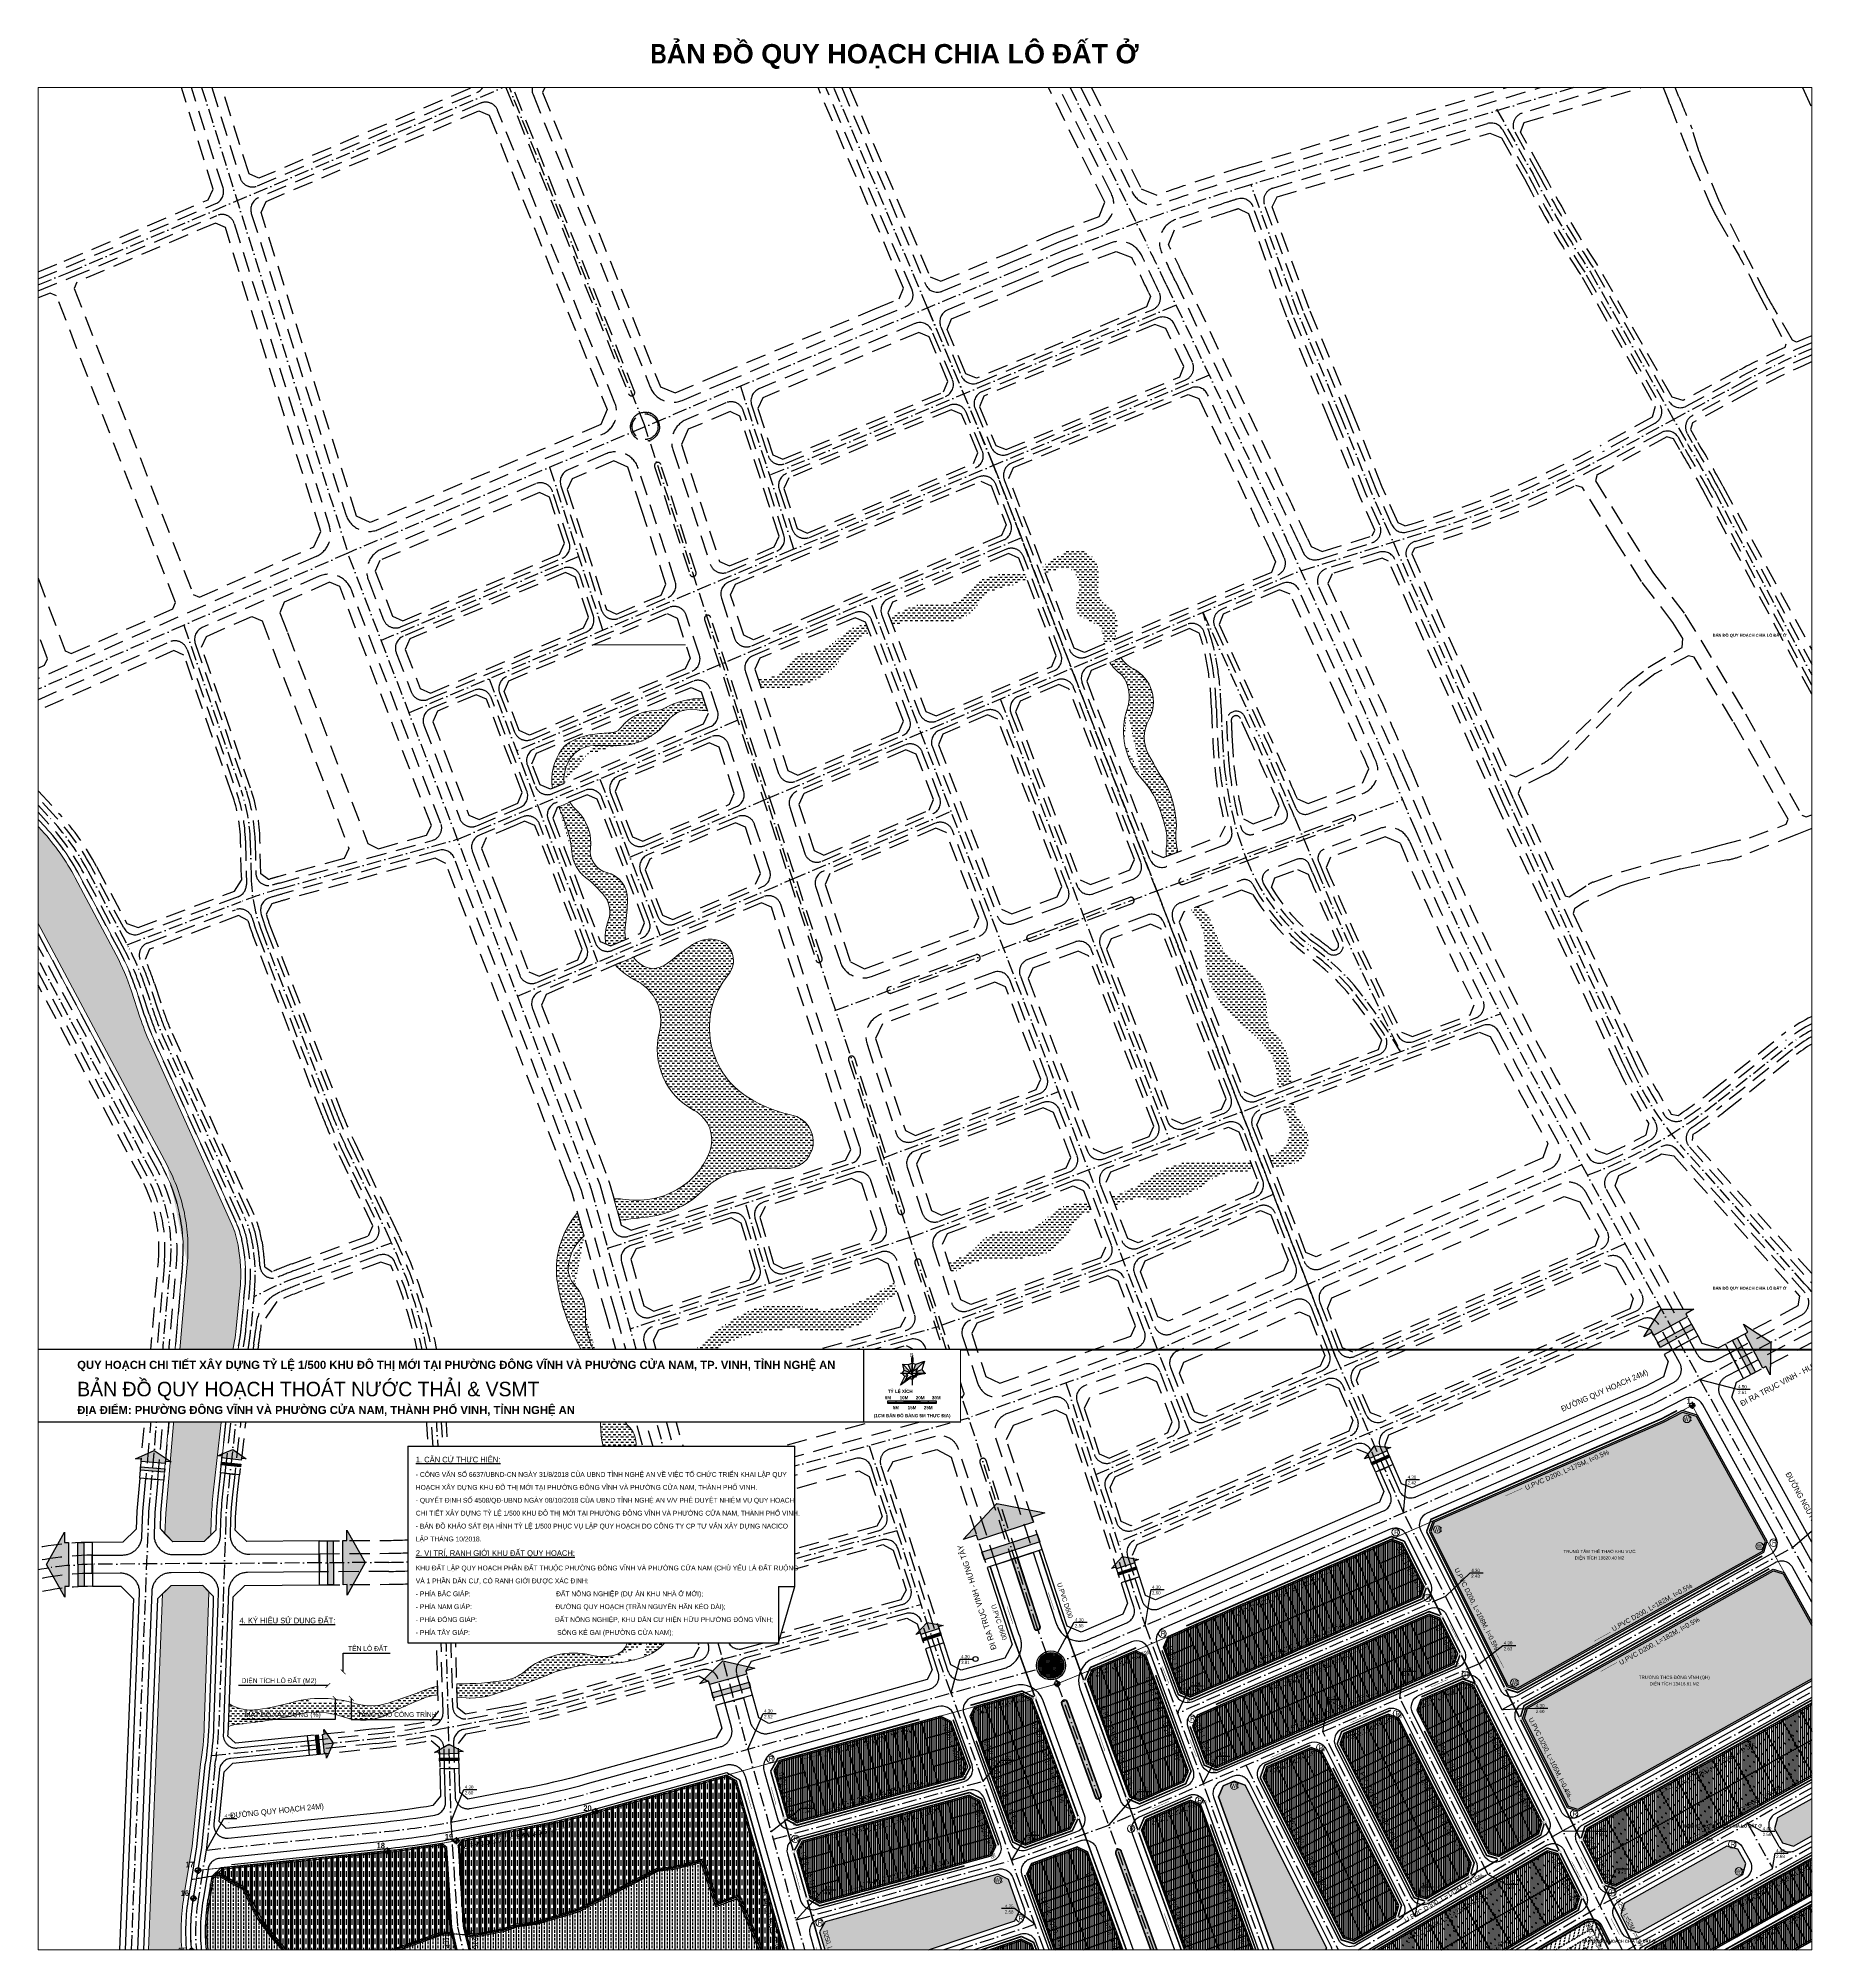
# Paper-space layout 'Layout1' of a CAD drawing. Header units: metres. Extents: x -1330 to -230, y 1447 to 2633.
# The model-space entities are those that its viewports show. They can reach past a viewport. Long polylines and large blocks are cut down to what shows.
import ezdxf
from ezdxf.enums import TextEntityAlignment as Align

# ---------------------------------------------------------------- set-up
doc = ezdxf.new("R2010")
doc.units = ezdxf.units.M
for name, pattern in [('ACAD_ISO10W100', [18.5, 12, -3, 0.5, -3]), ('CENTER', [2, 1.25, -0.25, 0.25, -0.25]), ('HIDDEN', [0.375, 0.25, -0.125])]:
    doc.linetypes.add(name, pattern=pattern)
doc.layers.get('0').update_dxf_attribs({"linetype": 'CONTINUOUS'})
for name, color, linetype, lineweight in [('boDnv', 54, 'CONTINUOUS', 25), ('datKeSog', 251, 'CONTINUOUS', 13), ('datMatNc', 150, 'CONTINUOUS', 13), ('kt', 37, 'CONTINUOUS', 25)]:
    doc.layers.add(name, color=color, linetype=linetype, lineweight=lineweight)
for name, color, linetype in [('BoThamCo', 94, 'CONTINUOUS'), ('ChiaLo', 128, 'CENTER'), ('CX', 96, 'CONTINUOUS'), ('datOBt', 42, 'CONTINUOUS'), ('datOlienke', 42, 'CONTINUOUS'), ('datOXh', 42, 'CONTINUOUS'), ('datTruog', 134, 'CONTINUOUS'), ('ddc', 32, 'CONTINUOUS'), ('ghi_chu', 7, 'CONTINUOUS'), ('hacth sdd', 8, 'CONTINUOUS'), ('hatchViaHe+LogDg', 129, 'CONTINUOUS'), ('Khung ban ve', 7, 'CONTINUOUS'), ('KTEN', 7, 'CONTINUOUS'), ('LogDg', 7, 'CONTINUOUS'), ('LogDg phu', 7, 'CONTINUOUS'), ('loKBT', 42, 'CONTINUOUS'), ('LoLK', 6, 'CONTINUOUS'), ('QH', 7, 'CONTINUOUS'), ('RANHGIOI', 2, 'HIDDEN'), ('TimDg', 222, 'CONTINUOUS'), ('TNuoc Thai', 7, 'CONTINUOUS'), ('ViaHeS', 32, 'CONTINUOUS'), ('ViaHeSphu', 32, 'CONTINUOUS')]:
    doc.layers.add(name, color=color, linetype=linetype)
doc.styles.add('ARIALB', font='VHARIALB.ttf', dxfattribs={"width": 0.75})
doc.styles.add('avantH', font='VHAVAN.ttf', dxfattribs={"height": 10})
doc.styles.add('DIADANH1', font='VHAVAN.ttf', dxfattribs={"height": 2})
doc.styles.add('KTHUOC', font='VHARIALN.ttf', dxfattribs={"width": 0.8})
doc.styles.add('rms', font='romans.shx', dxfattribs={"width": 0.7, "bigfont": 'vns.shx'})
doc.styles.add('solo', font='VHARIALN.ttf')
doc.styles.add('style1', font='VHARIALN.ttf', dxfattribs={"height": 1.2})
doc.styles.add('STYLE3', font='VHBODO.ttf', dxfattribs={"width": 0.8, "height": 2.2})
doc.styles.add('TD2', font='VHBODO.ttf')
doc.styles.add('text', font='VHARIALN.ttf')
doc.styles.add('VnBlackH', font='VHBLACK.ttf')
doc.linetypes.add('ADL', pattern='A,0.125,-0.15,["++",rms,S=0.5,R=0,X=0,Y=-0.2245],-1.35,1.125', length=2.75)
doc.linetypes.add('TNTN_LINE', pattern='A,0.5,-0.2,["TN",Standard,S=0.1,R=0,X=-0.1,Y=-0.05],-0.25', length=0.95)
doc.dimstyles.new('kichthuocnut', dxfattribs={"dimtxt": 1.1, "dimasz": 0.5, "dimexe": 0.5, "dimexo": 0.5, "dimgap": 0.5, "dimtad": 1, "dimzin": 0, "dimdsep": 46, "dimtxsty": 'solo', "dimblk": 'BOXFILLED', "dimcen": 0.09, "dimdle": 1, "dimclrd": 256, "dimclre": 256, "dimclrt": 7, "dimadec": 0, "dimazin": 0, "dimtfac": 1, "dimtix": 1, "dimtofl": 0, "dimtmove": 1, "dimatfit": 3, "dimldrblk": 'ARCHTICK', "dimfxl": 1, "dimtfill": 1, "dimtfillclr": 2, "dimtolj": 1, "dimtzin": 0, "dimlwd": -1, "dimlwe": -1, "dimarcsym": 0})
doc.dimstyles.new('tien', dxfattribs={"dimscale": 0, "dimtxt": 1.5, "dimasz": 0.75, "dimexe": 0.45, "dimexo": 0, "dimgap": 0.25, "dimtad": 1, "dimzin": 1, "dimtxsty": 'KTHUOC', "dimblk1": 'ARCHTICK', "dimblk2": 'ARCHTICK', "dimsah": 1, "dimcen": 1, "dimdle": 0.45, "dimclrd": 37, "dimclre": 37, "dimclrt": 7, "dimaunit": 1, "dimadec": 0, "dimazin": 0, "dimtfac": 1, "dimtix": 1, "dimtofl": 0, "dimtmove": 2, "dimatfit": 3, "dimldrblk": 'ARCHTICK', "dimfxl": 1, "dimtfill": 1, "dimtolj": 1, "dimtzin": 1, "dimarcsym": 0})
pattern_1 = [(0, (568124.4922, 2065856.43456), (0.3175, 0.3175), [0.15875, -0.47625]), (90, (568124.5716, 2065856.3552), (-0.3175, 0.3175), [0.15875, -0.47625])]
pattern_2 = [(90, (568970.6423, 2066228.468), (-1.11125, 1e-16), [])]

# ---------------------------------------------------------------- blocks, each defined once
blk = doc.blocks.new('moc')
at = {"layer": 'QH', "linetype": 'Continuous'}
h = blk.add_hatch(color=7, dxfattribs=at)
h.paths.add_polyline_path([(0, 0), (0.53, 0, 0.414214), (0, 0.53)])
h.paths.add_polyline_path([(-0.53, 0, 0.414214), (0, -0.53), (0, 0)])
for p, q in [((0, 0.71), (0, -0.71)), ((-0.71, 0), (0.71, 0))]:
    blk.add_line(p, q, dxfattribs=at)
blk.add_circle((0, 0), 0.529, dxfattribs=at)
blk = doc.blocks.new('text tieu de')
at = {"color": 5}
blk.add_wipeout([(0, 0), (572.8, 0), (572.8, -45), (0, -45)], dxfattribs=at).dxf.layer = 'KTEN'
at = {"layer": 'KTEN', "linetype": 'Continuous'}
h = blk.add_hatch(color=10, dxfattribs=at)
h.paths.add_polyline_path([(538.3, -19.4), (535.7, -22), (541.5, -17.9), (542, -16.8)])
h.paths.add_polyline_path([(539.3, -14.9), (536.7, -14.9), (538.3, -16.8), (540.1, -16)])
h.paths.add_polyline_path([(537, -9.1), (537.9, -12.9), (541.1, -14.2), (541.3, -13.5)])
h.paths.add_polyline_path([(542.8, -8.4), (540.4, -9.2), (542.2, -13.4), (542.8, -12.7)])
h.paths.add_polyline_path([(550.4, -7.3), (545.2, -9.1), (543.4, -13.4), (546.1, -11.6)])
h.paths.add_polyline_path([(548.8, -12.4), (545.2, -13.9), (547.1, -14.9), (550.7, -14.9)])
h.paths.add_polyline_path([(544.2, -16.3), (544.9, -17.1), (545.6, -16.1), (544.7, -15.7)])
h.paths.add_polyline_path([(543.4, -16.4), (542.8, -17.1), (542.8, -18.6), (543.8, -17.4)])
for points in [[(527.8, -32.9), (527.8, -33.5), (537.8, -33.5), (537.8, -32.9)], [(547.8, -32.9), (547.8, -31.9), (537.8, -31.9), (537.8, -32.9)], [(547.8, -32.9), (547.8, -33.5), (557.8, -33.5), (557.8, -32.9)]]:
    blk.add_hatch(color=8, dxfattribs=at).paths.add_polyline_path(points)
at = {"layer": 'KTEN', "color": 4}
for p, q in [((541.3, -13.5), (537, -9.1)), ((542.2, -13.4), (540.4, -9.2)), ((542.8, -14.3), (542.8, -10)), ((543.4, -13.4), (545.2, -9.1)), ((546.1, -11.6), (550.4, -7.3)), ((538.3, -19.4), (535.7, -22)), ((539.5, -14.9), (536.7, -14.9)), ((541.1, -14.2), (537.9, -12.9)), ((540.1, -16), (538.3, -16.8)), ((542, -16.8), (541.5, -17.9)), ((543.4, -15.5), (542.1, -14.3)), ((542.1, -15.5), (543.4, -14.3)), ((542.8, -18.8), (542.8, -20.2)), ((543.4, -16.4), (543.8, -17.4)), ((544.2, -16.3), (544.9, -17.1)), ((544.7, -15.7), (545.6, -16.1)), ((545.2, -13.9), (548.8, -12.4)), ((547.1, -14.9), (550.8, -14.9))]:
    blk.add_line(p, q, dxfattribs=at)
at = {"layer": 'KTEN', "color": 7, "linetype": 'Continuous'}
for p, q in [((542.4, -5), (542.4, -8.1)), ((542.5, -5), (542.5, -8.1)), ((542.6, -5), (542.6, -8.1)), ((542.7, -5), (542.7, -8.1)), ((542.8, -3.8), (542.8, -22)), ((542.9, -5), (542.9, -8.1)), ((543, -5), (543, -8.1)), ((543.1, -5), (543.1, -8.1)), ((543.2, -5), (543.2, -8.1)), ((551.3, -14.9), (535.7, -14.9)), ((532.8, -31.9), (532.8, -33.5)), ((542.8, -31.9), (542.8, -33.5)), ((552.8, -31.9), (552.8, -33.5))]:
    blk.add_line(p, q, dxfattribs=at)
at = {"layer": 'KTEN', "const_width": 0.75, "flags": 128}
blk.add_lwpolyline([(0, 0), (572.8, 0), (572.8, -45), (0, -45)], close=True, dxfattribs=at)
blk.add_lwpolyline([(512.8, -45), (512.8, 0)], dxfattribs=at)
at = {"layer": 'KTEN', "color": 7, "linetype": 'Continuous'}
for points in [[(542.8, -18.6), (541.5, -17.9), (535.7, -22), (538.3, -16.8), (536.7, -14.9), (537.9, -12.9), (537, -9.1), (540.4, -9.2), (542.8, -8.4), (545.2, -9.1), (550.4, -7.3), (548.8, -12.4), (550.7, -14.9), (545.6, -16.1), (544.9, -17.1), (543.8, -17.4)], [(557.8, -31.9), (557.8, -33.5), (527.8, -33.5), (527.8, -31.9)]]:
    blk.add_lwpolyline(points, close=True, dxfattribs=at)
at = {"layer": 'KTEN', "color": 4}
blk.add_lwpolyline([(542.8, -12.7), (543.4, -13.4), (546.1, -11.6), (545.2, -13.9), (547.1, -14.9), (544.7, -15.7), (544.2, -16.3), (543.4, -16.4), (542.8, -17.1), (542, -16.8), (538.3, -19.4), (540.1, -16), (539.3, -14.9), (541.1, -14.2), (541.3, -13.5), (542.2, -13.4)], close=True, dxfattribs=at)
at = {"layer": 'KTEN', "color": 7, "linetype": 'Continuous'}
for points in [[(527.8, -32.9), (557.8, -32.9)], [(537.8, -33.5), (537.8, -31.9)], [(547.8, -33.5), (547.8, -31.9)]]:
    blk.add_lwpolyline(points, dxfattribs=at)
at = {"layer": 'KTEN', "linetype": 'Continuous', "ltscale": 15, "style": 'ARIALB'}
for s, p in [('quy ho¹ch chi tiÕt x©y dùng tû lÖ 1/500 khu ®« thÞ míi t¹i ph\xadêng ®«ng vÜnh vµ ph\xadêng cöa nam, tp. vinh, tØnh nghÖ an', (25, -12)), ('®Þa ®iÓm: ph\xadêng ®«ng vÜnh vµ ph\xadêng cöa nam, thµnh phè vinh, tØnh nghÖ an', (25, -40))]:
    blk.add_text(s, height=5, rotation=360, dxfattribs=at).set_placement(p)
at = {"layer": 'KTEN', "linetype": 'Continuous', "style": 'TD2'}
blk.add_text('b', height=2.5, dxfattribs=at).set_placement((541.4, -4.6))
at = {"layer": 'KTEN', "style": 'ARIALB'}
for s, p in [('0m', (527.8, -30.9)), ('5m', (532.8, -37)), ('10m', (537.8, -30.9)), ('15m', (542.8, -37)), ('20m', (547.8, -30.9)), ('25m', (552.8, -37)), ('30m', (557.8, -30.9)), ('(1cm b¶n ®å b»ng 5m thùc ®Þa)', (542.8, -42))]:
    blk.add_text(s, height=2, rotation=360, dxfattribs=at).set_placement(p, align=Align.CENTER)
blk.add_text('tû lÖ xÝch', height=2, rotation=360, dxfattribs=at).set_placement((527.8, -26.9))
at = {"layer": 'KTEN', "color": 5, "style": 'VnBlackH'}
blk.add_attdef('BD', (25, -29), '', height=9, dxfattribs=at)
blk = doc.blocks.new('ghi_Eu1')
at = {"color": 32}
blk.add_wipeout([(0, 0), (240, 0), (240, -87), (230, -122), (0, -122)], dxfattribs=at).dxf.layer = 'ghi_chu'
at = {"layer": 'ghi_chu'}
for p, q in [((0, 0), (0, -122)), ((0, 0), (240, 0)), ((230, -87), (240, -87)), ((230, -87), (230, -122))]:
    blk.add_line(p, q, dxfattribs=at)
blk.add_lwpolyline([(0, -122), (230, -122), (240, -87), (240, 0)], dxfattribs=at)
at = {"layer": 'ghi_chu', "lineweight": -2, "style": 'avantH'}
for s, height, p in [('%%U1. c¨n cø thùc hiÖn:', 3.5, (5, -10)), ('- c«ng v¨n sè 6637/UBND-CN ngµy 31/8/2018 cña ubnd tØnh nghÖ an vÒ viÖc tæ chøc triÓn khai lËp quy', 3, (5, -19)), ('ho¹ch x©y dùng khu ®« thÞ míi t¹i ph\xadêng ®«ng vÜnh vµ ph\xadêng cöa nam, thµnh phè vinh.', 3, (5, -27)), ('- quyÕt ®Þnh sè 4508/q®-ubnd ngµy 08/10/2018 cña ubnd tØnh nghÖ an v/v phª duyÖt nhiÖm vô quy ho¹ch', 3, (5, -35)), ('chi tiÕt x©y dùng tû lÖ 1/500 khu ®« thÞ míi t¹i ph\xadêng ®«ng vÜnh vµ ph\xadêng cöa nam, thµnh phè vinh.', 3, (5, -43)), ('- b¶n ®å kh¶o s¸t ®Þa h×nh tû lÖ 1/500 phôc vô lËp quy ho¹ch do C¤NG TY cp t\xad vÊn x©y dùng nacico', 3, (5, -51)), ('lËp th¸ng 10/2018.', 3, (5, -59)), ('lËp th¸ng 10/2018.', 3, (5, -59)), ('%%U2. vÞ trÝ, ranh giíi khu ®Êt quy ho¹ch:', 3.5, (5, -68)), ('vµ 1 phÇn d©n c\xad, cã ranh giíi ®\xadîc x¸c ®Þnh:', 3, (5, -85)), ('khu ®Êt lËp quy ho¹ch phÇn ®Êt thuéc ph\xadêng ®«ng vÜnh vµ ph\xadêng cöa nam (chñ yÕu lµ ®Êt ruéng', 3, (5, -77)), ('- phÝa b¾c gi¸p:                                              ®Êt n«ng nghiÖp (dù ¸n khu nhµ ë míi);', 3, (5, -93)), ('- phÝa nam gi¸p:                                             ®\xadêng quy ho¹ch (trÇn nguyªn h·n kÐo dµi);', 3, (5, -101)), ('- phÝa ®«ng gi¸p:                                          ®Êt n«ng nghiÖp, khu d©n c\xad hiÖn h÷u ph\xadêng ®«ng vÜnh;', 3, (5, -109)), ('- phÝa t©y gi¸p:                                               s«ng kÎ gai (ph\xadêng cöa nam);', 3, (5, -117))]:
    blk.add_text(s, height=height, dxfattribs=at).set_placement(p)
blk = doc.blocks.new('hg')
at = {"layer": 'TNuoc Thai', "color": 7, "lineweight": 0, "const_width": 0.2}
blk.add_lwpolyline([(-2.5, -2.5), (2.5, -2.5), (2.5, 2.5), (-2.5, 2.5)], close=True, dxfattribs=at)
at = {"lineweight": 0}
blk.add_wipeout([(-2.5, 2.5), (2.5, 2.5), (2.5, -2.5), (-2.5, -2.5)], dxfattribs=at).dxf.layer = 'TNuoc Thai'
at = {"layer": 'TNuoc Thai', "color": 3, "lineweight": 0, "const_width": 0.25}
blk.add_lwpolyline([(-1.625, 0, 1), (1.625, 0, 1)], format="xyb", close=True, dxfattribs=at)

msp = doc.modelspace()

# ---------------------------------------------------------------- hatches: boundary and pattern name
h = msp.add_hatch()
h.set_pattern_fill('DOLMIT', color=40, scale=0.2, angle=90, style=0)
h.set_pattern_definition([(90, (568933.0291, 2066308.2558), (-1.27, 8e-17), []), (135, (568933.029, 2066308.256), (-2.54, -2.54), [1.79605, -3.5921])])
h.paths.add_polyline_path([(568933.029, 2066337.159), (568946.467, 2066310.291), (568953.07, 2066308.256), (569110.749, 2066396.24), (569112.701, 2066403.055), (569098.217, 2066429.328), (569091.437, 2066431.27), (568935.159, 2066344.067)])
h = msp.add_hatch()
h.set_pattern_fill('DOLMIT', color=40, scale=0.2, angle=90, style=0)
h.set_pattern_definition([(90, (568793.9302, 2066227.6104), (-1.27, 8e-17), []), (135, (568793.9302, 2066227.6104), (-2.54, -2.54), [1.79605, -3.5921])])
h.paths.add_polyline_path([(568928.717, 2066294.385), (568930.802, 2066301.371), (568917.347, 2066328.274), (568910.789, 2066330.232), (568796.015, 2066263.457), (568793.93, 2066256.471), (568807.386, 2066229.568), (568813.944, 2066227.61)])
at = {"layer": 'hacth sdd'}
h = msp.add_hatch(dxfattribs=at)
h.set_pattern_fill('DASH', color=152, scale=0.5, style=0)
edge = h.paths.add_edge_path()
edge.add_line((568089.409, 2066606.832), (568096.553, 2066646.556))
edge.add_arc((568006.99, 2066662.663), 91, 349.804947, 354.593269)
edge.add_line((568097.585, 2066654.088), (568099.971, 2066679.297))
edge.add_arc((568009.376, 2066687.871), 91, 354.593269, 369.142148)
edge.add_line((568099.22, 2066702.33), (568098.647, 2066705.89))
edge.add_arc((568048.295, 2066697.787), 51, 9.142148, 24.272488)
edge.add_line((568094.787, 2066718.752), (568044.084, 2066831.19))
edge.add_arc((568189.028, 2066896.551), 159, 198.053673, 204.272488, ccw=False)
edge.add_line((568037.856, 2066847.276), (568032.575, 2066863.48))
edge.add_arc((567898.517, 2066819.783), 141, 18.053673, 27.951234)
edge.add_line((568023.069, 2066885.872), (567997.649, 2066933.778))
edge.add_arc((567873.097, 2066867.689), 141, 27.951234, 42.536621)
edge.add_line((567976.992, 2066963.013), (567951.331, 2066990.981))
edge.add_line((567951.331, 2066990.981), (567689.896, 2067243.945))
edge.add_arc((567906.85, 2067468.166), 312, 207.978427, 225.943486, ccw=False)
edge.add_line((567631.316, 2067321.794), (567598.647, 2067383.29))
edge.add_line((567598.647, 2067383.29), (567595.943, 2067384.118))
edge.add_line((567595.943, 2067384.118), (567573.446, 2067372.167))
edge.add_line((567573.446, 2067372.167), (567611.327, 2067300.858))
edge.add_arc((567876.264, 2067441.599), 300, 207.978427, 225.943486)
edge.add_line((567667.654, 2067226.003), (567890.389, 2067010.486))
edge.add_line((567890.389, 2067010.486), (567955.48, 2066935.546))
edge.add_arc((567872.055, 2066863.085), 110.5, 28.05827, 40.976844, ccw=False)
edge.add_line((567969.568, 2066915.061), (568054.63, 2066755.473))
edge.add_arc((567957.118, 2066703.497), 110.5, -4.937905, 28.05827, ccw=False)
edge.add_line((568067.207, 2066693.986), (568053.878, 2066539.704))
edge.add_line((568053.878, 2066539.704), (568053.366, 2066526.851))
edge.add_line((568053.366, 2066526.851), (568058.164, 2066521.895))
edge.add_line((568058.164, 2066521.895), (568077.658, 2066522.039))
edge.add_line((568077.658, 2066522.039), (568081.784, 2066526.064))
edge.add_line((568081.784, 2066526.064), (568082.097, 2066535.75))
edge.add_arc((568290.988, 2066529.003), 209, 173.597711, 178.150199, ccw=False)
edge.add_line((568083.292, 2066552.308), (568089.409, 2066606.832))
h = msp.add_hatch(dxfattribs=at)
h.set_pattern_fill('DASH', color=152, scale=0.5, style=0)
edge = h.paths.add_edge_path()
edge.add_spline(control_points=[(568642.691, 2067081.657), (568643.956, 2067087.754), (568646.076, 2067097.978), (568627.516, 2067107.115), (568637.707, 2067129.212), (568617.067, 2067140.757), (568606.17, 2067132.272), (568599.867, 2067128.468), (568597.649, 2067127.13)], knot_values=[0, 0, 0, 0, 16.38690249, 27.47690812, 51.77139965, 67.27100496, 81.7593237, 89.6203522, 89.6203522, 89.6203522, 89.6203522], degree=3, periodic=0)
edge.add_line((568597.649, 2067127.13), (568599.665, 2067121.875))
edge.add_spline(control_points=[(568599.665, 2067121.875), (568605.063, 2067124.695), (568614.249, 2067129.495), (568623.546, 2067113.912), (568612.506, 2067095.52), (568635.435, 2067091.999), (568635.464, 2067082.079), (568635.474, 2067078.567)], knot_values=[0, 0, 0, 0, 15.35267876, 26.1285967, 44.17689688, 61.91366304, 71.63290256, 71.63290256, 71.63290256, 71.63290256], degree=3, periodic=0)
edge.add_line((568635.474, 2067078.567), (568642.691, 2067081.657))
h = msp.add_hatch(dxfattribs=at)
h.set_pattern_fill('DASH', color=152, scale=0.5, style=0)
edge = h.paths.add_edge_path()
edge.add_spline(control_points=[(568504.502, 2067090.744), (568509.414, 2067091.576), (568522.227, 2067093.569), (568540.464, 2067090.087), (568555.748, 2067099.071), (568562.608, 2067112.248), (568576.604, 2067113.983), (568584.675, 2067117.432), (568587.953, 2067118.901)], knot_values=[1.66789839, 1.66789839, 1.66789839, 1.66789839, 16.60410357, 40.55925442, 54.5777989, 66.72790106, 82.33938133, 93.21421655, 93.21421655, 93.21421655, 93.21421655], degree=3, periodic=0)
edge.add_line((568587.953, 2067118.901), (568586.327, 2067123.141))
edge.add_spline(control_points=[(568586.327, 2067123.141), (568584.16, 2067122.581), (568580.007, 2067121.647), (568571.388, 2067122.306), (568560.141, 2067120.754), (568552.363, 2067109.713), (568539.709, 2067101.668), (568521.22, 2067105.533), (568509.51, 2067099.102), (568502.813, 2067095.146)], knot_values=[1.98483741, 1.98483741, 1.98483741, 1.98483741, 8.63171936, 14.70402159, 28.02695186, 39.84387873, 53.80567759, 70.32657125, 92.79525079, 92.79525079, 92.79525079, 92.79525079], degree=3, periodic=0)
edge.add_line((568502.813, 2067095.146), (568504.502, 2067090.744))
h = msp.add_hatch(dxfattribs=at)
h.set_pattern_fill('DASH', color=152, scale=0.5, style=0)
edge = h.paths.add_edge_path()
edge.add_spline(control_points=[(568423.28, 2067050.509), (568431.473, 2067050.86), (568447.608, 2067051.552), (568468.9, 2067061.82), (568477.743, 2067078.397), (568486.5, 2067083.668), (568490.29, 2067085.912)], knot_values=[0, 0, 0, 0, 24.56759722, 48.38070987, 66.60729735, 78.66734524, 78.66734524, 78.66734524, 78.66734524], degree=3, periodic=0)
edge.add_line((568490.29, 2067085.912), (568488.253, 2067091.222))
edge.add_spline(control_points=[(568488.253, 2067091.222), (568483.917, 2067090.055), (568473.527, 2067087.227), (568463.534, 2067072.181), (568444.964, 2067074.843), (568437.509, 2067059.438), (568427.39, 2067057.986), (568421.131, 2067057.087)], knot_values=[0, 0, 0, 0, 13.21065205, 31.69789123, 48.43176576, 59.34864748, 77.05123846, 77.05123846, 77.05123846, 77.05123846], degree=3, periodic=0)
edge.add_line((568421.131, 2067057.087), (568423.28, 2067050.509))
h = msp.add_hatch(dxfattribs=at)
h.set_pattern_fill('DASH', color=152, scale=0.5, style=0)
edge = h.paths.add_edge_path()
edge.add_line((568639.417, 2067067.201), (568646.353, 2067070.171))
edge.add_arc((568663.589, 2067081.535), 20.645, 213.397786, 242.532737)
edge.add_arc((568643.474, 2067042.841), 22.965, -28.835444, 62.532737, ccw=False)
edge.add_arc((568683.538, 2067020.783), 22.77, 151.164556, 208.835444)
edge.add_arc((569018.193, 2067205.031), 404.792, 208.835444, 212.063098)
edge.add_arc((568613.088, 2066963.281), 67.624, 2.329076, 23.407623, ccw=False)
edge.add_arc((568731.206, 2066960.425), 50.86, 173.673601, 192.233438)
edge.add_line((568681.501, 2066949.648), (568674.438, 2066947.018))
edge.add_arc((568702.277, 2066950.474), 28.053, 177.196637, 187.075426, ccw=False)
edge.add_arc((568649.314, 2066957.238), 25.52, 347.80193, 372.19807)
edge.add_arc((568568.938, 2066939.863), 107.752, 12.19807, 20.83043)
edge.add_arc((568621.531, 2066959.873), 51.482, 20.83043, 42.18611)
edge.add_arc((568693.704, 2067025.284), 45.923, 188.809736, 222.18611, ccw=False)
edge.add_arc((568690.237, 2067024.747), 42.414, 161.347437, 188.809736, ccw=False)
edge.add_arc((568627.12, 2067046.052), 24.202, 341.347437, 383.243289)
edge.add_arc((568638.164, 2067050.796), 12.183, 23.243289, 51.415632)
edge.add_arc((568664.957, 2067084.377), 30.778, 213.92181, 231.415632, ccw=False)
h = msp.add_hatch(dxfattribs=at)
h.set_pattern_fill('DASH', color=152, scale=0.5, style=0)
edge = h.paths.add_edge_path()
edge.add_line((568389.66, 2067037.489), (568387.199, 2067045.026))
edge.add_arc((568386.94, 2066996.372), 48.655, 89.694668, 119.226307)
edge.add_arc((568358.103, 2067047.913), 10.405, 269.633439, 299.226307, ccw=False)
edge.add_arc((568357.862, 2067010.268), 27.241, 89.633439, 142.214399)
edge.add_arc((568329.631, 2067032.155), 8.481, 273.13639, 322.214399, ccw=False)
edge.add_arc((568337.968, 2066880.004), 143.898, 93.13639, 97.75729)
edge.add_arc((568323.812, 2066983.918), 39.024, 97.75729, 119.648991)
edge.add_arc((568312.492, 2067003.805), 16.141, 119.648991, 144.925003)
edge.add_arc((568326.346, 2066994.078), 33.068, 144.925003, 188.6188)
edge.add_line((568293.651, 2066989.122), (568300.752, 2066992.14))
edge.add_arc((568325.81, 2066993.937), 25.123, 146.963726, 184.10059, ccw=False)
edge.add_arc((568319.605, 2066997.972), 17.722, 90.971707, 146.963726, ccw=False)
edge.add_arc((568326.636, 2066583.451), 432.302, 89.028293, 90.971707, ccw=False)
edge.add_arc((568334.607, 2067053.385), 37.699, 269.028293, 323.029533)
edge.add_arc((568379.887, 2067019.3), 18.976, 79.543627, 143.029533, ccw=False)
edge.add_arc((568388.666, 2067066.87), 29.397, 259.543627, 271.937991)
h = msp.add_hatch(dxfattribs=at)
h.set_pattern_fill('DASH', color=152, scale=0.5, style=0)
edge = h.paths.add_edge_path()
edge.add_line((568304.469, 2066980.681), (568297.539, 2066977.736))
edge.add_arc((568169.013, 2066918.573), 141.488, 21.179069, 24.717552, ccw=False)
edge.add_arc((568230.222, 2066942.289), 75.846, 5.414675, 21.179069, ccw=False)
edge.add_arc((568327.91, 2066951.548), 22.28, 185.414675, 232.21533)
edge.add_arc((568273.154, 2066880.918), 67.089, 38.092573, 52.21533, ccw=False)
edge.add_arc((568313.612, 2066912.632), 15.683, -21.123391, 38.092573, ccw=False)
edge.add_arc((568353.707, 2066897.142), 27.301, 158.876609, 189.564721)
edge.add_line((568326.786, 2066892.606), (568329.615, 2066891.404))
edge.add_line((568329.615, 2066891.404), (568339.152, 2066895.458))
edge.add_arc((568365.8, 2066900.603), 27.14, 172.055005, 190.927763, ccw=False)
edge.add_arc((568199.514, 2066923.81), 140.757, 352.055005, 358.539903)
edge.add_arc((568323.317, 2066920.654), 16.914, 358.539903, 436.131371)
edge.add_arc((568330.598, 2066950.144), 13.462, 172.820003, 256.131371, ccw=False)
edge.add_arc((568289.661, 2066955.301), 27.799, 352.820003, 405.749151)
edge.add_arc((568325.81, 2066993.937), 25.123, 211.84542, 228.182779, ccw=False)
h = msp.add_hatch(dxfattribs=at)
h.set_pattern_fill('DASH', color=152, scale=0.5, style=0)
edge = h.paths.add_edge_path()
edge.add_spline(control_points=[(568751.938, 2066806.658), (568751.567, 2066813.132), (568750.695, 2066823.61), (568744.801, 2066834.468), (568735.252, 2066842.91), (568738.625, 2066858.462), (568730.459, 2066873.42), (568718.367, 2066880.998), (568706.146, 2066891.633), (568703.902, 2066907.095), (568697.108, 2066914.025), (568694.806, 2066916.187)], knot_values=[2.19890317, 2.19890317, 2.19890317, 2.19890317, 21.39537292, 33.47138074, 38.29174095, 58.51254344, 73.76217088, 86.77322002, 101.11945354, 120.722748, 130.04883579, 130.04883579, 130.04883579, 130.04883579], degree=3, periodic=0)
edge.add_line((568694.806, 2066916.187), (568689.502, 2066914.213))
edge.add_spline(control_points=[(568689.502, 2066914.213), (568692.713, 2066909.989), (568699.462, 2066900.281), (568696.853, 2066878.611), (568706.748, 2066853.792), (568726.605, 2066839.232), (568742.397, 2066822.693), (568743.286, 2066810.162), (568743.281, 2066803.377)], knot_values=[5.26964174, 5.26964174, 5.26964174, 5.26964174, 20.62385438, 40.01522005, 67.61213282, 96.09970344, 113.6683858, 133.21036974, 133.21036974, 133.21036974, 133.21036974], degree=3, periodic=0)
edge.add_line((568743.281, 2066803.377), (568751.938, 2066806.658))
h = msp.add_hatch(dxfattribs=at)
h.set_pattern_fill('DASH', color=152, scale=0.5, style=0)
edge = h.paths.add_edge_path()
edge.add_line((568335.542, 2066721.274), (568331.809, 2066734.631))
edge.add_arc((568332.372, 2066689.437), 45.197, 81.801543, 90.713355, ccw=False)
edge.add_arc((568345.96, 2066783.749), 50.088, 261.801543, 304.934794)
edge.add_arc((568348.468, 2066780.157), 45.707, 304.934794, 338.73054)
edge.add_arc((568371.68, 2066771.122), 20.799, 338.73054, 421.88381)
edge.add_arc((568401.806, 2066827.503), 43.126, 165.624965, 241.88381, ccw=False)
edge.add_arc((568333.244, 2066845.075), 27.651, 345.624965, 401.547674)
edge.add_arc((568332.634, 2066844.534), 28.466, 41.547674, 62.640971)
edge.add_arc((568368.719, 2066914.271), 50.053, 230.699151, 242.640971, ccw=False)
edge.add_arc((568353.707, 2066897.142), 27.301, 219.752663, 232.310571, ccw=False)
edge.add_line((568332.718, 2066879.684), (568335.132, 2066880.71))
edge.add_line((568335.132, 2066880.71), (568343.976, 2066884.469))
edge.add_arc((568365.8, 2066900.603), 27.14, 216.474184, 223.913848)
edge.add_arc((568356.264, 2066891.422), 13.903, 223.913848, 309.586203)
edge.add_arc((568498.326, 2066719.615), 209.03, 124.280443, 129.586203, ccw=False)
edge.add_arc((568391.331, 2066876.578), 19.068, 62.734707, 124.280443, ccw=False)
edge.add_arc((568392.437, 2066882.352), 13.532, -40.34131, 55.682308, ccw=False)
edge.add_arc((568442.319, 2066840.934), 51.304, 140.464381, 241.693601)
edge.add_arc((568458.46, 2066865.584), 80.7, 239.902265, 258.269964)
edge.add_arc((568438.631, 2066770.083), 16.838, -94.616748, 78.269964, ccw=False)
edge.add_arc((568429.197, 2066653.254), 100.372, 85.383252, 102.851804)
edge.add_arc((568415.482, 2066713.369), 38.712, 102.851804, 135.329582)
edge.add_arc((568345.875, 2066782.18), 59.165, 277.383159, 315.329582, ccw=False)
edge.add_arc((568127.032, 2068471.062), 1762.168, 276.795483, 277.383159, ccw=False)
h = msp.add_hatch(dxfattribs=at)
h.set_pattern_fill('DASH', color=152, scale=0.5, style=0)
edge = h.paths.add_edge_path()
edge.add_line((568335.542, 2066721.274), (568331.809, 2066734.631))
edge.add_arc((568332.372, 2066689.437), 45.197, 81.801543, 90.713355, ccw=False)
edge.add_arc((568345.96, 2066783.749), 50.088, 261.801543, 304.934794)
edge.add_arc((568348.468, 2066780.157), 45.707, 304.934794, 338.73054)
edge.add_arc((568371.68, 2066771.122), 20.799, 338.73054, 421.88381)
edge.add_arc((568401.806, 2066827.503), 43.126, 165.624965, 241.88381, ccw=False)
edge.add_arc((568333.244, 2066845.075), 27.651, 345.624965, 401.547674)
edge.add_arc((568332.634, 2066844.534), 28.466, 41.547674, 62.640971)
edge.add_arc((568368.719, 2066914.271), 50.053, 230.699151, 242.640971, ccw=False)
edge.add_arc((568353.707, 2066897.142), 27.301, 219.752663, 232.310571, ccw=False)
edge.add_line((568332.718, 2066879.684), (568335.132, 2066880.71))
edge.add_line((568335.132, 2066880.71), (568343.976, 2066884.469))
edge.add_arc((568365.8, 2066900.603), 27.14, 216.474184, 223.913848)
edge.add_arc((568356.264, 2066891.422), 13.903, 223.913848, 309.586203)
edge.add_arc((568498.326, 2066719.615), 209.03, 124.280443, 129.586203, ccw=False)
edge.add_arc((568391.331, 2066876.578), 19.068, 62.734707, 124.280443, ccw=False)
edge.add_arc((568392.437, 2066882.352), 13.532, -40.34131, 55.682308, ccw=False)
edge.add_arc((568442.319, 2066840.934), 51.304, 140.464381, 241.693601)
edge.add_arc((568458.46, 2066865.584), 80.7, 239.902265, 258.269964)
edge.add_arc((568438.631, 2066770.083), 16.838, -94.616748, 78.269964, ccw=False)
edge.add_arc((568429.197, 2066653.254), 100.372, 85.383252, 102.851804)
edge.add_arc((568415.482, 2066713.369), 38.712, 102.851804, 135.329582)
edge.add_arc((568345.875, 2066782.18), 59.165, 277.383159, 315.329582, ccw=False)
edge.add_arc((568127.032, 2068471.062), 1762.168, 276.795483, 277.383159, ccw=False)
h = msp.add_hatch(dxfattribs=at)
h.set_pattern_fill('DASH', color=152, scale=0.5, style=0)
edge = h.paths.add_edge_path()
edge.add_spline(control_points=[(568740.889, 2066753.73), (568748.078, 2066754.749), (568760.269, 2066756.476), (568764.792, 2066775.414), (568754.936, 2066784.206), (568753.817, 2066791.644), (568753.405, 2066794.381)], knot_values=[0, 0, 0, 0, 19.7570961, 33.49982772, 47.52128342, 55.68727062, 55.68727062, 55.68727062, 55.68727062], degree=3, periodic=0)
edge.add_line((568753.405, 2066794.381), (568746.314, 2066791.693))
edge.add_spline(control_points=[(568746.314, 2066791.693), (568747.829, 2066788.41), (568750.521, 2066782.577), (568751.516, 2066772.688), (568746.354, 2066764.538), (568740.726, 2066762.235), (568738.047, 2066761.139)], knot_values=[0, 0, 0, 0, 10.83101357, 19.24713504, 28.67651403, 37.23967615, 37.23967615, 37.23967615, 37.23967615], degree=3, periodic=0)
edge.add_line((568738.047, 2066761.139), (568740.889, 2066753.73))
h = msp.add_hatch(dxfattribs=at)
h.set_pattern_fill('DASH', color=152, scale=0.5, style=0)
edge = h.paths.add_edge_path()
edge.add_spline(control_points=[(568642.681, 2066730.535), (568646.025, 2066732.132), (568654.841, 2066735.973), (568673.284, 2066732.38), (568692.348, 2066738.093), (568705.264, 2066749.86), (568717.552, 2066751.64), (568725.118, 2066751.999), (568728.649, 2066752.132)], knot_values=[2.03753805, 2.03753805, 2.03753805, 2.03753805, 12.92283509, 30.56854298, 56.24886423, 69.50986417, 81.63093308, 92.28693358, 92.28693358, 92.28693358, 92.28693358], degree=3, periodic=0)
edge.add_line((568728.649, 2066752.132), (568726.363, 2066758.09))
edge.add_spline(control_points=[(568726.363, 2066758.09), (568721.47, 2066757.524), (568710.325, 2066756.366), (568692.464, 2066759.215), (568670.948, 2066753.856), (568656.744, 2066741.709), (568645.615, 2066738.163), (568640.411, 2066736.452)], knot_values=[0.3817292, 0.3817292, 0.3817292, 0.3817292, 10.09873882, 33.95235276, 53.98492442, 74.32215669, 88.77820302, 88.77820302, 88.77820302, 88.77820302], degree=3, periodic=0)
edge.add_line((568640.411, 2066736.452), (568642.681, 2066730.535))
h = msp.add_hatch(dxfattribs=at)
h.set_pattern_fill('DASH', color=152, scale=0.5, style=0)
edge = h.paths.add_edge_path()
edge.add_arc((568350.502, 2066690.603), 54.349, 139.311028, 189.578831)
edge.add_arc((568411.808, 2066700.949), 116.522, 189.578831, 204.857707)
edge.add_arc((568635.54, 2066804.601), 363.098, 204.857707, 209.919017)
edge.add_arc((568296.871, 2066609.708), 27.645, -8.64392, 29.919017, ccw=False)
edge.add_arc((568389.055, 2066595.694), 65.598, 171.35608, 196.823459)
edge.add_arc((568391.49, 2066596.43), 68.142, 196.823459, 218.247933)
edge.add_line((568337.975, 2066554.246), (568346.562, 2066556.475))
edge.add_arc((568378.673, 2066569.943), 34.821, 165.109922, 202.753985, ccw=False)
edge.add_arc((568330.713, 2066582.695), 14.805, 345.109922, 403.810635)
edge.add_arc((568355.713, 2066606.677), 19.838, 170.893592, 223.810635, ccw=False)
edge.add_arc((568342.082, 2066608.862), 6.033, 106.028114, 170.893592, ccw=False)
edge.add_line((568340.416, 2066614.661), (568337.54, 2066624.953))
edge.add_arc((568336.856, 2066641.623), 16.684, 206.60046, 272.349724, ccw=False)
edge.add_arc((568402.114, 2066674.302), 89.666, 194.296113, 206.60046, ccw=False)
edge.add_arc((568351.274, 2066661.347), 37.202, 177.33093, 194.296113, ccw=False)
edge.add_arc((568289.547, 2066664.224), 24.593, 357.33093, 402.573785)
edge.add_arc((568319.384, 2066691.637), 15.926, 171.247222, 222.573785, ccw=False)
edge.add_arc((568332.346, 2066689.641), 29.04, 130.908592, 171.247222, ccw=False)
edge.add_line((568313.329, 2066711.588), (568309.291, 2066726.036))
h = msp.add_hatch(dxfattribs=at)
h.set_pattern_fill('DASH', color=152, scale=0.5, style=0)
edge = h.paths.add_edge_path()
edge.add_spline(control_points=[(568541.552, 2066688.332), (568546.91, 2066691.669), (568557.67, 2066698.041), (568578.184, 2066697.704), (568598.516, 2066698.019), (568613.35, 2066710.284), (568618.176, 2066723.701), (568625.414, 2066726.1), (568628.03, 2066726.848)], knot_values=[1.73351609, 1.73351609, 1.73351609, 1.73351609, 20.21492144, 38.58958988, 62.221022, 78.92862087, 93.42715173, 101.25094758, 101.25094758, 101.25094758, 101.25094758], degree=3, periodic=0)
edge.add_line((568628.03, 2066726.848), (568625.806, 2066732.646))
edge.add_spline(control_points=[(568625.806, 2066732.646), (568623.456, 2066732.335), (568617.248, 2066731.483), (568606.123, 2066729.405), (568597.663, 2066719.18), (568585.028, 2066713.056), (568572.555, 2066715.111), (568561.087, 2066711.181), (568556.3, 2066703.68), (568548.372, 2066699.072), (568543.174, 2066696.664), (568539.391, 2066694.949)], knot_values=[1.76132381, 1.76132381, 1.76132381, 1.76132381, 8.91437787, 20.59701483, 34.30358484, 47.32808276, 60.5818741, 71.35281325, 81.41090137, 86.13569232, 98.61707976, 98.61707976, 98.61707976, 98.61707976], degree=3, periodic=0)
edge.add_line((568539.391, 2066694.949), (568541.552, 2066688.332))
h = msp.add_hatch(dxfattribs=at)
h.set_pattern_fill('DASH', color=152, scale=0.5, style=0)
edge = h.paths.add_edge_path()
edge.add_spline(control_points=[(568363.115, 2066622.61), (568369.118, 2066625.274), (568381.909, 2066631.192), (568398.865, 2066645.298), (568421.044, 2066652.214), (568446.518, 2066654.84), (568470.313, 2066650.334), (568490.093, 2066658.751), (568497.772, 2066670.374), (568504.511, 2066674.27), (568507.726, 2066675.945)], knot_values=[2.90696952, 2.90696952, 2.90696952, 2.90696952, 22.54286977, 45.1002605, 68.17076675, 90.92023476, 121.64637137, 138.99933004, 151.50517895, 162.22470189, 162.22470189, 162.22470189, 162.22470189], degree=3, periodic=0)
edge.add_line((568507.726, 2066675.945), (568505.571, 2066682.543))
edge.add_spline(control_points=[(568505.571, 2066682.543), (568500.05, 2066679.212), (568485.887, 2066670.841), (568463.983, 2066663.726), (568441.085, 2066670.291), (568417.267, 2066668.103), (568394.429, 2066653.027), (568377.954, 2066636.418), (568365.209, 2066631.924), (568360.898, 2066630.543)], knot_values=[3.34125029, 3.34125029, 3.34125029, 3.34125029, 22.81488592, 52.94120219, 68.16238075, 93.35456084, 121.72804519, 148.6539657, 162.09260466, 162.09260466, 162.09260466, 162.09260466], degree=3, periodic=0)
edge.add_line((568360.898, 2066630.543), (568363.115, 2066622.61))
h = msp.add_hatch(dxfattribs=at)
h.set_pattern_fill('CROSS', color=64, scale=0.05, style=0)
h.set_pattern_definition([(0, (568837.45307, 2066430.0151), (0.3175, 0.3175), [0.15875, -0.47625]), (90, (568837.53245, 2066429.93572), (-0.3175, 0.3175), [0.15875, -0.47625])])
h.paths.add_polyline_path([(569047.04, 2066522.156), (569003.939, 2066600.336), (568994.365, 2066603.205), (568982.152, 2066596.774), (568839.8, 2066534.725), (568837.453, 2066528.255), (568885.569, 2066432.051), (568892.172, 2066430.015), (569045.088, 2066515.341)])
h.paths.add_polyline_path([(568927.592, 2066509.559), (568958.561, 2066509.559), (568958.561, 2066514.31), (568927.592, 2066514.31)], flags=24)
h.paths.add_polyline_path([(568921.576, 2066513.431), (568964.577, 2066513.431), (568964.577, 2066518.735), (568921.576, 2066518.735)], flags=24)
h = msp.add_hatch(dxfattribs=at)
h.set_pattern_fill('DASH', color=152, scale=0.5, style=0)
edge = h.paths.add_edge_path()
edge.add_line((568342.771, 2066527.338), (568350.827, 2066529.429))
edge.add_arc((568389.836, 2066527.824), 39.042, 177.643566, 192.006126)
edge.add_arc((568381.669, 2066524.251), 30.364, 188.614886, 225.740605)
edge.add_arc((568337.756, 2066479.187), 32.558, -23.789618, 45.740605, ccw=False)
edge.add_arc((568341.374, 2066477.592), 28.604, 287.963617, 336.210382, ccw=False)
edge.add_arc((568322.005, 2066537.331), 91.404, 270.335002, 287.963617, ccw=False)
edge.add_arc((568323.017, 2066364.259), 81.671, 90.335002, 112.080615)
edge.add_arc((568109.687, 2066890.139), 485.832, 287.659855, 292.080615, ccw=False)
edge.add_arc((568242.491, 2066472.998), 48.06, 260.495255, 287.659855, ccw=False)
edge.add_line((568234.555, 2066425.597), (568234.331, 2066433.77))
edge.add_arc((568234.905, 2066379.248), 54.525, 89.710124, 90.603236, ccw=False)
edge.add_arc((568236.14, 2066623.398), 189.628, 269.710124, 278.505836)
edge.add_arc((568260.608, 2066459.794), 24.205, 278.505836, 310.953434)
edge.add_arc((568306.829, 2066406.535), 46.314, 76.466566, 130.953434, ccw=False)
edge.add_arc((568324.96, 2066481.86), 31.161, 256.466566, 283.533434)
edge.add_arc((568329.766, 2066461.89), 10.621, 283.533434, 328.654683)
edge.add_arc((568329.766, 2066461.89), 10.621, 328.654683, 365.073046)
edge.add_arc((568364.244, 2066464.951), 23.992, 122.642642, 185.073046, ccw=False)
edge.add_arc((568347.329, 2066491.357), 7.368, 302.642642, 407.185069)
edge.add_arc((568372.12, 2066518.116), 29.11, 197.101266, 227.185069, ccw=False)
edge.add_arc((568380.895, 2066521.652), 38.545, 171.518185, 198.290189, ccw=False)
h = msp.add_hatch(dxfattribs=at)
h.set_pattern_fill('ANSI31', color=30, scale=0.35, angle=45, style=0)
h.set_pattern_definition([(90, (568672.6422, 2066425.5133), (-1.11125, 1e-16), [])])
h.paths.add_polyline_path([(568814.109, 2066523.526), (568820.93, 2066521.052), (568834.374, 2066494.171), (568832.027, 2066487.702), (568689.356, 2066425.513), (568683.043, 2066428.207), (568672.642, 2066456.418), (568675.496, 2066463.107)])
h = msp.add_hatch(dxfattribs=at)
h.set_pattern_fill('CROSS', color=64, scale=0.05, style=0)
h.set_pattern_definition(pattern_1)
edge = h.paths.add_edge_path()
edge.add_line((568582.001, 2066512.12), (568578.674, 2066511.034))
edge.add_line((568578.674, 2066511.034), (568592.612, 2066468.351))
edge.add_arc((568594.181, 2066468.863), 1.65, 198.084921, 290.681019)
edge.add_line((568594.763, 2066467.319), (568594.971, 2066467.398))
edge.add_arc((568594.388, 2066468.941), 1.65, 290.681019, 379.872956)
edge.add_line((568595.94, 2066469.502), (568595.717, 2066470.12))
edge.add_line((568595.717, 2066470.12), (568582.001, 2066512.12))
h = msp.add_hatch(dxfattribs=at)
h.set_pattern_fill('AR-B88', color=15, scale=0.005, style=0)
h.set_pattern_definition([(0, (568895.4159, 2066354.8109), (0, 1.016), []), (90, (568895.41586, 2066354.81085), (-0.508, 1.016), [1.016, -1.016])])
h.paths.add_polyline_path([(569057.662, 2066502.89), (569087.596, 2066448.594), (569085.643, 2066441.779), (568929.785, 2066354.811), (568923.183, 2066356.846), (568895.416, 2066412.363), (568897.546, 2066419.272), (569050.881, 2066504.832)])
h.paths.add_polyline_path([(568974.008, 2066431.464), (569004.977, 2066431.464), (569004.977, 2066436.215), (568974.008, 2066436.215)], flags=24)
h.paths.add_polyline_path([(568967.617, 2066435.691), (569011.367, 2066435.691), (569011.367, 2066440.15), (568967.617, 2066440.15)], flags=24)
h = msp.add_hatch(dxfattribs=at)
h.set_pattern_fill('DASH', color=152, scale=0.5, style=0)
edge = h.paths.add_edge_path()
edge.add_line((568183.62, 2065918.921), (568168.818, 2066044.598))
edge.add_arc((568024.813, 2066027.637), 145, 6.717261, 34.058979)
edge.add_line((568144.94, 2066108.844), (568098.19, 2066178))
edge.add_line((568098.19, 2066178), (568085.091, 2066201.597))
edge.add_arc((568202.25, 2066266.634), 134, 200.008406, 209.035456, ccw=False)
edge.add_line((568076.338, 2066220.785), (568071.423, 2066234.284))
edge.add_arc((568197.335, 2066280.133), 134, 170.702204, 200.008406, ccw=False)
edge.add_line((568065.095, 2066301.783), (568070.229, 2066333.138))
edge.add_line((568070.229, 2066333.138), (568075.391, 2066383.854))
edge.add_arc((567886.853, 2066414.424), 191, 350.790085, 357.980082)
edge.add_line((568077.734, 2066407.691), (568080.426, 2066483.999))
edge.add_line((568080.426, 2066483.999), (568080.646, 2066490.814))
edge.add_line((568080.646, 2066490.814), (568076.777, 2066494.781))
edge.add_line((568076.777, 2066494.781), (568057.079, 2066494.636))
edge.add_line((568057.079, 2066494.636), (568051.884, 2066489.606))
edge.add_line((568051.884, 2066489.606), (568042.867, 2066263.069))
edge.add_arc((568132.296, 2066259.51), 89.5, 177.720584, 210.717307)
edge.add_line((568055.353, 2066213.793), (568139.856, 2066071.571))
edge.add_arc((567955.412, 2065970.128), 210.5, 1.245052, 28.81045, ccw=False)
edge.add_line((568165.863, 2065974.702), (568167.588, 2065895.311))
edge.add_line((568167.588, 2065895.311), (568172.343, 2065891.903))
edge.add_line((568172.343, 2065891.903), (568183.438, 2065895.402))
edge.add_line((568183.438, 2065895.402), (568186.59, 2065900.513))
edge.add_line((568186.59, 2065900.513), (568183.62, 2065918.921))
h = msp.add_hatch(dxfattribs=at)
h.set_pattern_fill('ANSI31', color=30, scale=0.35, angle=45, style=0)
h.set_pattern_definition([(90, (568690.6594, 2066381.7357), (-1.11125, 1e-16), [])])
h.paths.add_polyline_path([(568855.239, 2066452.454), (568844.222, 2066474.48), (568837.402, 2066476.954), (568693.513, 2066414.235), (568690.659, 2066407.546), (568699.182, 2066384.429), (568705.495, 2066381.736), (568852.892, 2066445.984)])
h = msp.add_hatch(dxfattribs=at)
h.set_pattern_fill('CROSS', color=64, scale=0.05, style=0)
h.set_pattern_definition(pattern_1)
edge = h.paths.add_edge_path()
edge.add_arc((568602.874, 2066445.172), 8, 0, 360)
h = msp.add_hatch(dxfattribs=at)
h.set_pattern_fill('ANSI31', color=30, scale=0.35, angle=45, style=0)
h.set_pattern_definition([(90, (568625.302, 2066360.9362), (-1.11125, 1e-16), [])])
edge = h.paths.add_edge_path()
edge.add_arc((567936.089, 2068090.676), 1787.468, 292.780998, 293.213764, ccw=False)
edge.add_line((568628.214, 2066442.646), (568625.302, 2066436.014))
edge.add_line((568625.302, 2066436.014), (568651.478, 2066363.641))
edge.add_line((568651.478, 2066363.641), (568657.763, 2066360.936))
edge.add_line((568657.763, 2066360.936), (568685.308, 2066372.938))
edge.add_line((568685.308, 2066372.938), (568688.163, 2066379.627))
edge.add_line((568688.163, 2066379.627), (568661.623, 2066451.615))
edge.add_line((568661.623, 2066451.615), (568655.31, 2066454.308))
edge.add_line((568655.31, 2066454.308), (568642.331, 2066448.651))
edge.add_arc((568517.663, 2066734.661), 312, 293.213764, 293.551672, ccw=False)
h = msp.add_hatch(dxfattribs=at)
h.set_pattern_fill('DASH', color=152, scale=0.5, style=0)
edge = h.paths.add_edge_path()
edge.add_line((568222.366, 2066432.312), (568222.515, 2066426.889))
edge.add_arc((568224.836, 2066397.735), 29.245, 94.5518, 110.92006)
edge.add_arc((568294.244, 2066216.17), 223.625, 110.920618, 117.193054)
edge.add_arc((568175.942, 2066446.43), 35.248, 249.980421, 297.193054, ccw=False)
edge.add_arc((568147.371, 2066368.014), 48.212, 69.980421, 103.731721)
edge.add_arc((568078.318, 2066650.6), 242.689, 275.011715, 283.731721, ccw=False)
edge.add_arc((568101.882, 2066381.898), 27.044, 95.011715, 109.775196)
edge.add_line((568092.732, 2066407.347), (568093.223, 2066421.272))
edge.add_arc((568107.058, 2066444.755), 27.255, 239.494131, 278.529745)
edge.add_arc((568084.276, 2066596.655), 180.855, 278.529745, 285.380294)
edge.add_arc((568150.402, 2066356.262), 68.468, 86.495616, 105.380294, ccw=False)
edge.add_arc((568150.211, 2066353.133), 71.603, 73.051736, 86.495616, ccw=False)
edge.add_arc((568181.059, 2066454.359), 34.219, 253.051736, 288.088045)
edge.add_arc((568016.445, 2066958.35), 564.412, 288.088045, 290.6684)
edge.add_arc((568234.91, 2066379.234), 54.54, 103.296061, 110.667897, ccw=False)
h = msp.add_hatch(dxfattribs=at)
h.set_pattern_fill('ANSI31', color=30, scale=0.35, angle=45, style=0)
h.set_pattern_definition([(90, (568552.5764, 2066333.6878), (-1.11125, 1e-16), [])])
h.paths.add_polyline_path([(568584.725, 2066427.702), (568555.695, 2066419.674), (568552.576, 2066413.639), (568580.408, 2066336.689), (568586.811, 2066333.688), (568615.022, 2066343.891), (568618.023, 2066350.294), (568591.245, 2066424.333)])
h = msp.add_hatch(dxfattribs=at)
h.set_pattern_fill('ANSI31', color=30, scale=0.35, angle=45, style=0)
h.set_pattern_definition([(90, (568829.7454, 2066326.6147), (-1.11125, 1e-16), [])])
h.paths.add_polyline_path([(568880.71, 2066326.615), (568905.41, 2066340.985), (568907.495, 2066347.972), (568865.087, 2066432.763), (568858.267, 2066435.237), (568832.092, 2066423.827), (568829.745, 2066417.357), (568874.151, 2066328.572)])
h = msp.add_hatch(dxfattribs=at)
h.set_pattern_fill('ANSI31', color=30, scale=0.35, angle=45, style=0)
h.set_pattern_definition([(90, (568430.9877, 2066347.6602), (-1.11125, 1e-16), [])])
h.paths.add_polyline_path([(568540.976, 2066410.431), (568534.456, 2066413.8), (568434.441, 2066386.141), (568430.988, 2066379.998), (568439.18, 2066351.137), (568445.365, 2066347.66), (568548.102, 2066376.073), (568551.22, 2066382.107)])
h = msp.add_hatch(dxfattribs=at)
h.set_pattern_fill('CROSS', color=64, scale=0.05, style=0)
h.set_pattern_definition([(0, (568609.64062, 2066362.58562), (0.3175, 0.3175), [0.15875, -0.47625]), (90, (568609.72, 2066362.50624), (-0.3175, 0.3175), [0.15875, -0.47625])])
edge = h.paths.add_edge_path()
edge.add_line((568609.641, 2066421.248), (568630.478, 2066363.636))
edge.add_arc((568632.124, 2066364.231), 1.75, 199.884279, 379.884279)
edge.add_line((568633.769, 2066364.826), (568612.932, 2066422.438))
edge.add_arc((568611.287, 2066421.841), 1.75, 19.947348, 199.821213)
h = msp.add_hatch(dxfattribs=at)
h.set_pattern_fill('ANSI31', color=30, scale=0.35, angle=45, style=0)
h.set_pattern_definition([(90, (568782.0107, 2066300.4127), (-1.11125, 1e-16), [])])
h.paths.add_polyline_path([(568835.673, 2066300.413), (568861.673, 2066315.539), (568863.758, 2066322.526), (568818.73, 2066412.556), (568811.91, 2066415.03), (568784.358, 2066403.02), (568782.011, 2066396.551), (568829.115, 2066302.37)])
h = msp.add_hatch(dxfattribs=at)
h.set_pattern_fill('ANSI31', color=30, scale=0.35, angle=45, style=0)
h.set_pattern_definition([(90, (568734.276, 2066274.2108), (-1.11125, 1e-16), [])])
h.paths.add_polyline_path([(568770.995, 2066391.749), (568764.175, 2066394.223), (568736.623, 2066382.214), (568734.276, 2066375.744), (568784.078, 2066276.168), (568790.637, 2066274.211), (568816.637, 2066289.337), (568818.722, 2066296.324)])
h = msp.add_hatch(dxfattribs=at)
h.set_pattern_fill('CROSS', color=64, scale=0.05, style=0)
h.set_pattern_definition([(0, (569051.6597, 2066333.13862), (0.3175, 0.3175), [0.15875, -0.47625]), (90, (569051.73908, 2066333.05924), (-0.3175, 0.3175), [0.15875, -0.47625])])
h.paths.add_polyline_path([(569126.199, 2066368.216), (569128.151, 2066375.031), (569123.323, 2066383.789), (569116.543, 2066385.731), (569053.59, 2066350.604), (569051.66, 2066343.801), (569056.532, 2066335.069), (569063.335, 2066333.139)])
h = msp.add_hatch(dxfattribs=at)
h.set_pattern_fill('CLAY', color=44, scale=0.75, angle=90, style=0)
h.set_pattern_definition([(90, (568235.096, 2066255.3278), (-3.571875, 2e-16), []), (90, (568234.5006, 2066255.3278), (-3.571875, 2e-16), []), (90, (568233.9053, 2066255.3278), (-3.571875, 2e-16), []), (90, (568232.7147, 2066255.3278), (-3.571875, 2e-16), [3.571875, -2.38125])])
edge = h.paths.add_edge_path()
edge.add_line((568375.518, 2066321.158), (568386.627, 2066323.963))
edge.add_line((568386.627, 2066323.963), (568395.646, 2066296.809))
edge.add_line((568395.646, 2066296.809), (568408.907, 2066301.763))
edge.add_line((568408.907, 2066301.763), (568410.778, 2066297.692))
edge.add_line((568410.778, 2066297.692), (568428.468, 2066255.328))
edge.add_line((568428.468, 2066255.328), (568437.554, 2066257.284))
edge.add_arc((568436.923, 2066260.217), 3, 282.147427, 375.847635)
edge.add_line((568439.809, 2066261.036), (568407.855, 2066373.601))
edge.add_line((568407.855, 2066373.601), (568401.671, 2066377.078))
edge.add_line((568401.671, 2066377.078), (568320.264, 2066354.564))
edge.add_arc((568183.791, 2066848.041), 512, 280.745981, 285.459024, ccw=False)
edge.add_line((568279.256, 2066345.02), (568237.855, 2066337.163))
edge.add_line((568237.855, 2066337.163), (568235.096, 2066333.609))
edge.add_line((568235.096, 2066333.609), (568238.242, 2066283.477))
edge.add_line((568238.242, 2066283.477), (568239.549, 2066278.045))
edge.add_line((568239.549, 2066278.045), (568245.6, 2066277.632))
edge.add_line((568245.6, 2066277.632), (568262.924, 2066280.934))
edge.add_line((568262.924, 2066280.934), (568271.62, 2066283.949))
edge.add_line((568271.62, 2066283.949), (568282.663, 2066285.207))
edge.add_line((568282.663, 2066285.207), (568309.336, 2066293.103))
edge.add_line((568309.336, 2066293.103), (568358.579, 2066318.298))
edge.add_line((568358.579, 2066318.298), (568368.701, 2066319.568))
edge.add_line((568368.701, 2066319.568), (568375.518, 2066321.158))
h = msp.add_hatch(dxfattribs=at)
h.set_pattern_fill('CROSS', color=64, scale=0.05, style=0)
h.set_pattern_definition([(0, (568706.73776, 2066251.9636), (0.3175, 0.3175), [0.15875, -0.47625]), (90, (568706.81713, 2066251.88423), (-0.3175, 0.3175), [0.15875, -0.47625])])
h.paths.add_polyline_path([(568723.26, 2066370.942), (568716.44, 2066373.416), (568709.621, 2066370.444), (568706.738, 2066363.744), (568746.376, 2066254.151), (568752.398, 2066251.964), (568771.6, 2066263.135), (568773.685, 2066270.122)])
h = msp.add_hatch(dxfattribs=at)
h.set_pattern_fill('ANSI31', color=30, scale=0.35, angle=45, style=0)
h.set_pattern_definition([(90, (568445.1882, 2066297.6355), (-1.11125, 1e-16), [])])
h.paths.add_polyline_path([(568558.715, 2066361.385), (568552.195, 2066364.754), (568448.642, 2066336.116), (568445.188, 2066329.973), (568453.381, 2066301.113), (568459.565, 2066297.635), (568565.841, 2066327.026), (568568.959, 2066333.061)])
h = msp.add_hatch(dxfattribs=at)
h.set_pattern_fill('ANSI31', color=30, scale=0.35, angle=45, style=0)
h.set_pattern_definition([(90, (568658.9715, 2066225.385), (-1.11125, 1e-16), [])])
h.paths.add_polyline_path([(568706.715, 2066225.385), (568700.692, 2066227.573), (568658.972, 2066342.923), (568661.854, 2066349.623), (568689.431, 2066361.643), (568695.715, 2066358.939), (568735.833, 2066248.018), (568733.212, 2066240.801)])
h = msp.add_hatch(dxfattribs=at)
h.set_pattern_fill('ANSI31', color=30, scale=0.35, angle=45, style=0)
h.set_pattern_definition(pattern_2)
edge = h.paths.add_edge_path()
edge.add_arc((567391.818, 2065406.845), 1988, 28.077776, 28.510146)
edge.add_line((569138.739, 2066355.746), (569131.98, 2066357.701))
edge.add_line((569131.98, 2066357.701), (568972.772, 2066268.863))
edge.add_line((568972.772, 2066268.863), (568970.642, 2066261.955))
edge.add_line((568970.642, 2066261.955), (568977.361, 2066248.521))
edge.add_line((568977.361, 2066248.521), (569145.85, 2066342.537))
h = msp.add_hatch(dxfattribs=at)
h.set_pattern_fill('CLAY', color=44, scale=0.75, angle=90, style=0)
h.set_pattern_definition([(90, (568082.61, 2066248.525), (-3.571875, 2e-16), []), (90, (568082.0147, 2066248.525), (-3.571875, 2e-16), []), (90, (568081.4194, 2066248.525), (-3.571875, 2e-16), []), (90, (568080.2288, 2066248.525), (-3.571875, 2e-16), [3.57187, -2.38125])])
edge = h.paths.add_edge_path()
edge.add_line((568228.162, 2066332.331), (568225.019, 2066334.81))
edge.add_arc((568138.572, 2066839.459), 512, 275.883826, 279.720441, ccw=False)
edge.add_line((568191.058, 2066330.157), (568088.093, 2066319.545))
edge.add_line((568088.093, 2066319.545), (568082.61, 2066314.38))
edge.add_line((568082.61, 2066314.38), (568087.675, 2066315.185))
edge.add_line((568087.675, 2066315.185), (568098.717, 2066308.781))
edge.add_line((568098.717, 2066308.781), (568102.558, 2066306.85))
edge.add_line((568102.558, 2066306.85), (568103.736, 2066304.4))
edge.add_line((568103.736, 2066304.4), (568108.094, 2066295.332))
edge.add_line((568108.094, 2066295.332), (568111.862, 2066288.416))
edge.add_line((568111.862, 2066288.416), (568114.568, 2066284.564))
edge.add_line((568114.568, 2066284.564), (568119.492, 2066277.872))
edge.add_line((568119.492, 2066277.872), (568126.293, 2066270.091))
edge.add_line((568126.293, 2066270.091), (568131.525, 2066258.385))
edge.add_line((568131.525, 2066258.385), (568138.255, 2066248.525))
edge.add_line((568138.255, 2066248.525), (568224.265, 2066278.555))
edge.add_line((568224.265, 2066278.555), (568227.187, 2066278.888))
edge.add_line((568227.187, 2066278.888), (568232.229, 2066278.544))
edge.add_line((568232.229, 2066278.544), (568231.294, 2066282.431))
edge.add_line((568231.294, 2066282.431), (568228.162, 2066332.331))
h = msp.add_hatch(dxfattribs=at)
h.set_pattern_fill('ANSI31', color=30, scale=0.35, angle=45, style=0)
h.set_pattern_definition([(90, (568587.8908, 2066195.9233), (-1.11125, 1e-16), [])])
h.paths.add_polyline_path([(568636.636, 2066195.923), (568630.196, 2066199.034), (568587.891, 2066316.001), (568590.892, 2066322.403), (568619.104, 2066332.607), (568625.506, 2066329.606), (568668.127, 2066211.764), (568665.088, 2066205.471)])
h = msp.add_hatch(dxfattribs=at)
h.set_pattern_fill('CROSS', color=64, scale=0.05, style=0)
h.set_pattern_definition([(0, (568643.16807, 2066226.03556), (0.3175, 0.3175), [0.15875, -0.47625]), (90, (568643.24745, 2066225.95618), (-0.3175, 0.3175), [0.15875, -0.47625])])
edge = h.paths.add_edge_path()
edge.add_line((568643.168, 2066328.55), (568679.866, 2066227.086))
edge.add_arc((568681.512, 2066227.681), 1.75, 199.884279, 379.884279)
edge.add_line((568683.157, 2066228.276), (568646.459, 2066329.74))
edge.add_arc((568644.814, 2066329.145), 1.75, 19.884279, 199.884279)
h = msp.add_hatch(dxfattribs=at)
h.set_pattern_fill('CROSS', color=64, scale=0.05, style=0)
h.set_pattern_definition([(0, (568956.31346, 2066279.6066), (0.3175, 0.3175), [0.15875, -0.47625]), (90, (568956.39283, 2066279.52724), (-0.3175, 0.3175), [0.15875, -0.47625])])
h.paths.add_polyline_path([(569033.828, 2066322.4), (569028.955, 2066331.132), (569022.153, 2066333.062), (568958.443, 2066297.512), (568956.313, 2066290.604), (568960.796, 2066281.642), (568967.399, 2066279.607), (569031.898, 2066315.597)])
h = msp.add_hatch(dxfattribs=at)
h.set_pattern_fill('ANSI31', color=30, scale=0.35, angle=45, style=0)
h.set_pattern_definition(pattern_2)
edge = h.paths.add_edge_path()
edge.add_line((569151.368, 2066316.987), (569154.253, 2066326.61))
edge.add_arc((567391.818, 2065406.845), 1988, 27.558768, 27.933642)
edge.add_line((569148.198, 2066338.121), (568979.6, 2066244.045))
edge.add_line((568979.6, 2066244.045), (568986.41, 2066230.428))
edge.add_line((568986.41, 2066230.428), (568992.97, 2066228.468))
edge.add_line((568992.97, 2066228.468), (568998.799, 2066231.855))
edge.add_line((568998.799, 2066231.855), (569151.368, 2066316.987))
h = msp.add_hatch(dxfattribs=at)
h.set_pattern_fill('BRASS', color=57, scale=0.5, angle=90, style=0)
h.set_pattern_definition([(90, (568239.5493, 2066207.8738), (-3.175, 2e-16), []), (90, (568237.962, 2066207.8738), (-3.175, 2e-16), [1.5875, -0.79375])])
edge = h.paths.add_edge_path()
edge.add_line((568410.778, 2066297.692), (568408.907, 2066301.763))
edge.add_line((568408.907, 2066301.763), (568395.646, 2066296.809))
edge.add_line((568395.646, 2066296.809), (568386.627, 2066323.963))
edge.add_line((568386.627, 2066323.963), (568375.518, 2066321.158))
edge.add_line((568375.518, 2066321.158), (568368.701, 2066319.568))
edge.add_line((568368.701, 2066319.568), (568358.579, 2066318.298))
edge.add_line((568358.579, 2066318.298), (568309.336, 2066293.103))
edge.add_line((568309.336, 2066293.103), (568282.663, 2066285.207))
edge.add_line((568282.663, 2066285.207), (568271.62, 2066283.949))
edge.add_line((568271.62, 2066283.949), (568262.924, 2066280.934))
edge.add_line((568262.924, 2066280.934), (568245.6, 2066277.632))
edge.add_line((568245.6, 2066277.632), (568239.549, 2066278.045))
edge.add_line((568239.549, 2066278.045), (568250.217, 2066233.723))
edge.add_arc((568392.65, 2066268.004), 146.5, 193.532875, 199.85973)
edge.add_line((568254.862, 2066218.235), (568258.129, 2066209.191))
edge.add_arc((568260.01, 2066209.87), 2, 199.85973, 298.115781)
edge.add_line((568260.953, 2066208.106), (568303.339, 2066230.753))
edge.add_arc((568332.792, 2066175.628), 62.5, 105.288518, 118.115781, ccw=False)
edge.add_line((568316.312, 2066235.916), (568331.719, 2066240.128))
edge.add_arc((568333.696, 2066232.893), 7.5, 45.27983, 105.288518, ccw=False)
edge.add_line((568338.973, 2066238.222), (568341.821, 2066235.403))
edge.add_arc((568343.932, 2066237.534), 3, 225.27983, 286.308271)
edge.add_line((568344.774, 2066234.655), (568376.966, 2066244.074))
edge.add_arc((568394.517, 2066184.088), 62.5, 102.147427, 106.308271, ccw=False)
edge.add_line((568381.365, 2066245.189), (568428.468, 2066255.328))
edge.add_line((568428.468, 2066255.328), (568410.778, 2066297.692))
h = msp.add_hatch(dxfattribs=at)
h.set_pattern_fill('BRASS', color=57, scale=0.5, angle=90, style=0)
h.set_pattern_definition([(90, (568078.405, 2066198.4447), (-3.175, 2e-16), []), (90, (568076.8176, 2066198.4447), (-3.175, 2e-16), [1.5875, -0.79375])])
edge = h.paths.add_edge_path()
edge.add_line((568232.229, 2066278.544), (568227.187, 2066278.888))
edge.add_line((568227.187, 2066278.888), (568224.265, 2066278.555))
edge.add_line((568224.265, 2066278.555), (568138.255, 2066248.525))
edge.add_line((568138.255, 2066248.525), (568131.525, 2066258.385))
edge.add_line((568131.525, 2066258.385), (568126.293, 2066270.091))
edge.add_line((568126.293, 2066270.091), (568119.492, 2066277.872))
edge.add_line((568119.492, 2066277.872), (568114.568, 2066284.564))
edge.add_line((568114.568, 2066284.564), (568111.862, 2066288.416))
edge.add_line((568111.862, 2066288.416), (568108.094, 2066295.332))
edge.add_line((568108.094, 2066295.332), (568103.736, 2066304.4))
edge.add_line((568103.736, 2066304.4), (568102.558, 2066306.85))
edge.add_line((568102.558, 2066306.85), (568098.717, 2066308.781))
edge.add_line((568098.717, 2066308.781), (568087.675, 2066315.185))
edge.add_line((568087.675, 2066315.185), (568082.61, 2066314.38))
edge.add_line((568082.61, 2066314.38), (568082.311, 2066314.099))
edge.add_line((568082.311, 2066314.099), (568079.898, 2066299.359))
edge.add_arc((568197.335, 2066280.133), 119, 170.702204, 200.008406)
edge.add_line((568085.517, 2066239.416), (568090.433, 2066225.917))
edge.add_arc((568202.25, 2066266.634), 119, 200.008406, 209.035456)
edge.add_line((568098.206, 2066208.877), (568103.141, 2066199.987))
edge.add_arc((568105.764, 2066201.443), 3, 209.035456, 293.154837)
edge.add_line((568106.944, 2066198.684), (568124.125, 2066206.032))
edge.add_arc((568184.091, 2066065.817), 152.5, 103.417768, 113.154837, ccw=False)
edge.add_line((568148.703, 2066214.154), (568221.281, 2066231.468))
edge.add_line((568221.281, 2066231.468), (568240.512, 2066235.205))
edge.add_arc((568240.131, 2066237.168), 2, 280.994482, 373.532875)
edge.add_line((568242.075, 2066237.636), (568232.229, 2066278.544))
h = msp.add_hatch(dxfattribs=at)
h.set_pattern_fill('CROSS', color=64, scale=0.05, style=0)
h.set_pattern_definition([(0, (568459.38865, 2066250.6715), (0.3175, 0.3175), [0.15875, -0.47625]), (90, (568459.46803, 2066250.59212), (-0.3175, 0.3175), [0.15875, -0.47625])])
h.paths.add_polyline_path([(568583.434, 2066293.042), (568576.454, 2066312.339), (568569.935, 2066315.708), (568462.842, 2066286.091), (568459.389, 2066279.949), (568466.786, 2066253.891), (568472.891, 2066250.671), (568580.394, 2066286.749)])
h = msp.add_hatch(dxfattribs=at)
h.set_pattern_fill('CROSS', color=64, scale=0.05, style=0)
h.set_pattern_definition(pattern_1)
edge = h.paths.add_edge_path()
edge.add_arc((569156.911, 2066299.468), 1.75, 299.161294, 479.161294)
edge.add_line((569156.058, 2066300.996), (569006.839, 2066217.732))
edge.add_arc((569007.692, 2066216.204), 1.75, 119.161294, 270)
edge.add_arc((569007.692, 2066216.204), 1.75, 270, 299.161294)
edge.add_line((569008.544, 2066214.676), (569157.764, 2066297.939))
h = msp.add_hatch(dxfattribs=at)
h.set_pattern_fill('CROSS', color=64, scale=0.05, style=0)
h.set_pattern_definition([(0, (568838.59018, 2066230.12924), (0.3175, 0.3175), [0.15875, -0.47625]), (90, (568838.66955, 2066230.04987), (-0.3175, 0.3175), [0.15875, -0.47625])])
edge = h.paths.add_edge_path()
edge.add_line((568933.714, 2066286.587), (568838.833, 2066231.056))
edge.add_arc((568839.086, 2066230.625), 0.5, 120.338815, 210.157437)
edge.add_arc((568839.086, 2066230.625), 0.5, 210.157437, 300.338815)
edge.add_line((568839.338, 2066230.193), (568934.22, 2066285.724))
edge.add_arc((568937.629, 2066279.898), 6.75, 26.571818, 120.338815, ccw=False)
edge.add_line((568943.666, 2066282.917), (568948.627, 2066272.999))
edge.add_arc((568949.074, 2066273.223), 0.5, 206.571818, 300.157437)
edge.add_arc((568949.074, 2066273.223), 0.5, 300.157437, 386.571818)
edge.add_line((568949.521, 2066273.447), (568944.56, 2066283.365))
edge.add_arc((568937.629, 2066279.898), 7.75, 26.571818, 120.338815)
h = msp.add_hatch(dxfattribs=at)
h.set_pattern_fill('ANSI31', color=30, scale=0.35, angle=45, style=0)
h.set_pattern_definition([(90, (568472.7971, 2066200.5922), (-1.11125, 1e-16), [])])
h.paths.add_polyline_path([(568487.107, 2066200.592), (568598.085, 2066237.836), (568601.125, 2066244.129), (568590.918, 2066272.35), (568584.477, 2066275.461), (568476.172, 2066239.115), (568472.797, 2066232.714), (568481.002, 2066203.811)])
at = {"layer": 'hatchViaHe+LogDg'}
for points in [[(568975.589, 2066651.707), (568970.574, 2066648.942), (568981.403, 2066666.125), (569001.665, 2066666.085), (568996.649, 2066663.32), (568997.703, 2066661.409), (568976.643, 2066649.796)], [(569001.78, 2066653.962), (568980.762, 2066642.375), (568979.14, 2066645.216), (569000.2, 2066656.829)], [(569035.086, 2066651.798), (569032.415, 2066656.867), (569049.4, 2066645.712), (569048.98, 2066625.443), (569046.308, 2066630.512), (569044.377, 2066629.494), (569033.155, 2066650.78)], [(569036.85, 2066625.555), (569025.654, 2066646.799), (569028.526, 2066648.368), (569039.747, 2066627.082)], [(568799.951, 2066574.445), (568797.326, 2066573.301), (568803.513, 2066581.354), (568813.599, 2066580.395), (568810.974, 2066579.251), (568811.41, 2066578.251), (568800.387, 2066573.445)], [(568038.674, 2066573.02), (568035.108, 2066573.328), (568046.706, 2066578.486), (568057.215, 2066571.42), (568053.649, 2066571.728), (568053.532, 2066570.369), (568038.556, 2066571.662)], [(568053.06, 2066565.084), (568038.115, 2066566.375), (568038.26, 2066568.414), (568053.236, 2066567.122)], [(568088.839, 2066574.956), (568085.993, 2066575.275), (568095.375, 2066579.163), (568103.635, 2066573.296), (568100.789, 2066573.616), (568100.667, 2066572.532), (568088.717, 2066573.871)], [(568100.182, 2066568.315), (568088.257, 2066569.653), (568088.414, 2066571.28), (568100.364, 2066569.941)], [(568813.094, 2066574.355), (568802.094, 2066569.56), (568801.418, 2066571.049), (568812.441, 2066575.855)], [(568556.671, 2066525.945), (568548.504, 2066523.278), (568569.283, 2066545.558), (568599.128, 2066539.813), (568590.962, 2066537.146), (568591.978, 2066534.035), (568557.687, 2066522.833)], [(567991.203, 2066494.123), (567991.251, 2066487.62), (567979.954, 2066507.725), (567990.952, 2066527.933), (567991, 2066521.43), (567993.477, 2066521.448), (567993.681, 2066494.141)], [(568003.117, 2066521.491), (568003.318, 2066494.24), (567999.605, 2066494.157), (567999.401, 2066521.463)], [(568154.26, 2066495.217), (568154.059, 2066522.467), (568157.772, 2066522.55), (568157.976, 2066495.245)], [(568166.173, 2066522.584), (568166.126, 2066529.087), (568177.423, 2066508.983), (568166.425, 2066488.776), (568166.377, 2066495.278), (568163.9, 2066495.26), (568163.696, 2066522.566)], [(568595.896, 2066521.918), (568561.674, 2066510.742), (568560.081, 2066515.383), (568594.372, 2066526.584)], [(568643.108, 2066506.16), (568640.385, 2066505.271), (568647.312, 2066512.698), (568657.26, 2066510.783), (568654.538, 2066509.894), (568654.877, 2066508.857), (568643.446, 2066505.123)], [(568656.183, 2066504.818), (568644.775, 2066501.093), (568644.244, 2066502.639), (568655.675, 2066506.373)], [(568521.786, 2066465.34), (568519.063, 2066464.451), (568525.99, 2066471.878), (568535.938, 2066469.963), (568533.216, 2066469.074), (568533.555, 2066468.037), (568522.124, 2066464.303)], [(568534.861, 2066463.998), (568523.453, 2066460.273), (568522.922, 2066461.819), (568534.353, 2066465.553)], [(568390.491, 2066435.385), (568384.976, 2066433.844), (568399.455, 2066448.086), (568419.169, 2066443.402), (568413.653, 2066441.86), (568414.24, 2066439.759), (568391.079, 2066433.284)], [(568416.501, 2066431.575), (568393.387, 2066425.116), (568392.459, 2066428.252), (568415.621, 2066434.727)], [(568148, 2066390.058), (568146.77, 2066401.995), (568148.394, 2066402.187), (568149.627, 2066390.226)], [(568152.075, 2066402.554), (568151.781, 2066405.403), (568157.576, 2066397.063), (568153.602, 2066387.744), (568153.309, 2066390.593), (568152.224, 2066390.481), (568150.99, 2066402.442)], [(568223.481, 2066391.293), (568220.618, 2066391.215), (568229.37, 2066396.367), (568238.364, 2066391.703), (568235.501, 2066391.625), (568235.531, 2066390.534), (568223.511, 2066390.203)], [(568235.635, 2066386.291), (568223.64, 2066385.961), (568223.57, 2066387.595), (568235.59, 2066387.926)]]:
    msp.add_hatch(color=158, dxfattribs=at).paths.add_polyline_path(points)

# ---------------------------------------------------------------- linework, layer by layer
at = {"layer": 'boDnv', "color": 10, "linetype": 'ADL', "ltscale": 0.25}
for points in [[(569045.965, 2066522.035), (569003.26, 2066599.496), (568994.47, 2066602.13), (568982.586, 2066595.872), (568840.593, 2066533.98), (568838.54, 2066528.318), (568886.272, 2066432.88), (568892.058, 2066431.097), (569044.24, 2066516.013)], [(568814.143, 2066522.45), (568820.214, 2066520.248), (568833.287, 2066494.108), (568831.234, 2066488.447), (568689.351, 2066426.602), (568683.832, 2066428.957), (568673.718, 2066456.391), (568676.26, 2066462.349)], [(569056.987, 2066502.043), (569086.521, 2066448.472), (569084.796, 2066442.451), (568929.671, 2066355.892), (568923.886, 2066357.676), (568896.49, 2066412.452), (568898.383, 2066418.594), (569051.006, 2066503.756)], [(568854.152, 2066452.391), (568843.507, 2066473.676), (568837.436, 2066475.878), (568694.277, 2066413.477), (568691.735, 2066407.519), (568699.971, 2066385.18), (568705.491, 2066382.825), (568852.099, 2066446.729)], [(568584.614, 2066426.634), (568556.383, 2066418.827), (568553.665, 2066413.568), (568581.208, 2066337.419), (568586.86, 2066334.769), (568614.292, 2066344.691), (568616.942, 2066350.343), (568590.437, 2066423.625)], [(568880.581, 2066327.697), (568904.565, 2066341.651), (568906.424, 2066347.878), (568864.372, 2066431.959), (568858.301, 2066434.16), (568832.886, 2066423.082), (568830.832, 2066417.42), (568874.852, 2066329.407)], [(568934.103, 2066337.248), (568947.17, 2066311.121), (568952.956, 2066309.337), (569109.901, 2066396.912), (569111.626, 2066402.934), (569097.542, 2066428.481), (569091.561, 2066430.194), (568935.996, 2066343.39)], [(568835.544, 2066301.495), (568860.828, 2066316.205), (568862.687, 2066322.432), (568818.014, 2066411.752), (568811.944, 2066413.954), (568785.151, 2066402.275), (568783.097, 2066396.614), (568829.816, 2066303.205)], [(568540.169, 2066409.723), (568534.345, 2066412.732), (568435.109, 2066385.288), (568432.063, 2066379.871), (568440.03, 2066351.807), (568445.496, 2066348.734), (568547.414, 2066376.92), (568550.131, 2066382.178)], [(568770.279, 2066390.945), (568764.209, 2066393.147), (568737.416, 2066381.469), (568735.363, 2066375.807), (568784.779, 2066277.003), (568790.508, 2066275.293), (568815.792, 2066290.003), (568817.65, 2066296.23)], [(568557.908, 2066360.677), (568552.084, 2066363.686), (568449.31, 2066335.263), (568446.264, 2066329.846), (568454.23, 2066301.782), (568459.696, 2066298.709), (568565.153, 2066327.874), (568567.87, 2066333.132)], [(568706.616, 2066226.485), (568701.473, 2066228.353), (568660.046, 2066342.891), (568662.617, 2066348.864), (568689.433, 2066360.553), (568694.922, 2066358.192), (568734.77, 2066248.018), (568732.396, 2066241.483)], [(568636.705, 2066197.001), (568630.997, 2066199.758), (568588.972, 2066315.951), (568591.622, 2066321.604), (568619.054, 2066331.526), (568624.707, 2066328.876), (568667.044, 2066211.82), (568664.371, 2066206.286)], [(568927.872, 2066295.05), (568929.731, 2066301.278), (568916.646, 2066327.44), (568910.918, 2066329.15), (568796.86, 2066262.792), (568795.002, 2066256.564), (568808.086, 2066230.402), (568813.815, 2066228.692)], [(568487.195, 2066201.676), (568597.368, 2066238.65), (568600.041, 2066244.184), (568590.116, 2066271.627), (568584.409, 2066274.384), (568476.87, 2066238.294), (568473.868, 2066232.602), (568481.847, 2066204.496)]]:
    msp.add_lwpolyline(points, close=True, dxfattribs=at)
for points in [[(568641.036, 2066447.001, -0.00183251), (568628.969, 2066441.878), (568626.378, 2066435.978), (568652.271, 2066364.388), (568657.76, 2066362.026), (568684.545, 2066373.696), (568687.087, 2066379.654), (568660.834, 2066450.864), (568655.315, 2066453.219), (568642.731, 2066447.734, -0.0014744)], [(568375.282, 2066322.13), (568387.283, 2066325.16), (568396.268, 2066298.109), (568409.427, 2066303.025), (568411.694, 2066298.094), (568429.07, 2066256.48), (568437.344, 2066258.261, 0.43325786), (568438.847, 2066260.763), (568407.006, 2066372.931), (568401.54, 2066376.004), (568320.53, 2066353.601, -0.02056743), (568279.442, 2066344.037), (568238.413, 2066336.251), (568236.118, 2066333.294), (568239.234, 2066283.627), (568240.35, 2066278.992), (568245.54, 2066278.639), (568262.666, 2066281.903), (568271.397, 2066284.93), (568282.463, 2066286.191), (568308.963, 2066294.036), (568358.28, 2066319.268), (568368.525, 2066320.554)], [(569144.505, 2066342.932, 0.00171054), (569138.059, 2066354.902), (569132.103, 2066356.624), (568973.609, 2066268.185), (568971.716, 2066262.044), (568977.788, 2066249.904)], [(568227.192, 2066331.822), (568224.749, 2066333.749, -0.01652493), (568191.161, 2066329.162), (568088.532, 2066318.585), (568085.657, 2066315.877), (568087.869, 2066316.228), (568099.193, 2066309.661), (568103.312, 2066307.591), (568104.637, 2066304.833), (568108.984, 2066295.788), (568112.713, 2066288.945), (568115.38, 2066285.148), (568120.273, 2066278.499), (568127.145, 2066270.636), (568132.401, 2066258.875), (568138.649, 2066249.722), (568224.041, 2066279.536), (568227.164, 2066279.891), (568230.938, 2066279.634), (568230.301, 2066282.282)], [(569150.527, 2066317.663), (569153.179, 2066326.507, 0.00145601), (569147.793, 2066336.75), (568980.922, 2066243.637), (568987.111, 2066231.262), (568992.842, 2066229.55), (568998.304, 2066232.724)]]:
    msp.add_lwpolyline(points, format="xyb", close=True, dxfattribs=at)
for points in [[(568427.081, 2066256.052), (568409.862, 2066297.29), (568408.386, 2066300.501), (568395.024, 2066295.509), (568385.971, 2066322.766), (568375.754, 2066320.186), (568368.877, 2066318.583), (568358.878, 2066317.328), (568309.709, 2066292.171), (568282.863, 2066284.223), (568271.843, 2066282.968), (568263.183, 2066279.965), (568245.661, 2066276.626), (568240.84, 2066276.954), (568251.189, 2066233.957, 0.02761313)], [(568130.648, 2066257.895), (568125.442, 2066269.546), (568118.712, 2066277.246), (568113.756, 2066283.981), (568111.011, 2066287.888), (568107.204, 2066294.876), (568102.834, 2066303.967), (568101.805, 2066306.11), (568098.241, 2066307.901), (568087.481, 2066314.141), (568083.221, 2066313.465), (568080.885, 2066299.198, 0.12857398), (568086.457, 2066239.758)]]:
    msp.add_lwpolyline(points, format="xyb", dxfattribs=at)
msp.add_lwpolyline([(568241.103, 2066237.402), (568231.429, 2066277.596), (568227.209, 2066277.884), (568224.489, 2066277.574), (568137.861, 2066247.328)], dxfattribs=at)
at = {"layer": 'BoThamCo'}
for points in [[(569047.04, 2066522.156), (569003.939, 2066600.336), (568994.365, 2066603.205), (568982.152, 2066596.774), (568839.8, 2066534.725), (568837.453, 2066528.255), (568885.569, 2066432.051), (568892.172, 2066430.015), (569045.088, 2066515.341)], [(569126.199, 2066368.216), (569128.151, 2066375.031), (569123.323, 2066383.789), (569116.543, 2066385.731), (569053.59, 2066350.604), (569051.66, 2066343.801), (569056.532, 2066335.069), (569063.335, 2066333.139)], [(568723.26, 2066370.942), (568716.44, 2066373.416), (568709.621, 2066370.444), (568706.738, 2066363.744), (568746.376, 2066254.151), (568752.398, 2066251.964), (568771.6, 2066263.135), (568773.685, 2066270.122)], [(569033.828, 2066322.4), (569028.955, 2066331.132), (569022.153, 2066333.062), (568958.443, 2066297.512), (568956.313, 2066290.604), (568960.796, 2066281.642), (568967.399, 2066279.607), (569031.898, 2066315.597)], [(568583.434, 2066293.042), (568576.454, 2066312.339), (568569.935, 2066315.708), (568462.842, 2066286.091), (568459.389, 2066279.949), (568466.786, 2066253.891), (568472.891, 2066250.671), (568580.394, 2066286.749)]]:
    msp.add_lwpolyline(points, close=True, dxfattribs=at)
for points in [[(568582.001, 2066512.12), (568578.674, 2066511.034), (568592.612, 2066468.351, 0.42754782), (568594.763, 2066467.319), (568594.971, 2066467.398, 0.41008879), (568595.94, 2066469.502), (568595.717, 2066470.12)], [(568609.641, 2066421.248), (568630.478, 2066363.636, 1), (568633.769, 2066364.826), (568612.932, 2066422.438, 0.99889986)], [(568643.168, 2066328.55), (568679.866, 2066227.086, 1), (568683.157, 2066228.276), (568646.459, 2066329.74, 1)], [(568933.714, 2066286.587), (568838.833, 2066231.056, 0.41328667), (568838.653, 2066230.373, 0.41514106), (568839.338, 2066230.193), (568934.22, 2066285.724, -0.43360403), (568943.666, 2066282.917), (568948.627, 2066272.999, 0.43266414), (568949.325, 2066272.791, 0.3960006), (568949.521, 2066273.447), (568944.56, 2066283.365, 0.43360403)]]:
    msp.add_lwpolyline(points, format="xyb", close=True, dxfattribs=at)
msp.add_circle((568602.874, 2066445.172), 8, dxfattribs=at)
at = {"layer": 'ChiaLo', "ltscale": 5}
for p, q in [((568817.695, 2066430.642), (568803.878, 2066462.341)), ((568823.195, 2066433.039), (568809.378, 2066464.739)), ((568828.695, 2066435.437), (568814.878, 2066467.136)), ((568834.195, 2066437.834), (568820.378, 2066469.534)), ((568839.696, 2066440.232), (568825.878, 2066471.931)), ((568790.194, 2066418.655), (568776.377, 2066450.354)), ((568795.694, 2066421.052), (568781.877, 2066452.751)), ((568801.194, 2066423.45), (568787.377, 2066455.149)), ((568806.694, 2066425.847), (568792.877, 2066457.546)), ((568812.195, 2066428.245), (568798.377, 2066459.944)), ((568762.693, 2066406.667), (568748.876, 2066438.367)), ((568768.193, 2066409.065), (568754.376, 2066440.764)), ((568773.693, 2066411.462), (568759.876, 2066443.162)), ((568779.193, 2066413.86), (568765.376, 2066445.559)), ((568784.694, 2066416.257), (568770.876, 2066447.957)), ((568735.192, 2066394.68), (568721.375, 2066426.379)), ((568740.692, 2066397.078), (568726.875, 2066428.777)), ((568746.192, 2066399.475), (568732.375, 2066431.174)), ((568751.692, 2066401.873), (568737.875, 2066433.572)), ((568757.193, 2066404.27), (568743.375, 2066435.969)), ((568718.691, 2066387.488), (568704.874, 2066419.187)), ((568724.191, 2066389.885), (568710.374, 2066421.585)), ((568729.692, 2066392.283), (568715.874, 2066423.982))]:
    msp.add_line(p, q, dxfattribs=at)
for points in [[(568796.443, 2066472.191), (568780.46, 2066508.859)], [(568801.943, 2066474.588), (568785.96, 2066511.256)], [(568807.443, 2066476.986), (568791.46, 2066513.654)], [(568812.943, 2066479.383), (568796.96, 2066516.051)], [(568818.443, 2066481.781), (568802.46, 2066518.449)], [(568823.62, 2066515.672), (568806.856, 2066508.365)], [(568827.652, 2066507.612), (568677.842, 2066442.312)], [(568768.942, 2066460.204), (568752.959, 2066496.872)], [(568774.442, 2066462.601), (568758.459, 2066499.269)], [(568779.942, 2066464.999), (568763.959, 2066501.667)], [(568785.442, 2066467.396), (568769.459, 2066504.064)], [(568790.942, 2066469.793), (568774.959, 2066506.461)], [(568831.683, 2066499.551), (568814.048, 2066491.864)], [(568741.441, 2066448.216), (568725.458, 2066484.884)], [(568746.941, 2066450.614), (568730.958, 2066487.282)], [(568752.441, 2066453.011), (568736.458, 2066489.679)], [(568757.941, 2066455.409), (568741.958, 2066492.077)], [(568763.441, 2066457.806), (568747.458, 2066494.474)], [(568713.94, 2066436.229), (568697.957, 2066472.897)], [(568719.44, 2066438.627), (568703.457, 2066475.295)], [(568724.94, 2066441.024), (568708.957, 2066477.692)], [(568730.44, 2066443.421), (568714.457, 2066480.089)], [(568735.94, 2066445.819), (568719.957, 2066482.487)], [(568702.939, 2066431.434), (568686.956, 2066468.102)], [(568708.439, 2066433.832), (568692.456, 2066470.5)], [(568849.601, 2066463.727), (568694.82, 2066396.26)], [(568846.017, 2066470.892), (568829.475, 2066463.681)], [(568649.793, 2066451.903), (568656.714, 2066433.132)], [(568691.352, 2066458.018), (568674.724, 2066450.771)], [(568853.184, 2066456.562), (568835.868, 2066449.014)], [(568633.24, 2066444.766), (568639.786, 2066427.009)], [(568641.529, 2066448.302), (568671.526, 2066366.933)], [(568698.544, 2066441.518), (568680.961, 2066433.854)], [(568585.741, 2066407.207), (568578.91, 2066426.094)], [(568667.058, 2066436.873), (568629.869, 2066423.422)], [(568669.134, 2066431.243), (568631.91, 2066417.78)], [(568671.209, 2066425.614), (568633.951, 2066412.138)], [(568845.683, 2066410.083), (568837.607, 2066426.231)], [(568893.709, 2066334.178), (568845.868, 2066429.832)], [(568861.782, 2066418.135), (568854.13, 2066433.433)], [(568568.814, 2066401.085), (568561.51, 2066421.282)], [(568600.916, 2066338.79), (568570.21, 2066423.688)], [(568673.284, 2066419.984), (568635.991, 2066406.496)], [(568675.36, 2066414.354), (568638.032, 2066400.853)], [(568835.845, 2066405.162), (568870.278, 2066422.384)], [(568838.529, 2066399.796), (568872.962, 2066417.018)], [(569105.459, 2066416.191), (568939.748, 2066323.725)], [(569067.111, 2066417.696), (569086.602, 2066382.766)], [(569078.027, 2066423.787), (569097.518, 2066388.857)], [(568504.028, 2066363.884), (568493.366, 2066402.437)], [(568509.811, 2066365.483), (568499.149, 2066404.036)], [(568515.594, 2066367.082), (568504.932, 2066405.635)], [(568521.377, 2066368.682), (568510.715, 2066407.234)], [(568527.16, 2066370.281), (568516.498, 2066408.834)], [(568532.943, 2066371.88), (568522.281, 2066410.433)], [(568525.213, 2066399.831), (568543.028, 2066404.758)], [(568558.47, 2066397.344), (568596.086, 2066410.949)], [(568560.511, 2066391.701), (568598.126, 2066405.306)], [(568677.435, 2066408.724), (568640.05, 2066395.203)], [(568679.511, 2066403.095), (568642.091, 2066389.56)], [(568708.47, 2066410.937), (568692.048, 2066403.779)], [(568788.117, 2066384.341), (568823.892, 2066402.234)], [(568797.955, 2066389.262), (568789.872, 2066405.424)], [(568848.673, 2066307.976), (568798.134, 2066409.025)], [(568814.054, 2066397.313), (568806.395, 2066412.626)], [(568841.213, 2066394.43), (568875.646, 2066411.652)], [(568843.897, 2066389.064), (568878.33, 2066406.285)], [(569045.28, 2066405.514), (569064.771, 2066370.584)], [(569056.196, 2066411.605), (569075.686, 2066376.675)], [(568435.084, 2066365.568), (568546.098, 2066396.269)], [(568463.547, 2066352.689), (568452.885, 2066391.242)], [(568469.33, 2066354.288), (568458.668, 2066392.841)], [(568475.113, 2066355.887), (568464.451, 2066394.44)], [(568480.896, 2066357.487), (568470.234, 2066396.039)], [(568486.679, 2066359.086), (568476.017, 2066397.639)], [(568492.462, 2066360.685), (568481.8, 2066399.238)], [(568498.245, 2066362.284), (568487.583, 2066400.837)], [(568562.552, 2066386.059), (568600.167, 2066399.664)], [(568564.592, 2066380.417), (568602.208, 2066394.022)], [(568681.586, 2066397.465), (568644.131, 2066383.918)], [(568683.662, 2066391.835), (568646.172, 2066378.276)], [(568714.863, 2066396.27), (568697.592, 2066388.741)], [(568766.327, 2066376.492), (568758.661, 2066391.819)], [(568790.801, 2066378.975), (568826.576, 2066396.868)], [(568793.485, 2066373.609), (568829.26, 2066391.501)], [(568846.58, 2066383.697), (568881.014, 2066400.919)], [(568849.264, 2066378.331), (568883.698, 2066395.553)], [(568851.948, 2066372.965), (568886.382, 2066390.187)], [(569023.449, 2066393.333), (569042.939, 2066358.403)], [(569034.364, 2066399.424), (569053.855, 2066364.494)], [(568432.626, 2066374.226), (568450.035, 2066379.04)], [(568457.764, 2066351.089), (568447.103, 2066389.642)], [(568530.011, 2066382.482), (568549.168, 2066387.78)], [(568566.633, 2066374.775), (568604.248, 2066388.379)], [(568568.674, 2066369.132), (568606.289, 2066382.737)], [(568656.39, 2066381.972), (568663.262, 2066363.332)], [(568673.317, 2066388.094), (568679.791, 2066370.534)], [(568740.39, 2066363.52), (568776.165, 2066381.413)], [(568750.228, 2066368.44), (568742.137, 2066384.617)], [(568803.637, 2066281.774), (568750.399, 2066388.218)], [(568796.169, 2066368.242), (568831.944, 2066386.135)], [(568798.853, 2066362.876), (568834.628, 2066380.769)], [(568854.632, 2066367.599), (568889.066, 2066384.82)], [(568857.316, 2066362.232), (568891.75, 2066379.454)], [(569001.617, 2066381.151), (569021.108, 2066346.221)], [(569012.533, 2066387.242), (569032.024, 2066352.312)], [(569012.533, 2066387.242), (569032.024, 2066352.312)], [(568570.715, 2066363.49), (568608.33, 2066377.095)], [(568572.755, 2066357.848), (568610.371, 2066371.453)], [(568743.074, 2066358.153), (568778.849, 2066376.046)], [(568745.758, 2066352.787), (568781.533, 2066370.68)], [(568801.537, 2066357.51), (568837.312, 2066375.403)], [(568804.221, 2066352.144), (568839.996, 2066370.036)], [(568860, 2066356.866), (568894.433, 2066374.088)], [(568862.684, 2066351.5), (568897.117, 2066368.722)], [(568979.786, 2066368.969), (568999.277, 2066334.039)], [(568990.702, 2066375.06), (569010.193, 2066340.13)], [(568437.542, 2066356.91), (568454.832, 2066361.691)], [(568526.197, 2066316.063), (568515.535, 2066354.616)], [(568531.98, 2066317.662), (568521.318, 2066356.215)], [(568537.763, 2066319.261), (568527.101, 2066357.814)], [(568543.545, 2066320.861), (568532.883, 2066359.413)], [(568549.328, 2066322.46), (568538.666, 2066361.013)], [(568541.598, 2066350.411), (568560.767, 2066355.712)], [(568574.796, 2066352.205), (568612.411, 2066365.81)], [(568592.453, 2066335.729), (568585.14, 2066355.947)], [(568609.38, 2066341.851), (568602.067, 2066362.069)], [(568719.963, 2066233.093), (568675.643, 2066355.633)], [(568690.097, 2066342.131), (568683.91, 2066359.237)], [(568748.442, 2066347.421), (568784.217, 2066365.314)], [(568751.126, 2066342.055), (568786.9, 2066359.948)], [(568753.809, 2066336.689), (568789.584, 2066354.581)], [(568806.905, 2066346.777), (568842.68, 2066364.67)], [(568809.589, 2066341.411), (568845.364, 2066359.304)], [(568865.368, 2066346.134), (568899.801, 2066363.355)], [(568868.052, 2066340.767), (568902.485, 2066357.989)], [(568957.955, 2066356.787), (568977.446, 2066321.857)], [(568968.87, 2066362.878), (568988.361, 2066327.948)], [(568449.284, 2066315.543), (568563.837, 2066347.223)], [(568485.716, 2066304.868), (568475.054, 2066343.42)], [(568491.499, 2066306.467), (568480.837, 2066345.02)], [(568497.282, 2066308.066), (568486.62, 2066346.619)], [(568503.065, 2066309.665), (568492.403, 2066348.218)], [(568508.848, 2066311.265), (568498.186, 2066349.818)], [(568514.631, 2066312.864), (568503.969, 2066351.417)], [(568520.414, 2066314.463), (568509.752, 2066353.016)], [(568662.826, 2066332.267), (568700.441, 2066345.872)], [(568673.17, 2066336.008), (568667.375, 2066352.03)], [(568756.493, 2066331.322), (568792.268, 2066349.215)], [(568759.177, 2066325.956), (568794.952, 2066343.849)], [(568812.273, 2066336.045), (568848.048, 2066353.938)], [(568814.956, 2066330.679), (568850.731, 2066348.571)], [(568817.64, 2066325.312), (568853.415, 2066343.205)], [(568885.915, 2066329.643), (568877.89, 2066345.688)], [(568901.504, 2066338.713), (568893.989, 2066353.74)], [(568947.039, 2066350.697), (568966.53, 2066315.767)], [(569145.85, 2066342.537), (569059.716, 2066294.475), (569049.971, 2066311.94)], [(568474.15, 2066301.669), (568463.488, 2066340.222)], [(568479.933, 2066303.268), (568469.271, 2066341.821)], [(568546.396, 2066333.062), (568566.908, 2066338.734)], [(568620.049, 2066312.352), (568613.461, 2066330.566)], [(568664.866, 2066326.625), (568702.482, 2066340.23)], [(568666.907, 2066320.982), (568704.522, 2066334.587)], [(568761.861, 2066320.59), (568797.636, 2066338.483)], [(568764.545, 2066315.224), (568800.32, 2066333.116)], [(568820.324, 2066319.946), (568856.099, 2066337.839)], [(568823.008, 2066314.58), (568858.783, 2066332.473)], [(569148.198, 2066338.121), (569062.152, 2066290.108), (569071.898, 2066272.643)], [(568446.827, 2066324.201), (568466.42, 2066329.62)], [(568603.122, 2066306.229), (568596.534, 2066324.444)], [(568650.862, 2066200.697), (568604.998, 2066327.505)], [(568668.948, 2066315.34), (568706.563, 2066328.945)], [(568670.989, 2066309.698), (568708.604, 2066323.303)], [(568767.229, 2066309.857), (568803.004, 2066327.75)], [(568769.913, 2066304.491), (568805.688, 2066322.384)], [(568840.878, 2066303.441), (568832.846, 2066319.5)], [(568856.468, 2066312.511), (568848.945, 2066327.552)], [(568921.031, 2066289.913), (568900.916, 2066324.488)], [(569065.689, 2066320.711), (569075.435, 2066303.245)], [(569070.929, 2066323.634), (569080.674, 2066306.169)], [(569076.168, 2066326.558), (569085.914, 2066309.093)], [(568451.742, 2066306.885), (568471.218, 2066312.271)], [(568592.778, 2066302.488), (568630.393, 2066316.093)], [(568594.819, 2066296.846), (568632.434, 2066310.451)], [(568673.029, 2066304.056), (568710.645, 2066317.66)], [(568675.07, 2066298.413), (568712.685, 2066312.018)], [(568772.597, 2066299.125), (568808.372, 2066317.018)], [(568775.281, 2066293.759), (568811.056, 2066311.651)], [(568800.658, 2066243.019), (568924.075, 2066314.823)], [(568899.422, 2066277.341), (568879.307, 2066311.916)], [(568910.227, 2066283.627), (568890.111, 2066318.202)], [(569049.971, 2066311.94), (569059.716, 2066294.475), (568977.381, 2066248.532)], [(569044.731, 2066309.016), (569054.477, 2066291.551)], [(569055.21, 2066314.863), (569064.956, 2066297.398)], [(569060.45, 2066317.787), (569070.195, 2066300.322)], [(568596.86, 2066291.204), (568634.475, 2066304.808)], [(568598.9, 2066285.561), (568636.515, 2066299.166)], [(568677.111, 2066292.771), (568714.726, 2066306.376)], [(568679.152, 2066287.129), (568716.767, 2066300.734)], [(568681.192, 2066281.486), (568718.808, 2066295.091)], [(568777.965, 2066288.392), (568813.74, 2066306.285)], [(568811.432, 2066286.309), (568803.902, 2066301.365)], [(568877.813, 2066264.769), (568857.698, 2066299.344)], [(568888.618, 2066271.055), (568868.503, 2066305.63)], [(569023.773, 2066297.322), (569033.519, 2066279.857)], [(569029.013, 2066300.245), (569038.758, 2066282.78)], [(569034.252, 2066303.169), (569043.998, 2066285.704)], [(569039.492, 2066306.092), (569049.237, 2066288.627)], [(569072.631, 2066295.956), (569082.377, 2066278.491)], [(569077.871, 2066298.879), (569087.616, 2066281.414)], [(568600.941, 2066279.919), (568638.556, 2066293.524)], [(568602.982, 2066274.277), (568640.597, 2066287.882)], [(568683.233, 2066275.844), (568720.848, 2066289.449)], [(568685.274, 2066270.202), (568722.889, 2066283.807)], [(568795.842, 2066277.239), (568787.803, 2066293.313)], [(568856.204, 2066252.197), (568836.089, 2066286.772)], [(568867.009, 2066258.483), (568846.894, 2066293.058)], [(569071.898, 2066272.643), (569062.152, 2066290.108), (568979.6, 2066244.045)], [(569002.815, 2066285.627), (569012.561, 2066268.162)], [(569008.055, 2066288.551), (569017.8, 2066271.086)], [(569013.294, 2066291.474), (569023.04, 2066274.009)], [(569018.534, 2066294.398), (569028.279, 2066276.933)], [(569051.673, 2066284.261), (569061.419, 2066266.796)], [(569056.913, 2066287.185), (569066.658, 2066269.72)], [(569067.392, 2066293.032), (569077.137, 2066275.567)], [(568585.647, 2066233.662), (568572.92, 2066271.583)], [(568605.022, 2066268.634), (568642.638, 2066282.239)], [(568607.063, 2066262.992), (568644.678, 2066276.597)], [(568687.315, 2066264.56), (568724.93, 2066278.164)], [(568689.355, 2066258.917), (568726.97, 2066272.522)], [(568834.595, 2066239.625), (568814.48, 2066274.2)], [(568845.4, 2066245.911), (568825.285, 2066280.486)], [(568981.857, 2066273.933), (568991.603, 2066256.468)], [(568987.097, 2066276.856), (568996.842, 2066259.391)], [(568992.336, 2066279.78), (569002.082, 2066262.315)], [(568997.576, 2066282.703), (569007.321, 2066265.238)], [(569030.715, 2066272.567), (569040.461, 2066255.102)], [(569035.955, 2066275.49), (569045.7, 2066258.025)], [(569041.194, 2066278.414), (569050.94, 2066260.949)], [(569046.434, 2066281.338), (569056.179, 2066263.872)], [(568562.894, 2066226.026), (568550.168, 2066263.947)], [(568568.582, 2066227.935), (568555.856, 2066265.856)], [(568574.27, 2066229.844), (568561.544, 2066267.765)], [(568579.959, 2066231.753), (568567.232, 2066269.674)], [(568592.959, 2066266.705), (568576.42, 2066261.155)], [(568609.104, 2066257.35), (568646.719, 2066270.955)], [(568611.145, 2066251.708), (568648.76, 2066265.312)], [(568691.396, 2066253.275), (568729.011, 2066266.88)], [(568823.791, 2066233.339), (568803.676, 2066267.914)], [(568976.618, 2066271.009), (568986.363, 2066253.544)], [(569014.997, 2066263.796), (569024.742, 2066246.331)], [(569020.236, 2066266.719), (569029.982, 2066249.254)], [(569025.476, 2066269.643), (569035.221, 2066252.178)]]:
    msp.add_lwpolyline(points, dxfattribs=at)
at = {"layer": 'ChiaLo', "elevation": 0}
for points in [[(568429.447, 2066252.981), (568410.778, 2066297.692), (568408.907, 2066301.763), (568395.646, 2066296.809), (568386.627, 2066323.963), (568375.518, 2066321.158), (568368.701, 2066319.568), (568358.579, 2066318.298), (568309.336, 2066293.103), (568282.663, 2066285.207), (568271.62, 2066283.949), (568262.924, 2066280.934), (568245.6, 2066277.632), (568227.187, 2066278.888), (568224.265, 2066278.555), (568138.255, 2066248.525)], [(568131.525, 2066258.385), (568126.293, 2066270.091), (568119.492, 2066277.872), (568114.568, 2066284.564), (568111.862, 2066288.416), (568108.094, 2066295.332), (568103.736, 2066304.4), (568102.558, 2066306.85), (568098.717, 2066308.781), (568087.675, 2066315.185), (568069.866, 2066312.356)]]:
    msp.add_lwpolyline(points, dxfattribs=at)
at = {"layer": 'datKeSog'}
for points in [[(568096.076, 2066723.19), (568046.819, 2066832.423, -0.02714136), (568040.709, 2066848.206), (568035.427, 2066864.409, 0.04321312), (568025.719, 2066887.278), (568000.299, 2066935.184, 0.06372682), (567979.203, 2066965.042), (567953.481, 2066993.075)], [(567951.331, 2066990.981), (567976.992, 2066963.013, -0.06372682), (567997.649, 2066933.778), (568023.069, 2066885.872, -0.04321312), (568032.575, 2066863.48), (568037.856, 2066847.276, 0.02714136), (568044.084, 2066831.19), (568094.787, 2066718.752, -0.06611464), (568098.647, 2066705.89), (568099.22, 2066702.33, -0.06356687), (568099.971, 2066679.297), (568097.585, 2066654.088, -0.02089604), (568096.553, 2066646.556), (568089.409, 2066606.832), (568083.292, 2066552.308, 0.01986659), (568082.097, 2066535.75), (568081.784, 2066526.064), (568084.883, 2066529.087), (568085.095, 2066535.653, -0.01986659), (568086.273, 2066551.974), (568092.38, 2066606.398), (568099.506, 2066646.025, 0.02089604), (568100.572, 2066653.806), (568102.958, 2066679.014, 0.06356687), (568102.182, 2066702.806), (568101.609, 2066706.366, 0.06611464), (568097.522, 2066719.985), (568096.076, 2066723.19)], [(568074.241, 2066235.31, -0.12857398), (568068.056, 2066301.298), (568073.204, 2066332.743), (568078.366, 2066383.462, 0.03126735), (568080.733, 2066407.586), (568083.424, 2066483.898), (568083.551, 2066487.836), (568080.646, 2066490.814), (568080.426, 2066483.999), (568077.734, 2066407.691, -0.03138258), (568075.391, 2066383.854), (568070.229, 2066333.138), (568065.095, 2066301.783, 0.12857398), (568071.423, 2066234.284)]]:
    msp.add_lwpolyline(points, format="xyb", dxfattribs=at)
for points in [[(567573.446, 2067372.167), (567570.796, 2067370.76), (567608.678, 2067299.45, 0.07854831), (567665.568, 2067223.847), (567888.209, 2067008.42), (567953.215, 2066933.579, -0.05642769), (567966.92, 2066913.65), (568051.983, 2066754.062, -0.14497606), (568064.219, 2066694.244), (568050.883, 2066539.893), (568050.483, 2066529.83), (568053.366, 2066526.851), (568053.878, 2066539.704), (568067.207, 2066693.986, 0.14497606), (568054.63, 2066755.473), (567969.568, 2066915.061, 0.05642769), (567955.48, 2066935.546), (567890.389, 2067010.486), (567667.654, 2067226.003, -0.07854831), (567611.327, 2067300.858)], [(568051.884, 2066489.606), (568048.761, 2066486.583), (568039.869, 2066263.189, 0.1449785), (568052.774, 2066212.26), (568137.252, 2066070.081, -0.1207993), (568162.863, 2065974.637), (568164.54, 2065897.495), (568167.588, 2065895.311), (568165.863, 2065974.702, 0.12086011), (568139.856, 2066071.571), (568055.353, 2066213.793, -0.1449785), (568042.867, 2066263.069)]]:
    msp.add_lwpolyline(points, format="xyb", close=True, dxfattribs=at)
at = {"layer": 'datMatNc'}
for points in [[(567955.48, 2066935.546, -0.05642769), (567969.568, 2066915.061), (568054.63, 2066755.473, -0.14497606), (568067.207, 2066693.986), (568053.878, 2066539.704), (568053.366, 2066526.851), (568058.164, 2066521.895), (568077.658, 2066522.039), (568081.784, 2066526.064), (568082.097, 2066535.75, -0.01986659), (568083.292, 2066552.308), (568089.409, 2066606.832), (568096.553, 2066646.556, 0.02089604), (568097.585, 2066654.088), (568099.971, 2066679.297, 0.06356687), (568099.22, 2066702.33), (568098.647, 2066705.89, 0.06611464), (568094.787, 2066718.752), (568044.084, 2066831.19, -0.02714136), (568037.856, 2066847.276), (568032.575, 2066863.48, 0.04321312), (568023.069, 2066885.872), (567997.649, 2066933.778, 0.06372682), (567976.992, 2066963.013), (567951.331, 2066990.981)], [(568304.469, 2066980.681), (568297.539, 2066977.736, -0.01544077), (568300.945, 2066969.691, -0.06889384), (568305.729, 2066949.446, 0.20709303), (568314.259, 2066933.94, -0.06170027), (568325.954, 2066922.308, -0.26428592), (568328.241, 2066906.981, 0.13470821), (568326.786, 2066892.606), (568329.615, 2066891.404), (568339.152, 2066895.458, -0.08253459), (568338.92, 2066904.354, 0.02830326), (568340.226, 2066920.223, 0.35211375), (568327.372, 2066937.075, -0.38042052), (568317.242, 2066951.827, 0.23514248), (568309.059, 2066975.214, -0.07140617), (568304.469, 2066980.681)]]:
    msp.add_lwpolyline(points, format="xyb", dxfattribs=at)
for points in [[(568639.417, 2067067.201), (568646.353, 2067070.171, 0.12781448), (568654.066, 2067063.217, -0.42122506), (568663.591, 2067031.765, 0.25708609), (568663.591, 2067009.801, 0.01408423), (568675.146, 2066990.146, -0.09223272), (568680.656, 2066966.029, 0.08116007), (568681.501, 2066949.648), (568674.438, 2066947.018, -0.04313107), (568674.258, 2066951.846, 0.10685214), (568674.258, 2066962.63, 0.0376836), (568669.647, 2066978.18, 0.09345237), (568659.677, 2066994.445, -0.14667026), (568648.323, 2067018.251, -0.12040371), (568650.051, 2067038.312, 0.18486904), (568649.358, 2067055.603, 0.12354796), (568645.762, 2067060.319, -0.07647979)], [(568389.66, 2067037.489), (568387.199, 2067045.026, 0.12957402), (568363.184, 2067038.833, -0.12984568), (568358.037, 2067037.508, 0.23353979), (568336.334, 2067026.959, -0.21747773), (568330.095, 2067023.686, 0.02016521), (568318.545, 2067022.585, 0.09581214), (568304.508, 2067017.833, 0.11073675), (568299.283, 2067013.081, 0.19299413), (568293.651, 2066989.122), (568300.752, 2066992.14, -0.16347342), (568304.749, 2067007.633, -0.24929101), (568319.305, 2067015.691, -0.00847995), (568333.967, 2067015.691, 0.24008448), (568364.726, 2067030.712, -0.28431934), (568383.331, 2067037.961, 0.0541334)], [(568335.542, 2066721.274), (568331.809, 2066734.631, -0.03890473), (568338.817, 2066734.172, 0.19045838), (568374.642, 2066742.686, 0.14853999), (568391.062, 2066763.577, 0.37963106), (568381.482, 2066789.466, -0.34559143), (568360.03, 2066838.21, 0.24896982), (568353.939, 2066863.414, 0.09229763), (568345.716, 2066869.816, -0.05215323), (568337.016, 2066875.538, -0.05484912), (568332.718, 2066879.684), (568335.132, 2066880.71), (568343.976, 2066884.469, 0.03247306), (568346.249, 2066881.779, 0.39225996), (568365.124, 2066880.707, -0.02315488), (568380.591, 2066892.334, -0.27519118), (568400.066, 2066893.528, -0.44535217), (568402.752, 2066873.592, 0.47285383), (568417.991, 2066795.765, 0.08031624), (568442.054, 2066786.569, -0.93977476), (568437.276, 2066753.3, 0.07636889), (568406.871, 2066751.111, 0.14266734), (568387.951, 2066740.585, -0.1671023), (568353.478, 2066723.505, -0.00256422)], [(568335.542, 2066721.274), (568331.809, 2066734.631, -0.03890473), (568338.817, 2066734.172, 0.19045838), (568374.642, 2066742.686, 0.14853999), (568391.062, 2066763.577, 0.37963106), (568381.482, 2066789.466, -0.34559143), (568360.03, 2066838.21, 0.24896982), (568353.939, 2066863.414, 0.09229763), (568345.716, 2066869.816, -0.05215323), (568337.016, 2066875.538, -0.05484912), (568332.718, 2066879.684), (568335.132, 2066880.71), (568343.976, 2066884.469, 0.03247306), (568346.249, 2066881.779, 0.39225996), (568365.124, 2066880.707, -0.02315488), (568380.591, 2066892.334, -0.27519118), (568400.066, 2066893.528, -0.44535217), (568402.752, 2066873.592, 0.47285383), (568417.991, 2066795.765, 0.08031624), (568442.054, 2066786.569, -0.93977476), (568437.276, 2066753.3, 0.07636889), (568406.871, 2066751.111, 0.14266734), (568387.951, 2066740.585, -0.1671023), (568353.478, 2066723.505, -0.00256422)], [(568309.291, 2066726.036, 0.22292093), (568296.911, 2066681.559, 0.06676561), (568306.082, 2066651.967, 0.02208772), (568320.832, 2066623.497, -0.16986871), (568324.202, 2066605.553, 0.11158206), (568326.264, 2066576.708, 0.09375517), (568337.975, 2066554.246), (568346.562, 2066556.475, -0.16574646), (568345.021, 2066578.89, 0.26188211), (568341.397, 2066592.944, -0.23508674), (568336.125, 2066609.817, -0.2908367), (568340.416, 2066614.661), (568337.54, 2066624.953, -0.29502385), (568321.939, 2066634.152, -0.05373949), (568315.224, 2066652.16, -0.07416008), (568314.113, 2066663.079, 0.20001418), (568307.657, 2066680.862, -0.22777524), (568303.644, 2066694.06, -0.17785087), (568313.329, 2066711.588), (568309.291, 2066726.036)], [(568342.771, 2066527.338), (568350.827, 2066529.429, 0.06275066), (568351.648, 2066519.702, 0.1634235), (568360.478, 2066502.505, -0.31304667), (568367.547, 2066466.054, -0.21368218), (568350.196, 2066450.383, -0.0770714), (568322.54, 2066445.929, 0.0951689), (568292.316, 2066439.94, -0.0192916), (568257.071, 2066427.202, -0.11908612), (568234.555, 2066425.597), (568234.331, 2066433.77, -0.00389696), (568235.181, 2066433.773, 0.03839739), (568264.188, 2066435.856, 0.14253297), (568276.473, 2066441.514, -0.24232671), (568317.667, 2066451.564, 0.11865366), (568332.252, 2066451.564, 0.19946241), (568338.837, 2066456.365, 0.16025623), (568340.346, 2066462.829, -0.27934803), (568351.303, 2066485.153, 0.49066578), (568352.336, 2066496.762, -0.13202451), (568344.297, 2066509.556, -0.11734916)], [(568183.62, 2065918.921), (568168.818, 2066044.598, 0.11986998), (568144.94, 2066108.844), (568098.19, 2066178), (568085.091, 2066201.597, -0.03940832), (568076.338, 2066220.785), (568071.423, 2066234.284, -0.12857398), (568065.095, 2066301.783), (568070.229, 2066333.138), (568075.391, 2066383.854, 0.03138258), (568077.734, 2066407.691), (568080.426, 2066483.999), (568080.646, 2066490.814), (568076.777, 2066494.781), (568057.079, 2066494.636), (568051.884, 2066489.606), (568042.867, 2066263.069, 0.1449785), (568055.353, 2066213.793), (568139.856, 2066071.571, -0.12086011), (568165.863, 2065974.702), (568167.588, 2065895.311), (568172.343, 2065891.903), (568183.438, 2065895.402), (568186.59, 2065900.513)], [(568222.366, 2066432.312), (568222.515, 2066426.889, 0.07154169), (568214.394, 2066425.053, 0.0273755), (568192.05, 2066415.078, -0.20896842), (568163.875, 2066413.312, 0.14834179), (568135.926, 2066414.848, -0.03806658), (568099.519, 2066408.839, 0.06450709), (568092.732, 2066407.347), (568093.223, 2066421.272, 0.17199141), (568111.101, 2066417.801, 0.02990007), (568132.243, 2066422.278, -0.08258696), (568154.587, 2066424.602, -0.05872737), (568171.083, 2066421.626, 0.15407691), (568191.683, 2066421.831, 0.0112594), (568215.66, 2066430.264, -0.0321768)]]:
    msp.add_lwpolyline(points, format="xyb", close=True, dxfattribs=at)
at = {"layer": 'datOBt'}
for points in [[(568933.029, 2066337.159), (568946.467, 2066310.291), (568953.07, 2066308.256), (569110.749, 2066396.24), (569112.701, 2066403.055), (569098.217, 2066429.328), (569091.437, 2066431.27), (568935.159, 2066344.067)], [(568928.717, 2066294.385), (568930.802, 2066301.371), (568917.347, 2066328.274), (568910.789, 2066330.232), (568796.015, 2066263.457), (568793.93, 2066256.471), (568807.386, 2066229.568), (568813.944, 2066227.61)]]:
    msp.add_lwpolyline(points, close=True, dxfattribs=at)
at = {"layer": 'datOlienke'}
for points in [[(568814.109, 2066523.526), (568820.93, 2066521.052), (568834.374, 2066494.171), (568832.027, 2066487.702), (568689.356, 2066425.513), (568683.043, 2066428.207), (568672.642, 2066456.418), (568675.496, 2066463.107)], [(568855.239, 2066452.454), (568844.222, 2066474.48), (568837.402, 2066476.954), (568693.513, 2066414.235), (568690.659, 2066407.546), (568699.182, 2066384.429), (568705.495, 2066381.736), (568852.892, 2066445.984)], [(568584.725, 2066427.702), (568555.695, 2066419.674), (568552.576, 2066413.639), (568580.408, 2066336.689), (568586.811, 2066333.688), (568615.022, 2066343.891), (568618.023, 2066350.294), (568591.245, 2066424.333)], [(568880.71, 2066326.615), (568905.41, 2066340.985), (568907.495, 2066347.972), (568865.087, 2066432.763), (568858.267, 2066435.237), (568832.092, 2066423.827), (568829.745, 2066417.357), (568874.151, 2066328.572)], [(568540.976, 2066410.431), (568534.456, 2066413.8), (568434.441, 2066386.141), (568430.988, 2066379.998), (568439.18, 2066351.137), (568445.365, 2066347.66), (568548.102, 2066376.073), (568551.22, 2066382.107)], [(568835.673, 2066300.413), (568861.673, 2066315.539), (568863.758, 2066322.526), (568818.73, 2066412.556), (568811.91, 2066415.03), (568784.358, 2066403.02), (568782.011, 2066396.551), (568829.115, 2066302.37)], [(568770.995, 2066391.749), (568764.175, 2066394.223), (568736.623, 2066382.214), (568734.276, 2066375.744), (568784.078, 2066276.168), (568790.637, 2066274.211), (568816.637, 2066289.337), (568818.722, 2066296.324)], [(568558.715, 2066361.385), (568552.195, 2066364.754), (568448.642, 2066336.116), (568445.188, 2066329.973), (568453.381, 2066301.113), (568459.565, 2066297.635), (568565.841, 2066327.026), (568568.959, 2066333.061)], [(568706.715, 2066225.385), (568700.692, 2066227.573), (568658.972, 2066342.923), (568661.854, 2066349.623), (568689.431, 2066361.643), (568695.715, 2066358.939), (568735.833, 2066248.018), (568733.212, 2066240.801)], [(568636.636, 2066195.923), (568630.196, 2066199.034), (568587.891, 2066316.001), (568590.892, 2066322.403), (568619.104, 2066332.607), (568625.506, 2066329.606), (568668.127, 2066211.764), (568665.088, 2066205.471)], [(568487.107, 2066200.592), (568598.085, 2066237.836), (568601.125, 2066244.129), (568590.918, 2066272.35), (568584.477, 2066275.461), (568476.172, 2066239.115), (568472.797, 2066232.714), (568481.002, 2066203.811)]]:
    msp.add_lwpolyline(points, close=True, dxfattribs=at)
for points in [[(568640.642, 2066447.92, -0.0018883), (568628.214, 2066442.646), (568625.302, 2066436.014), (568651.478, 2066363.641), (568657.763, 2066360.936), (568685.308, 2066372.938), (568688.163, 2066379.627), (568661.623, 2066451.615), (568655.31, 2066454.308), (568642.331, 2066448.651, -0.0014744)], [(569145.85, 2066342.537, 0.00188657), (569138.739, 2066355.746), (569131.98, 2066357.701), (568972.772, 2066268.863), (568970.642, 2066261.955), (568977.361, 2066248.521)], [(569151.368, 2066316.987), (569154.253, 2066326.61, 0.0016357), (569148.198, 2066338.121), (568979.6, 2066244.045), (568986.41, 2066230.428), (568992.97, 2066228.468), (568998.799, 2066231.855)]]:
    msp.add_lwpolyline(points, format="xyb", close=True, dxfattribs=at)
at = {"layer": 'datOXh', "linetype": 'ByBlock'}
for points in [[(568375.518, 2066321.158), (568386.627, 2066323.963), (568395.646, 2066296.809), (568408.907, 2066301.763), (568410.778, 2066297.692), (568428.468, 2066255.328), (568437.554, 2066257.284, 0.43325786), (568439.809, 2066261.036), (568407.855, 2066373.601), (568401.671, 2066377.078), (568320.264, 2066354.564, -0.02056743), (568279.256, 2066345.02), (568237.855, 2066337.163), (568235.096, 2066333.609), (568238.242, 2066283.477), (568239.549, 2066278.045), (568245.6, 2066277.632), (568262.924, 2066280.934), (568271.62, 2066283.949), (568282.663, 2066285.207), (568309.336, 2066293.103), (568358.579, 2066318.298), (568368.701, 2066319.568)], [(568228.162, 2066332.331), (568225.019, 2066334.81, -0.01674196), (568191.058, 2066330.157), (568088.093, 2066319.545), (568082.61, 2066314.38), (568087.675, 2066315.185), (568098.717, 2066308.781), (568102.558, 2066306.85), (568103.736, 2066304.4), (568108.094, 2066295.332), (568111.862, 2066288.416), (568114.568, 2066284.564), (568119.492, 2066277.872), (568126.293, 2066270.091), (568131.525, 2066258.385), (568138.255, 2066248.525), (568224.265, 2066278.555), (568227.187, 2066278.888), (568232.229, 2066278.544), (568231.294, 2066282.431)]]:
    msp.add_lwpolyline(points, format="xyb", close=True, dxfattribs=at)
at = {"layer": 'datTruog', "linetype": 'ByBlock'}
msp.add_lwpolyline([(569057.662, 2066502.89), (569087.596, 2066448.594), (569085.643, 2066441.779), (568929.785, 2066354.811), (568923.183, 2066356.846), (568895.416, 2066412.363), (568897.546, 2066419.272), (569050.881, 2066504.832)], close=True, dxfattribs=at)
at = {"layer": 'ddc'}
for points in [[(568428.468, 2066255.328), (568410.778, 2066297.692), (568408.907, 2066301.763), (568395.646, 2066296.809), (568386.627, 2066323.963), (568375.518, 2066321.158), (568368.701, 2066319.568), (568358.579, 2066318.298), (568309.336, 2066293.103), (568282.663, 2066285.207), (568271.62, 2066283.949), (568262.924, 2066280.934), (568245.6, 2066277.632), (568239.549, 2066278.045), (568250.217, 2066233.723, 0.02761313)], [(568131.525, 2066258.385), (568126.293, 2066270.091), (568119.492, 2066277.872), (568114.568, 2066284.564), (568111.862, 2066288.416), (568108.094, 2066295.332), (568103.736, 2066304.4), (568102.558, 2066306.85), (568098.717, 2066308.781), (568087.675, 2066315.185), (568082.61, 2066314.38), (568082.311, 2066314.099), (568079.898, 2066299.359, 0.12857398), (568085.517, 2066239.416)]]:
    msp.add_lwpolyline(points, format="xyb", dxfattribs=at)
msp.add_lwpolyline([(568242.075, 2066237.636), (568232.229, 2066278.544), (568227.187, 2066278.888), (568224.265, 2066278.555), (568138.255, 2066248.525)], dxfattribs=at)
at = {"layer": 'Khung ban ve', "color": 250, "const_width": 0.5}
msp.add_lwpolyline([(568319.019, 2067078.169), (568376.376, 2067078.169)], dxfattribs=at)
at = {"layer": 'Khung ban ve', "const_width": 1.2}
msp.add_lwpolyline([(567973.928, 2066641.109), (569223.928, 2066641.109), (569223.928, 2065831.109), (567973.928, 2065831.109)], close=True, dxfattribs=at)
at = {"layer": 'LogDg', "ltscale": 0.75}
for points in [[(568975.589, 2066651.707), (568970.574, 2066648.942), (568981.403, 2066666.125), (569001.665, 2066666.085), (568996.649, 2066663.32), (568997.703, 2066661.409), (568976.643, 2066649.796)], [(569001.78, 2066653.962), (568980.762, 2066642.375), (568979.14, 2066645.216), (569000.2, 2066656.829)], [(569035.086, 2066651.798), (569032.415, 2066656.867), (569049.4, 2066645.712), (569048.98, 2066625.443), (569046.308, 2066630.512), (569044.377, 2066629.494), (569033.155, 2066650.78)], [(569036.85, 2066625.555), (569025.654, 2066646.799), (569028.526, 2066648.368), (569039.747, 2066627.082)], [(568799.951, 2066574.445), (568797.326, 2066573.301), (568803.513, 2066581.354), (568813.599, 2066580.395), (568810.974, 2066579.251), (568811.41, 2066578.251), (568800.387, 2066573.445)], [(568088.839, 2066574.956), (568085.993, 2066575.275), (568095.375, 2066579.163), (568103.635, 2066573.296), (568100.789, 2066573.616), (568100.667, 2066572.532), (568088.717, 2066573.871)], [(568100.182, 2066568.315), (568088.257, 2066569.653), (568088.414, 2066571.28), (568100.364, 2066569.941)], [(568813.094, 2066574.355), (568802.094, 2066569.56), (568801.418, 2066571.049), (568812.441, 2066575.855)], [(568556.671, 2066525.945), (568548.504, 2066523.278), (568569.283, 2066545.558), (568599.128, 2066539.813), (568590.962, 2066537.146), (568591.978, 2066534.035), (568557.687, 2066522.833)], [(567991.203, 2066494.123), (567991.251, 2066487.62), (567979.954, 2066507.725), (567990.952, 2066527.933), (567991, 2066521.43), (567993.477, 2066521.448), (567993.681, 2066494.141)], [(568003.117, 2066521.491), (568003.318, 2066494.24), (567999.605, 2066494.157), (567999.401, 2066521.463)], [(568154.26, 2066495.217), (568154.059, 2066522.467), (568157.772, 2066522.55), (568157.976, 2066495.245)], [(568166.173, 2066522.584), (568166.126, 2066529.087), (568177.423, 2066508.983), (568166.425, 2066488.776), (568166.377, 2066495.278), (568163.9, 2066495.26), (568163.696, 2066522.566)], [(568595.896, 2066521.918), (568561.674, 2066510.742), (568560.081, 2066515.383), (568594.372, 2066526.584)], [(568643.108, 2066506.16), (568640.385, 2066505.271), (568647.312, 2066512.698), (568657.26, 2066510.783), (568654.538, 2066509.894), (568654.877, 2066508.857), (568643.446, 2066505.123)], [(568656.183, 2066504.818), (568644.775, 2066501.093), (568644.244, 2066502.639), (568655.675, 2066506.373)], [(568521.786, 2066465.34), (568519.063, 2066464.451), (568525.99, 2066471.878), (568535.938, 2066469.963), (568533.216, 2066469.074), (568533.555, 2066468.037), (568522.124, 2066464.303)], [(568534.861, 2066463.998), (568523.453, 2066460.273), (568522.922, 2066461.819), (568534.353, 2066465.553)], [(568390.491, 2066435.385), (568384.976, 2066433.844), (568399.455, 2066448.086), (568419.169, 2066443.402), (568413.653, 2066441.86), (568414.24, 2066439.759), (568391.079, 2066433.284)], [(568416.501, 2066431.575), (568393.387, 2066425.116), (568392.459, 2066428.252), (568415.621, 2066434.727)], [(568148, 2066390.058), (568146.77, 2066401.995), (568148.394, 2066402.187), (568149.627, 2066390.226)], [(568152.075, 2066402.554), (568151.781, 2066405.403), (568157.576, 2066397.063), (568153.602, 2066387.744), (568153.309, 2066390.593), (568152.224, 2066390.481), (568150.99, 2066402.442)], [(568223.481, 2066391.293), (568220.618, 2066391.215), (568229.37, 2066396.367), (568238.364, 2066391.703), (568235.501, 2066391.625), (568235.531, 2066390.534), (568223.511, 2066390.203)], [(568235.635, 2066386.291), (568223.64, 2066385.961), (568223.57, 2066387.595), (568235.59, 2066387.926)]]:
    msp.add_lwpolyline(points, close=True, dxfattribs=at)
at = {"layer": 'LogDg'}
for points in [[(568043.102, 2066206.514, -0.1449785), (568028.628, 2066263.636), (568037.635, 2066489.928, 0.42808778), (568025.557, 2066502.405), (568008.259, 2066502.277), (568008.176, 2066513.527), (568027.137, 2066513.667, 0.40047414), (568039.039, 2066525.189), (568039.652, 2066540.602), (568041.421, 2066561.071), (568048.893, 2066560.425), (568047.14, 2066540.129), (568046.592, 2066526.375, 0.42534457), (568058.56, 2066513.898), (568075.868, 2066514.025, 0.40265096), (568087.774, 2066525.638), (568088.094, 2066535.556, -0.01986659), (568089.254, 2066551.639), (568090.68, 2066564.349), (568096.643, 2066563.68), (568095.217, 2066550.97, 0.01986659), (568094.091, 2066535.362), (568093.805, 2066526.499, 0.42587148), (568105.886, 2066514.112), (568149.118, 2066514.43), (568149.201, 2066503.18), (568104.594, 2066502.852, 0.4017886), (568092.69, 2066491.276), (568089.727, 2066407.269, -0.00598356), (568089.498, 2066402.415, 0.46246236), (568098.304, 2066393.984), (568142.103, 2066398.498), (568142.718, 2066392.53), (568094.239, 2066387.534, 0.35561266), (568087.1, 2066380.386), (568083.687, 2066346.859, 0.47534768), (568092.466, 2066338.092), (568189.213, 2066348.062, 0.01607197), (568220.675, 2066352.33, 0.37392004), (568227.342, 2066360.438), (568226.776, 2066381.045), (568232.774, 2066381.21), (568233.245, 2066364.05, 0.46191629), (568242.734, 2066356.41), (568275.9, 2066362.704, 0.02056743), (568315.466, 2066371.913), (568397.717, 2066394.66, 0.41500412), (568404.682, 2066406.99), (568400.511, 2066421.915), (568412.069, 2066425.145), (568416.263, 2066410.136, 0.41342345), (568428.559, 2066403.19), (568527.512, 2066430.556, 0.42770162), (568532.985, 2066440.75), (568527.857, 2066456.451), (568533.561, 2066458.313), (568539.001, 2066441.653, 0.40085293), (568548.739, 2066436.426), (568573.584, 2066443.297, 0.43732711), (568583.686, 2066462.871), (568583.018, 2066464.71), (568568.93, 2066507.852), (568591.745, 2066515.302), (568605.712, 2066472.531), (568606.571, 2066470.164, 0.42975423), (568626.524, 2066461.469, 0.00107866), (568633.547, 2066464.463, 0.0014744), (568635.139, 2066465.151), (568649.946, 2066471.606, 0.38653601), (568654.355, 2066481.423), (568649.179, 2066497.271), (568654.883, 2066499.133), (568659.405, 2066485.287, 0.4424436), (568670.206, 2066480.437), (568809.098, 2066540.978, 0.41421356), (568813.235, 2066551.508), (568806.842, 2066566.175), (568812.342, 2066568.573), (568818.735, 2066553.905, 0.41421356), (568829.266, 2066549.768), (568950.451, 2066602.591), (568974.352, 2066613.009), (568989.06, 2066620.754, 0.41983735), (568992.748, 2066633.063), (568988.431, 2066640.893), (568998.94, 2066646.687), (569003.539, 2066638.345, 0.40871709), (569015.616, 2066634.728), (569024.027, 2066639.161), (569029.628, 2066628.534), (569021.714, 2066624.353, 0.41946625), (569018.035, 2066612.05), (569094.573, 2066473.22, 0.43364257)], [(568057.091, 2066502.637, 0.40047414), (568045.189, 2066491.114), (568036.122, 2066263.338, 0.1449785), (568049.55, 2066210.345)], [(568077.06, 2066236.337, -0.12857398), (568071.016, 2066300.813), (568076.179, 2066332.349), (568081.342, 2066383.07, 0.03115477), (568083.731, 2066407.48), (568086.422, 2066483.796), (568086.635, 2066490.378, 0.42587148), (568074.553, 2066502.765), (568057.091, 2066502.637)], [(568629.137, 2066449.545, 0.39882655), (568620.87, 2066430.627), (568645.789, 2066361.73, 0.4330459), (568656.508, 2066357.117), (568686.764, 2066370.3, 0.39741009), (568691.074, 2066380.401), (568663.502, 2066455.192, 0.43126095), (568652.799, 2066459.759), (568652.37, 2066459.572, -0.00377542), (568629.137, 2066449.545)], [(568609.405, 2066421.163), (568630.243, 2066363.551, 1), (568634.004, 2066364.912), (568613.167, 2066422.523, 1), (568609.407, 2066421.159)], [(568190.443, 2066336.125), (568087.118, 2066325.477, 0.3385707), (568080.043, 2066318.811), (568076.937, 2066299.844, 0.12857398), (568082.698, 2066238.39), (568087.614, 2066224.891, 0.03940832), (568095.583, 2066207.421), (568108.426, 2066184.285), (568154.595, 2066115.989, 0.39216987), (568165.188, 2066113.521), (568211.302, 2066139.838, -0.00718253), (568215.264, 2066142.024), (568287.124, 2066180.342), (568310.704, 2066188.581, -0.1818206), (568421.555, 2066185.973), (568438.688, 2066179.065, 0.08375493), (568462.572, 2066173.821, 0.51313163), (568468.637, 2066181.453), (568413.347, 2066376.227, 0.41222839), (568401.062, 2066383.135), (568318.665, 2066360.347, -0.02056743), (568278.137, 2066350.914), (568232.919, 2066342.333, -0.02121834), (568190.443, 2066336.125, 0.02121834)], [(568571.644, 2066334.459), (568561.41, 2066362.755, 0.3917686), (568551.754, 2066367.745), (568444.983, 2066338.217, 0.41620152), (568439.42, 2066328.322), (568447.613, 2066299.461, 0.41222839), (568457.441, 2066293.935), (568566.253, 2066324.028, 0.43702049), (568571.644, 2066334.459)], [(569159.662, 2066329.214, 0.00417263), (569144.022, 2066358.59, 0.41754953), (569133.094, 2066361.757), (568969.806, 2066270.644, 0.40103739), (568966.549, 2066260.079), (568983.565, 2066226.058, 0.42751365), (568994.618, 2066222.651), (569154.471, 2066311.848, 0.40601671), (569159.662, 2066329.214)], [(568642.933, 2066328.465), (568679.631, 2066227.001, 1), (568683.392, 2066228.361), (568646.695, 2066329.825, 1), (568642.933, 2066328.465)], [(568889.241, 2066321.166), (568794.398, 2066265.585, 0.39583272), (568791.266, 2066255.091), (568804.712, 2066228.207, 0.43283645), (568815.89, 2066224.87), (568931.79, 2066292.702, 0.39583272), (568934.922, 2066303.195), (568921.475, 2066330.08, 0.43283645), (568910.297, 2066333.416), (568889.241, 2066321.166)], [(568933.588, 2066286.802), (568838.707, 2066231.272, 0.41328667), (568838.437, 2066230.248, 0.41514106), (568839.465, 2066229.977), (568934.346, 2066285.508, -0.43360403), (568943.442, 2066282.805), (568948.403, 2066272.887, 0.43266414), (568949.45, 2066272.574, 0.3960006), (568949.744, 2066273.558), (568944.784, 2066283.476, 0.43360403), (568933.588, 2066286.802)], [(568593.7, 2066273.479, 0.40741676), (568583.631, 2066278.342), (568472.152, 2066240.93, 0.40045812), (568467.001, 2066231.161), (568475.202, 2066202.269, 0.42810411), (568485.444, 2066196.869), (568598.928, 2066234.954, 0.42104319), (568603.906, 2066245.26), (568593.7, 2066273.479)]]:
    msp.add_lwpolyline(points, format="xyb", dxfattribs=at)
for points in [[(569007.235, 2066606.786, 0.40861205), (568995.16, 2066610.404), (568979.552, 2066602.186), (568836.129, 2066539.669, 0.42973804), (568832.17, 2066528.757), (568881.472, 2066430.184, 0.42751365), (568892.525, 2066426.776), (569049.192, 2066514.196, 0.41271637), (569052.299, 2066525.044)], [(568690.827, 2066422.882), (568834.355, 2066485.444, 0.42973804), (568838.313, 2066496.356), (568823.531, 2066525.911, 0.39885765), (568813.179, 2066529.666), (568673, 2066468.564, 0.39736922), (568668.691, 2066458.463), (568680.125, 2066427.449, 0.43126095)], [(568582.239, 2066512.198), (568578.436, 2066510.956), (568592.375, 2066468.273, 0.42754782), (568594.852, 2066467.085), (568595.059, 2066467.164, 0.41008879), (568596.175, 2066469.587), (568595.953, 2066470.201), (568582.239, 2066512.198)], [(569089.747, 2066440.633, 0.41271637), (569092.855, 2066451.482), (569062.921, 2066505.778, 0.41571234), (569052.017, 2066508.901), (568894.579, 2066421.052, 0.40103739), (568891.323, 2066410.487), (568919.085, 2066354.98, 0.42751365), (568930.138, 2066351.572)], [(568696.313, 2066383.746), (568687.936, 2066406.908, -0.3955879), (568692.262, 2066416.962), (568837.816, 2066480.407, -0.39885765), (568848.168, 2066476.652), (568859.178, 2066454.638, -0.42973804), (568855.22, 2066443.726), (568707.033, 2066379.133, -0.43308781)], [(568831.142, 2066426.686), (568858.681, 2066438.689, -0.39885765), (568869.033, 2066434.934), (568911.615, 2066349.796, -0.39583272), (568908.483, 2066339.302), (568882.5, 2066324.186, -0.43283645), (568871.322, 2066327.522), (568827.183, 2066415.773, -0.42973804)], [(568623.666, 2066352.335), (568598.02, 2066423.242, 0.3917686), (568579.916, 2066432.597), (568554.259, 2066425.502, 0.43702049), (568548.869, 2066415.071), (568577.587, 2066335.669, 0.41421356), (568587.831, 2066330.867), (568618.864, 2066342.091, 0.41421356)], [(568928.936, 2066335.283), (568942.369, 2066308.425, 0.42751365), (568953.422, 2066305.017), (569114.853, 2066395.095, 0.41271637), (569117.961, 2066405.943), (569103.477, 2066432.215, 0.41571234), (569092.573, 2066435.339), (568932.193, 2066345.848, 0.40103739)], [(568424.95, 2066379.295), (568433.412, 2066349.486, 0.41222839), (568443.24, 2066343.96), (568548.514, 2066373.074, 0.43702049), (568553.905, 2066383.505), (568542.647, 2066414.631, 0.3917686), (568532.992, 2066419.62), (568431.904, 2066391.664, 0.41620152)], [(568779.449, 2066394.967), (568826.286, 2066301.32, 0.43283645), (568837.464, 2066297.984), (568863.446, 2066313.1, 0.39583272), (568866.578, 2066323.594), (568821.298, 2066414.128, 0.39885765), (568810.946, 2066417.883), (568783.407, 2066405.879, 0.42973804)], [(568781.249, 2066275.118), (568731.714, 2066374.16, -0.42973804), (568735.672, 2066385.072), (568763.212, 2066397.076, -0.39885765), (568773.563, 2066393.321), (568821.542, 2066297.392, -0.39583272), (568818.41, 2066286.898), (568792.427, 2066271.782, -0.43283645)], [(569130.305, 2066367.072, 0.41271637), (569133.41, 2066377.919), (569128.582, 2066386.677, 0.41571234), (569117.678, 2066389.8), (569052.128, 2066353.223, 0.41421356), (569049.04, 2066342.339), (569053.913, 2066333.607, 0.41421356), (569064.797, 2066330.519)], [(568754.764, 2066249.869), (568773.374, 2066260.696, 0.39583272), (568776.506, 2066271.19), (568725.829, 2066372.514, 0.39885765), (568715.477, 2066376.269), (568708.138, 2066373.07, 0.3955879), (568703.811, 2066363.015), (568743.217, 2066254.063, 0.4679364)], [(568687.929, 2066364.263), (568657.614, 2066351.054, 0.39562871), (568653.287, 2066340.999), (568694.898, 2066225.951, 0.4679364), (568706.444, 2066221.757), (568735.436, 2066238.624, 0.36245684), (568738.936, 2066248.26), (568698.648, 2066359.65, 0.4330459)], [(568589.872, 2066325.224), (568620.904, 2066336.448, -0.41421356), (568631.148, 2066331.646), (568673.753, 2066213.85, -0.42104319), (568668.776, 2066203.545), (568637.482, 2066193.043, -0.40741676), (568627.414, 2066197.906), (568585.07, 2066314.98, -0.41421356)], [(568967.751, 2066276.368, -0.42751365), (568956.698, 2066279.775), (568952.22, 2066288.728, -0.40103739), (568955.477, 2066299.293), (569020.691, 2066335.682, -0.41421356), (569031.575, 2066332.594), (569036.448, 2066323.861, -0.41421356), (569033.36, 2066312.977)], [(568459.184, 2066288.192), (568569.494, 2066318.699, -0.3917686), (568579.149, 2066313.709), (568586.215, 2066294.173, -0.42104319), (568581.237, 2066283.867), (568471.228, 2066246.949, -0.42810411), (568460.986, 2066252.348), (568453.62, 2066278.297, -0.41620152)]]:
    msp.add_lwpolyline(points, format="xyb", close=True, dxfattribs=at)
at = {"layer": 'LogDg', "ltscale": 0.75, "elevation": 0}
for points in [[(568038.674, 2066573.02), (568035.108, 2066573.328), (568046.706, 2066578.486), (568057.215, 2066571.42), (568053.649, 2066571.728), (568053.532, 2066570.369), (568038.556, 2066571.662)], [(568053.06, 2066565.084), (568038.115, 2066566.375), (568038.26, 2066568.414), (568053.236, 2066567.122)]]:
    msp.add_lwpolyline(points, close=True, dxfattribs=at)
at = {"layer": 'LogDg'}
msp.add_circle((568602.874, 2066445.172), 9, dxfattribs=at)
at = {"layer": 'LogDg phu', "linetype": 'HIDDEN', "ltscale": 50}
for points in [[(568090.68, 2066564.349), (568095.35, 2066605.965), (568102.459, 2066645.494, 0.02089604), (568103.559, 2066653.523), (568105.945, 2066678.731, 0.06356687), (568105.144, 2066703.283), (568104.571, 2066706.843, 0.06611464), (568100.256, 2066721.218), (568098.811, 2066724.424), (568049.553, 2066833.657, -0.02714136), (568043.561, 2066849.136), (568038.279, 2066865.339, 0.04321312), (568028.369, 2066888.684), (568002.949, 2066936.591, 0.06372682), (567981.413, 2066967.07), (567955.632, 2066995.169)], [(568671.428, 2067351.758, -0.00866963), (568723.675, 2067368.93), (569039.208, 2067463.815, 0.50095427), (569044.15, 2067477.358), (569025.723, 2067505.547, 0.0666957), (569000.731, 2067534.498), (568993.362, 2067541.032, -0.0225735), (568980.023, 2067553.982), (568892.578, 2067646.9, 0.01597906), (568883.798, 2067655.651), (568865.538, 2067672.725), (568849.497, 2067688.096, -0.05811515), (568819.095, 2067724.885), (568769.522, 2067801.464, -0.03742166), (568754.767, 2067828.492), (568726.235, 2067891.552), (568690.165, 2067959.709, 0.41467087), (568669.87, 2067965.94), (568448.804, 2067848.504, 0.37834892), (568444.617, 2067837.349), (568486.511, 2067727.493, 0.02281701), (568595.367, 2067477.01), (568653.028, 2067359.325, 0.37928928), (568671.428, 2067351.758)], [(568251.122, 2067431.142), (568156.264, 2067668.024, 0.44603959), (568128.315, 2067678.252), (568027.095, 2067624.481, 0.3612755), (568022.731, 2067613.837), (568099.981, 2067367.823, 0.44331384), (568110.748, 2067362.859), (568246.83, 2067420.808, 0.40787497), (568251.122, 2067431.142)], [(568084.861, 2067351.836, 0.38570001), (568089.359, 2067361.593), (568012.955, 2067604.913, 0.46921031), (568000.146, 2067610.165), (567610.68, 2067403.27, 0.41421356), (567607.368, 2067392.452), (567641.913, 2067327.424, 0.07854831), (567698.24, 2067252.569), (567737.778, 2067214.313, 0.29686282), (567746.348, 2067212.649), (567992.369, 2067312.449), (568084.861, 2067351.836)], [(568281.633, 2067419.513), (568354.308, 2067238.026, 0.42038158), (568374.101, 2067229.797), (568399.317, 2067240.515), (568495.868, 2067280.967), (568512.426, 2067287.905, 0.41592099), (568516.695, 2067298.418), (568437.029, 2067485.498, 0.41421356), (568426.534, 2067489.724), (568303.854, 2067437.483), (568285.925, 2067429.848, 0.40787497), (568281.633, 2067419.513)], [(568106.905, 2067345.773), (568165.54, 2067159.039, 0.4431114), (568185.719, 2067149.728), (568324.392, 2067208.669, 0.40807233), (568332.449, 2067228.05), (568259.674, 2067409.786, 0.42058069), (568249.113, 2067414.172), (568111.403, 2067355.53, 0.38570001), (568106.905, 2067345.773)], [(568823.881, 2067148.235, -0.3761676), (568814.313, 2067152.668), (568804.645, 2067174.477), (568786.326, 2067220.241), (568759.311, 2067285.365), (568735.308, 2067351.058, -0.43136415), (568740.519, 2067361.465), (568873.635, 2067401.494, -0.35166469), (568882.919, 2067397.74), (568899.223, 2067368.613, 0.02706892), (568934.895, 2067307.761), (568980.724, 2067226.729, -0.41878218), (568977.59, 2067215.767), (568946.094, 2067198.595, -0.05265507), (568823.881, 2067148.235)], [(568712.16, 2067352.716, 0.00342276), (568680.276, 2067342.015, 0.45006976), (568671.649, 2067321.283, -0.00236368), (568679.843, 2067304.178), (568743.422, 2067169.846, -0.00388241), (568756.529, 2067141.586), (568759.276, 2067135.543, 0.37834724), (568768.942, 2067131.216), (568801.859, 2067141.49, 0.44823456), (568806.789, 2067152.369), (568798.194, 2067171.757), (568779.843, 2067217.599), (568752.788, 2067282.822), (568728.308, 2067349.819, 0.40132332), (568718.383, 2067354.702, 0.00171238), (568712.16, 2067352.716)], [(567758.408, 2067209.987), (567995.056, 2067305.985), (568085.516, 2067344.506, -0.44331384), (568096.283, 2067339.543), (568155.396, 2067151.288, -0.38233459), (568147.124, 2067133.063), (567928.341, 2067036.85, -0.30475185), (567919.557, 2067038.424), (567755.852, 2067196.824, -0.54218315), (567758.408, 2067209.987)], [(568658.933, 2067319.993, 0.38750752), (568640.142, 2067327.448), (568612.369, 2067316.941), (568583.91, 2067304.844), (568538.813, 2067285.95, 0.41421356), (568534.526, 2067275.48), (568547.278, 2067245.043, 0.41421356), (568557.748, 2067240.756), (568665.889, 2067286.064, 0.42754491), (568670.029, 2067296.865), (568668.997, 2067299.045, 0.00291379), (568658.933, 2067319.993)], [(568555.779, 2067224.752), (568565.826, 2067200.772, 0.41421356), (568576.296, 2067196.484), (568686.444, 2067242.633, 0.42754491), (568690.584, 2067253.434), (568679.45, 2067276.959, 0.40100671), (568669.127, 2067280.915), (568560.067, 2067235.222, 0.41421356), (568555.779, 2067224.752)], [(569112.547, 2067272.384, 0.04308079), (569034.19, 2067238.421), (569000.626, 2067220.298, 0.41997165), (568997.463, 2067209.321), (569000.639, 2067203.706, -0.01637674), (569016.995, 2067175.112), (569094.256, 2067029.145), (569122.092, 2066971.094), (569162.882, 2066886.026, 0.39209251), (569172.996, 2066882.029), (569217.87, 2066899.486, 0.02429733), (569226.43, 2066903.305), (569316.347, 2066948.773, 0.42952987), (569319.679, 2066959.888), (569283.086, 2067023.771), (569236.961, 2067107.919), (569202.88, 2067168.18), (569174.831, 2067218.577), (569144.785, 2067276.068, 0.36845888), (569135.157, 2067279.949), (569112.547, 2067272.384)], [(568747.61, 2067132.208), (568745.604, 2067136.622, 0.00388241), (568732.575, 2067164.713), (568700.005, 2067233.529, 0.40100671), (568689.683, 2067237.485), (568578.311, 2067190.823, 0.40532068), (568573.933, 2067180.579), (568614.325, 2067075.284, 0.42545847), (568624.943, 2067070.795), (568743.476, 2067121.544, 0.42066878), (568747.61, 2067132.208)], [(568360.115, 2067213.508, 1), (568342.115, 2067213.508, 1)], [(568949.445, 2067192.449, -0.05167093), (568828.732, 2067142.392, 0.4520495), (568823.704, 2067131.484), (568889.757, 2066982.485), (568964.104, 2066821.204, 0.03323875), (568983.135, 2066786.731, 0.42035164), (568995.729, 2066784.125, 0.01971843), (569014.601, 2066797.92), (569058.436, 2066832.694, -0.07366204), (569084.788, 2066847.714), (569152.434, 2066874.03, 0.43668613), (569156.747, 2066884.945), (569115.749, 2066970.444), (569088.898, 2067026.443), (569011.692, 2067172.305, 0.01643334), (568995.472, 2067200.654), (568992.048, 2067206.707, 0.40965965), (568981.256, 2067209.793), (568949.445, 2067192.449)], [(568298.914, 2067176.857), (568324.152, 2067099.572, 0.43971059), (568334.886, 2067094.693), (568365.37, 2067107.649, 0.38916809), (568369.846, 2067117.495), (568346.976, 2067187.527, 0.43971059), (568326.85, 2067196.675), (568303.389, 2067186.703, 0.38916809), (568298.914, 2067176.857)], [(568008.176, 2066513.527), (568008.176, 2066513.527, 0.14508509), (567909.963, 2066483.629)], [(568957.756, 2066818.255), (568883.379, 2066979.601), (568816.172, 2067131.203, 0.38099176), (568806.475, 2067135.597), (568773.764, 2067125.388, 0.45101317), (568768.864, 2067114.442), (568797.506, 2067051.412, -0.00708761), (568820.297, 2066999.311), (568834.25, 2066966.14, 0.02642407), (568916.842, 2066795.601), (568936.043, 2066760.774, 0.38451629), (568946.174, 2066757.272, 0.02677568), (568974.68, 2066771.216, 0.43308567), (568977.51, 2066782.537, -0.03365918), (568957.756, 2066818.255)], [(568168.94, 2067112.368, 0.42848364), (568148.895, 2067120.733), (568076.489, 2067088.892, 0.39087729), (568072.152, 2067078.946), (568103.593, 2066988.333, -0.07801493), (568109.258, 2066956.892), (568109.714, 2066936.662, 0.49428252), (568119.985, 2066929.172, -0.00393215), (568124.459, 2066930.459), (568219.132, 2066956.894, 0.44188805), (568224.452, 2066967.461), (568168.94, 2067112.368)], [(568754.944, 2066976.705, 0.40134639), (568762.562, 2066973.422), (568795.948, 2066985.85, 0.42830769), (568804.506, 2067005.807, 0.00556912), (568786.581, 2067046.448), (568756.714, 2067112.174, 0.40778767), (568746.282, 2067116.219), (568708.582, 2067100.078, 0.42066878), (568704.447, 2067089.414), (568734.688, 2067022.867, -0.00650645), (568754.944, 2066976.705)], [(568444.706, 2066993.626), (568510.868, 2067021.953, 0.40305575), (568515.189, 2067032.173), (568491.65, 2067093.534, 0.42316272), (568481.089, 2067098.047), (568462.692, 2067090.339), (568417.872, 2067071.289, 0.38916809), (568413.397, 2067061.444), (568433.953, 2066998.497, 0.44049626), (568444.706, 2066993.626)], [(568709.951, 2066953.837), (568674.464, 2066940.626, -0.41130891), (568664.204, 2066945.258), (568622.21, 2067054.728, -0.40305736), (568626.531, 2067064.948), (568687.096, 2067090.878, -0.4435911), (568697.874, 2067085.929, -0.0487257), (568703.68, 2067060.602, -0.02547378), (568705.411, 2067039.125, 0.0053215), (568706.159, 2067020.475, 0.00889022), (568707.389, 2067002.566, 0.04467141), (568714.853, 2066963.531, -0.39150476), (568709.951, 2066953.837, 5.55264369)], [(568293.73, 2066985.896), (568391.552, 2067027.474, 0.38916809), (568396.027, 2067037.32), (568391.656, 2067050.705, 0.43971059), (568380.922, 2067055.584), (568282.449, 2067013.73, 0.40368919), (568278.108, 2067003.505), (568283.13, 2066990.397, 0.42481685), (568293.73, 2066985.896)], [(568720.747, 2066964.744, -0.045148), (568713.363, 2067003.123, -0.01391932), (568711.742, 2067030.844, -0.81618753), (568723.183, 2067033.55, -0.00827884), (568749.108, 2066975.1, -0.42732096), (568745.677, 2066967.136), (568728.606, 2066960.781, -0.43667183), (568720.747, 2066964.744)], [(568048.893, 2066560.425), (568060.483, 2066694.567, 0.14497606), (568048.674, 2066752.298), (567963.611, 2066911.886, 0.05642769), (567950.383, 2066931.12), (567885.378, 2067005.961), (567879.716, 2067001.043), (567944.721, 2066926.202, -0.05642769), (567956.993, 2066908.359), (568042.055, 2066748.771, -0.14497606), (568053.01, 2066695.213), (568041.421, 2066561.071)], [(568817.825, 2066836.149, 0.38612647), (568827.832, 2066832.213), (568866.355, 2066846.814, 0.44352657), (568870.684, 2066857.855, -0.0149544), (568825.522, 2066955.966, 0.40105784), (568806.481, 2066964.162), (568772.352, 2066951.457, 0.42651187), (568768.914, 2066943.507), (568770.648, 2066939.386, 0.01523518), (568817.825, 2066836.149)], [(568175.084, 2066753.932), (568191.665, 2066718.976, -0.07929465), (568221.348, 2066627.396, -0.02370073), (568224.456, 2066599.212), (568228.918, 2066527.509, 0.47159089), (568238.913, 2066520.263), (568356.067, 2066550.677, 0.41964388), (568361.762, 2066560.574), (568333.35, 2066662.239), (568311.704, 2066739.697), (568232.716, 2066945.888, 0.38707023), (568223.093, 2066950.732), (568126.341, 2066923.717, 0.00727919), (568118.271, 2066921.336, 0.40092849), (568112.906, 2066911.673, 0.02769556), (568116.194, 2066901.451), (568159.204, 2066789.428, 0.01908446), (568168.128, 2066768.595), (568175.084, 2066753.932)], [(568774.485, 2066887.16, 0.79137941), (568783.747, 2066894.274, -0.00624228), (568765.117, 2066937.06), (568763.092, 2066941.875, 0.40202128), (568755.468, 2066945.172), (568737.831, 2066938.606, 0.46174733), (568734.705, 2066930.023, 0.09540761), (568765.42, 2066894.007, -0.01850137), (568774.485, 2066887.16)], [(569000.353, 2066778.8, 0.45482056), (568998.88, 2066766.831), (569079.895, 2066676.532, 0.35039288), (569090.977, 2066674.682), (569376.562, 2066833.889, 0.42373772), (569382.116, 2066854.715), (569334.972, 2066933.191), (569331.126, 2066939.904, 0.39906136), (569320.574, 2066943.067), (569229.589, 2066897.058, -0.02429733), (569220.408, 2066892.962), (569087.325, 2066841.191, 0.07361259), (569062.771, 2066827.198), (569018.952, 2066792.436, -0.01900341), (569000.353, 2066778.8)], [(568806.072, 2066823.967), (568730.285, 2066795.243, -0.41303552), (568719.98, 2066799.858, 0), (568678.531, 2066907.91, -0.4171242), (568683.209, 2066918.272), (568720.773, 2066932.256, -0.37422162), (568728.147, 2066929.482, 0.10110899), (568761.828, 2066889.197, -0.06519479), (568790.153, 2066863.394, -0.02514642), (568809.964, 2066835.778, -0.47706334), (568806.072, 2066823.967, -1.44841053)], [(568169.663, 2066751.361), (568185.367, 2066718.253, -0.44164376), (568180.884, 2066707.31), (568133.814, 2066690.119, 0.01370745), (568123.394, 2066685.986, -0.52268524), (568112.251, 2066692.944, 0.02757838), (568111.068, 2066704.236), (568110.495, 2066707.796, 0.06611464), (568105.726, 2066723.684), (568104.28, 2066726.89), (568055.023, 2066836.123, -0.02714136), (568049.266, 2066850.995), (568043.984, 2066867.198, 0.0267851), (568038.081, 2066882.479, -0.43200927), (568042.547, 2066893.239), (568097.006, 2066913.852, -0.44070115), (568107.543, 2066908.521, 0.02358588), (568110.593, 2066899.3), (568153.602, 2066787.278, 0.01908446), (568162.707, 2066766.024), (568169.663, 2066751.361)], [(568880.607, 2066838.193, 0.00758628), (568906.334, 2066789.807)], [(569070.631, 2066676.376), (568990.968, 2066765.167, 0.35350719), (568981.041, 2066766.769, -0.02767275), (568951.026, 2066751.736, 0.44227787), (568947.201, 2066740.534), (568998.94, 2066646.687)], [(568149.118, 2066514.43), (568192.184, 2066514.747, 0.02010448), (568215.82, 2066515.872, 0.40673188), (568223.104, 2066524.338), (568218.467, 2066598.84, 0.08381064), (568195.987, 2066695.123, 0.40067772), (568185.863, 2066699.547), (568136.902, 2066681.665, 0.01700955), (568124.574, 2066676.681, 0.27090604), (568109.838, 2066656.191), (568109.532, 2066652.958, -0.02089604), (568108.364, 2066644.432), (568101.29, 2066605.099), (568096.643, 2066563.68)], [(568518.229, 2066663.111), (568507.348, 2066696.432, 0.41445514), (568497.253, 2066701.551), (568355.718, 2066655.203, 0.40139671), (568350.503, 2066645.447), (568358.058, 2066618.412, 0.41342345), (568367.895, 2066612.855), (568512.756, 2066652.917, 0.42770162), (568518.229, 2066663.111)], [(569024.027, 2066639.161), (569068.131, 2066662.406, 0.48818784), (569070.631, 2066676.376)], [(568988.431, 2066640.893), (568979.797, 2066656.554, 0.38728932), (568969.595, 2066660.025), (568811.285, 2066591.02, 0.41421356), (568807.148, 2066580.49), (568812.342, 2066568.573)], [(569170.133, 2066520.923), (569094.641, 2066640.803, 0.01055543), (569087.749, 2066651.252, 0.37998007), (569077.429, 2066653.781), (569029.628, 2066628.534)], [(568649.179, 2066497.271), (568613.59, 2066606.254, 0.42306054), (568603.274, 2066611.297), (568575.864, 2066601.423, 0.40542159), (568568.524, 2066586.408), (568591.745, 2066515.302)], [(568568.93, 2066507.852), (568545.596, 2066579.307, 0.40085293), (568530.99, 2066587.148), (568502.833, 2066579.361, 0.42770162), (568497.361, 2066569.167), (568533.561, 2066458.313)], [(568806.842, 2066566.175), (568801.648, 2066578.092, 0.41421356), (568791.117, 2066582.229), (568654.769, 2066522.797, 0.38653601), (568650.361, 2066512.98), (568654.883, 2066499.133)], [(568582.239, 2066512.198), (568562.599, 2066572.338, 0.41421356), (568560.203, 2066573.554), (568560.013, 2066573.492, 0.41421356), (568558.797, 2066571.096), (568578.436, 2066510.956)], [(568390.419, 2066458.029), (568369.097, 2066534.325, 0.40880402), (568359.382, 2066539.915), (568235.502, 2066507.754, 0.34931672), (568229.515, 2066499.791), (568231.715, 2066419.741, 0.46191629), (568241.204, 2066412.101), (568265.644, 2066416.739, 0.02056743), (568300.806, 2066424.923), (568384.847, 2066448.165, 0.41500412), (568390.419, 2066458.029)], [(568394.999, 2066486.227), (568401.997, 2066461.186, 0.41342345), (568411.834, 2066455.629), (568510.421, 2066482.893, 0.42770162), (568515.893, 2066493.087), (568507.814, 2066517.829, 0.40085293), (568498.077, 2066523.056), (568400.571, 2066496.09, 0.41500412), (568394.999, 2066486.227)], [(568142.103, 2066398.498), (568183.575, 2066402.772, 0.02055894), (568219.289, 2066407.943, 0.36881596), (568225.815, 2066416.027), (568223.597, 2066496.754, 0.4301738), (568214.947, 2066504.507, -0.01857763), (568192.266, 2066503.497), (568149.201, 2066503.18)], [(568527.857, 2066456.451), (568522.73, 2066472.152, 0.40085293), (568512.993, 2066477.379), (568413.49, 2066449.862, 0.41500412), (568407.918, 2066439.998), (568412.069, 2066425.145)], [(568400.511, 2066421.915), (568396.34, 2066436.841, 0.41342345), (568386.503, 2066442.398), (568302.405, 2066419.14, -0.02056743), (568266.763, 2066410.845), (568238.833, 2066405.544, 0.36806738), (568232.327, 2066397.464), (568232.774, 2066381.21)], [(568217.019, 2066401.428, -0.01863184), (568184.19, 2066396.804), (568142.718, 2066392.53)], [(568226.776, 2066381.045), (568226.426, 2066393.773, 0.4587829), (568217.019, 2066401.428)]]:
    msp.add_lwpolyline(points, format="xyb", dxfattribs=at)
for points in [[(568344.606, 2067235.353), (568199.849, 2067596.843, 1), (568196.136, 2067595.356), (568340.894, 2067233.864, 0.99150477)], [(568579.245, 2067315.9), (568607.897, 2067328.079), (568632.2, 2067337.273, 0.44199422), (568640.362, 2067357.902), (568584.591, 2067471.73, -0.00588653), (568554.2, 2067535.65, 0.40561097), (568543.801, 2067539.661), (568449.536, 2067499.519, 0.41421356), (568445.31, 2067489.024), (568525.033, 2067301.81, 0.41250819), (568535.484, 2067297.566)], [(568890.537, 2067396.415), (568904.508, 2067371.454, 0.0271893), (568940.015, 2067310.897), (568986.139, 2067229.344, 0.40847882), (568996.903, 2067226.243), (569030.864, 2067244.581, -0.04308079), (569110.325, 2067279.022), (569129.825, 2067285.546, 0.44803958), (569134.535, 2067296.519), (569118.838, 2067330.126), (569094.165, 2067383.79), (569071.156, 2067433.318, 0.02974554), (569063.034, 2067448.386, 0.33947238), (569048.234, 2067453.998), (568895.214, 2067407.983, 0.47965691)], [(568537.457, 2067232.254, 0.41421356), (568541.744, 2067242.724), (568528.992, 2067273.161, 0.41421356), (568518.522, 2067277.448), (568421.698, 2067236.882, 0.3906511), (568417.185, 2067227.02), (568427.463, 2067195.547, 0.43817526), (568438.159, 2067190.651)], [(568412.041, 2067223.443, 0.43971061), (568401.307, 2067228.322), (568376.732, 2067217.877, 0.38916809), (568368.341, 2067199.416), (568391.586, 2067128.234, 0.43971059), (568402.32, 2067123.355), (568432.804, 2067136.311, 0.38916809), (568437.28, 2067146.157)], [(568556.005, 2067187.983, 0.41421356), (568560.293, 2067198.453), (568550.245, 2067222.433, 0.41421364), (568539.775, 2067226.721), (568438.828, 2067184.426, 0.3906511), (568434.315, 2067174.565), (568442.412, 2067149.767, 0.43817526), (568453.109, 2067144.872)], [(568360.874, 2067190.066, 0.41421356), (568358.478, 2067191.283), (568358.288, 2067191.221, 0.41421356), (568357.072, 2067188.825), (568378.934, 2067121.877, 0.41421356), (568381.33, 2067120.661), (568381.52, 2067120.723, 0.41421356), (568382.737, 2067123.119)], [(568304.083, 2067141.7), (568293.801, 2067173.186, 0.43971059), (568283.067, 2067178.066), (568187.644, 2067137.507, 0.40368919), (568179.504, 2067118.337), (568188.902, 2067093.806, 0.42481685), (568199.502, 2067089.305), (568299.608, 2067131.854, 0.38916809)], [(568577.887, 2067153.518), (568568.571, 2067177.804, 0.42316272), (568558.01, 2067182.318), (568444.029, 2067134.563), (568402.916, 2067117.088, 0.38916809), (568398.441, 2067107.243), (568406.542, 2067082.435, 0.43971059), (568417.276, 2067077.556), (568460.359, 2067095.867), (568573.509, 2067143.274, 0.40532068)], [(568585.77, 2067132.968, 0.42316272), (568575.21, 2067137.481), (568502.313, 2067106.939, 0.40532068), (568497.935, 2067096.696), (568521.409, 2067035.502, 0.42545847), (568532.027, 2067031.013), (568604.704, 2067062.129, 0.40305736), (568609.024, 2067072.349)], [(568319.039, 2067095.901), (568310.938, 2067120.708, 0.43971059), (568300.204, 2067125.588), (568201.118, 2067083.472, 0.40368919), (568196.777, 2067073.248), (568206.084, 2067048.953, 0.42481685), (568216.684, 2067044.452), (568314.564, 2067086.055, 0.38916809)], [(568376.7, 2067096.504, 0.43971059), (568365.966, 2067101.383), (568265.267, 2067058.582, 0.40368919), (568260.926, 2067048.358), (568270.233, 2067024.063, 0.42481685), (568280.833, 2067019.562), (568380.326, 2067061.85, 0.38916809), (568384.802, 2067071.696)], [(568391.845, 2067095.227, 0.41421356), (568389.449, 2067096.444), (568389.259, 2067096.382, 0.41421356), (568388.043, 2067093.986), (568457.09, 2066882.545, 0.41421356), (568459.486, 2066881.329), (568459.676, 2066881.391, 0.41421356), (568460.893, 2066883.787)], [(568056.286, 2067080.007, -0.43794138), (568067.064, 2067075.306), (568097.924, 2066986.366, -0.07801493), (568103.26, 2066956.756), (568103.871, 2066929.642, -0.31799002), (568098.705, 2066921.98), (568037.67, 2066898.878, -0.37777127), (568027.772, 2066902.61), (568008.249, 2066939.403, 0.06372682), (567985.834, 2066971.126), (567959.932, 2066999.357), (567941.291, 2067017.394, -0.53285853), (567943.634, 2067030.466)], [(568616.91, 2067051.793, 0.42545847), (568606.292, 2067056.282), (568582.373, 2067046.041, 0.40305548), (568578.052, 2067035.822), (568619.217, 2066928.511, 0.41130891), (568629.478, 2066923.879), (568653.845, 2066932.95, 0.4171242), (568658.524, 2066943.313)], [(568255.607, 2067045.47, 0.42481685), (568245.007, 2067049.971), (568218.3, 2067038.62, 0.40368919), (568213.959, 2067028.395), (568236.163, 2066970.434, 0.42481685), (568246.763, 2066965.933), (568273.469, 2066977.285, 0.40368919), (568277.811, 2066987.509)], [(568572.752, 2067032.887, 0.42545847), (568562.134, 2067037.376), (568533.615, 2067025.166, 0.40305548), (568529.294, 2067014.946), (568569.545, 2066910.02, 0.41130891), (568579.805, 2066905.388), (568608.859, 2066916.204, 0.4171242), (568613.537, 2066926.566)], [(568412.23, 2066987.705), (568402.882, 2067016.329, 0.43971059), (568392.148, 2067021.208), (568334.025, 2066996.504, 0.40368919), (568329.683, 2066986.279), (568340.422, 2066958.246, 0.42481685), (568351.022, 2066953.745), (568407.754, 2066977.859, 0.38916809)], [(568523.074, 2067011.617, 0.42545847), (568512.456, 2067016.106), (568445.265, 2066987.339, 0.38841041), (568440.809, 2066977.501), (568450.159, 2066948.87, 0.44049626), (568460.912, 2066943.999), (568529.506, 2066973.368, 0.40305575), (568533.827, 2066983.587)], [(568324.364, 2066983.391, 0.42481685), (568313.764, 2066987.892), (568295.346, 2066980.064, 0.40368919), (568291.005, 2066969.839), (568320.358, 2066893.216, 0.42481685), (568330.958, 2066888.715), (568349.376, 2066896.544, 0.40368919), (568353.717, 2066906.768)], [(568285.686, 2066966.952, 0.42481685), (568275.086, 2066971.452), (568248.379, 2066960.101, 0.40368919), (568244.038, 2066949.877), (568273.391, 2066873.253, 0.42481531), (568283.991, 2066868.752), (568310.698, 2066880.104, 0.40368919), (568315.039, 2066890.328)], [(568419.085, 2066966.713, 0.43971059), (568408.351, 2066971.593), (568352.639, 2066947.913, 0.40368919), (568348.298, 2066937.689), (568359.036, 2066909.656, 0.42481685), (568369.636, 2066905.155), (568423.957, 2066928.243, 0.38916788), (568428.432, 2066938.089)], [(568790.465, 2066968.87, 0.41421356), (568791.582, 2066971.314), (568791.513, 2066971.501, 0.41421356), (568789.069, 2066972.619), (568683.482, 2066933.313, 0.41421356), (568682.364, 2066930.869), (568682.434, 2066930.682, 0.41421356), (568684.878, 2066929.564)], [(568541.712, 2066963.032, 0.42545847), (568531.094, 2066967.521), (568461.471, 2066937.712, 0.38841041), (568457.015, 2066927.874), (568472.022, 2066881.921, 0.42619325), (568491.514, 2066872.52), (568558.249, 2066897.363, 0.4171241), (568562.928, 2066907.726)], [(568435.287, 2066917.098, 0.43971059), (568424.553, 2066921.977), (568285.608, 2066862.92, 0.40368919), (568281.266, 2066852.696), (568323.11, 2066743.467), (568330.567, 2066716.785, 0.42714607), (568340.761, 2066711.335), (568479.261, 2066756.69, 0.41397203), (568484.376, 2066766.776)], [(568653.2, 2066917.772, 0.41421356), (568654.318, 2066920.215), (568654.248, 2066920.403, 0.41421356), (568651.805, 2066921.52), (568589.009, 2066898.144, 0.41906768), (568587.902, 2066895.671), (568587.975, 2066895.484, 0.40937605), (568590.407, 2066894.396)], [(568672.851, 2066905.965, 0.41130891), (568662.59, 2066910.597), (568638.223, 2066901.526, 0.4171242), (568633.545, 2066891.163), (568675.095, 2066782.847, 0.41303552), (568685.4, 2066778.232), (568709.712, 2066787.446, 0.41539259), (568714.347, 2066797.792)], [(568627.864, 2066889.218, 0.41130891), (568617.604, 2066893.85), (568588.55, 2066883.034, 0.4171242), (568583.872, 2066872.672), (568625.535, 2066764.064, 0.41303552), (568635.839, 2066759.448), (568664.828, 2066770.435, 0.41539259), (568669.462, 2066780.781)], [(568557.791, 2066882.254, 0.41906768), (568558.898, 2066884.727), (568558.825, 2066884.913, 0.40937605), (568556.392, 2066886.002), (568502.406, 2066865.905, 0.41421356), (568501.288, 2066863.461), (568501.358, 2066863.274, 0.41421356), (568503.802, 2066862.156)], [(568577.255, 2066870.378, 0.41130891), (568566.994, 2066875.01), (568497.824, 2066849.261, 0.4023345), (568488.799, 2066830.547), (568506.892, 2066775.141, 0.42793831), (568517.332, 2066770.143), (568595.708, 2066799.848, 0.41539259), (568600.342, 2066810.194)], [(568911.717, 2066752.884, 0.44166035), (568917.431, 2066769.678), (568906.334, 2066789.807, -0.00758628), (568880.607, 2066838.193, 0.381998), (568870.652, 2066842.026), (568732.494, 2066789.664, 0.41539259), (568727.86, 2066779.318), (568759.89, 2066695.822, 0.42738453), (568770.555, 2066691.353)], [(568481.124, 2066821.834, 0.41421356), (568478.728, 2066823.05), (568478.538, 2066822.988, 0.41421356), (568477.322, 2066820.592), (568508.143, 2066726.209, 0.41421356), (568510.539, 2066724.993), (568510.729, 2066725.055, 0.41421356), (568511.946, 2066727.451)], [(568618.966, 2066761.643), (568608.221, 2066789.653, 0.41303552), (568597.917, 2066794.269), (568518.498, 2066764.169, 0.40062073), (568513.729, 2066754.205), (568523.052, 2066725.656, 0.42793831), (568533.492, 2066720.659), (568614.332, 2066751.297, 0.41539259)], [(568729.932, 2066735.826, 0.40116413), (568734.205, 2066746.025), (568722.226, 2066777.251, 0.41303552), (568711.922, 2066781.867), (568638.049, 2066753.869, 0.41539259), (568633.415, 2066743.523), (568646.775, 2066708.696, 0.42738453), (568657.44, 2066704.228)], [(568500.518, 2066717.345), (568491.205, 2066745.863, 0.41445514), (568481.111, 2066750.982), (568424.463, 2066732.432, 0.40693818), (568419.29, 2066722.529), (568427.916, 2066693.787, 0.42152656), (568438.068, 2066688.483), (568495.403, 2066707.259, 0.41397203)], [(568640.359, 2066705.876), (568626.846, 2066741.102, 0.41303552), (568616.541, 2066745.718), (568534.658, 2066714.684, 0.40062073), (568529.888, 2066704.72), (568541.154, 2066670.222, 0.42306054), (568551.47, 2066665.179), (568635.601, 2066695.485, 0.42024361)], [(568943.986, 2066703.406, 0.44166035), (568947.795, 2066714.602), (568934.523, 2066738.675, 0.38728932), (568919.22, 2066743.881), (568773.932, 2066680.553, 0.40116413), (568769.659, 2066670.354), (568780.773, 2066641.381, 0.42738453), (568791.439, 2066636.913)], [(568422.327, 2066691.537), (568413.701, 2066720.28, 0.42152656), (568403.549, 2066725.583), (568341.709, 2066705.332, 0.40139671), (568336.494, 2066695.576), (568344.576, 2066666.655, 0.42714763), (568354.77, 2066661.206), (568417.154, 2066681.635, 0.40693818)], [(568754.641, 2066692.753), (568742.092, 2066725.464, 0.42738453), (568731.427, 2066729.932), (568658.935, 2066698.334, 0.40116413), (568654.662, 2066688.135), (568667.21, 2066655.424, 0.42738453), (568677.876, 2066650.956), (568750.368, 2066682.554, 0.40116413)], [(568958.462, 2066695.252), (568969.13, 2066675.903, -0.44166035), (568965.321, 2066664.707), (568808.887, 2066596.52, -0.41421356), (568798.357, 2066600.657), (568789.566, 2066620.825, -0.41421356), (568793.703, 2066631.355), (568948.26, 2066698.724, -0.38728932)], [(568522.231, 2066695.955, 0.41421356), (568519.835, 2066697.171), (568519.645, 2066697.109, 0.41421356), (568518.429, 2066694.713), (568545.088, 2066613.076, 0.41421356), (568547.484, 2066611.859), (568547.674, 2066611.921, 0.41421356), (568548.891, 2066614.317)], [(568638.059, 2066689.993), (568552.88, 2066659.309, 0.40542159), (568547.986, 2066649.299), (568557.577, 2066619.932, 0.42306054), (568573.051, 2066612.367), (568656.02, 2066642.255, 0.42024361), (568660.778, 2066652.646), (568648.24, 2066685.331, 0.40820911)], [(568764.41, 2066667.285, 0.42738453), (568753.744, 2066671.753), (568681.252, 2066640.155, 0.40116564), (568676.98, 2066629.956), (568688.094, 2066600.984, 0.42738453), (568698.76, 2066596.515), (568771.252, 2066628.114, 0.40116413), (568775.524, 2066638.312)], [(568525.065, 2066642.176, 0.40085293), (568515.328, 2066647.403), (568369.551, 2066607.088, 0.41500412), (568363.979, 2066597.224), (568373.399, 2066563.516, 0.41342345), (568383.237, 2066557.958), (568526.433, 2066597.56, 0.42770162), (568534.642, 2066612.851)], [(568660.36, 2066631.86), (568623.981, 2066618.756, 0.40542159), (568619.088, 2066608.746), (568629.779, 2066576.006, 0.4424436), (568640.581, 2066571.156), (568677.654, 2066587.316, 0.40116413), (568681.927, 2066597.515), (568670.54, 2066627.199, 0.40820911)], [(568792.857, 2066598.26), (568784.066, 2066618.427, 0.41421356), (568773.536, 2066622.564), (568641.048, 2066564.815, 0.38653601), (568636.64, 2066554.998), (568643.501, 2066533.989, 0.4424436), (568654.302, 2066529.139), (568788.72, 2066587.729, 0.41421356)], [(568491.344, 2066568.263, 0.40085293), (568481.607, 2066573.491), (568386.306, 2066547.135, 0.41500412), (568380.734, 2066537.271), (568389.077, 2066507.415, 0.41342345), (568398.915, 2066501.858), (568495.505, 2066528.57, 0.42770162), (568500.977, 2066538.764)]]:
    msp.add_lwpolyline(points, format="xyb", close=True, dxfattribs=at)
at = {"layer": 'LogDg phu', "linetype": 'HIDDEN', "ltscale": 50, "elevation": 0}
msp.add_lwpolyline([(568008.259, 2066502.277), (568008.259, 2066502.277, 0.14508509), (567916.163, 2066474.241), (567729.41, 2066350.904, 0.23633487), (567724.044, 2066341.596), (567719.901, 2066271.24), (567716.611, 2066207.608), (567713.397, 2066142.943), (567710.892, 2066092.538, 0.50751753), (567725.94, 2066080.34), (568007.678, 2066154.72)], format="xyb", dxfattribs=at)
at = {"layer": 'LogDg phu', "linetype": 'HIDDEN', "ltscale": 50}
msp.add_circle((568351.115, 2067213.508), 9, dxfattribs=at)
at = {"layer": 'loKBT'}
for points in [[(569098.217, 2066429.328), (569091.437, 2066431.27), (569078.027, 2066423.787), (569087.772, 2066406.322), (569105.459, 2066416.191)], [(569067.111, 2066417.696), (569056.196, 2066411.605), (569065.941, 2066394.14), (569076.857, 2066400.231)], [(569078.027, 2066423.787), (569067.111, 2066417.696), (569076.857, 2066400.231), (569087.772, 2066406.322)], [(569045.28, 2066405.514), (569034.364, 2066399.424), (569044.11, 2066381.959), (569055.025, 2066388.049)], [(569056.196, 2066411.605), (569045.28, 2066405.514), (569055.025, 2066388.049), (569065.941, 2066394.14)], [(569087.772, 2066406.322), (569076.857, 2066400.231), (569086.602, 2066382.766), (569097.518, 2066388.857)], [(569023.449, 2066393.333), (569012.533, 2066387.242), (569022.278, 2066369.777), (569033.194, 2066375.868)], [(569034.364, 2066399.424), (569023.449, 2066393.333), (569033.194, 2066375.868), (569044.11, 2066381.959)], [(569065.941, 2066394.14), (569055.025, 2066388.049), (569064.771, 2066370.584), (569075.686, 2066376.675)], [(569076.857, 2066400.231), (569065.941, 2066394.14), (569075.686, 2066376.675), (569086.602, 2066382.766)], [(569001.617, 2066381.151), (568990.702, 2066375.06), (569000.447, 2066357.595), (569011.363, 2066363.686)], [(569012.533, 2066387.242), (569001.617, 2066381.151), (569011.363, 2066363.686), (569022.278, 2066369.777)], [(569044.11, 2066381.959), (569033.194, 2066375.868), (569042.939, 2066358.403), (569053.855, 2066364.494)], [(569055.025, 2066388.049), (569044.11, 2066381.959), (569053.855, 2066364.494), (569064.771, 2066370.584)], [(568979.786, 2066368.969), (568968.87, 2066362.878), (568978.616, 2066345.413), (568989.532, 2066351.504)], [(568990.702, 2066375.06), (568979.786, 2066368.969), (568989.532, 2066351.504), (569000.447, 2066357.595)], [(569022.278, 2066369.777), (569011.363, 2066363.686), (569021.108, 2066346.221), (569032.024, 2066352.312)], [(569033.194, 2066375.868), (569022.278, 2066369.777), (569032.024, 2066352.312), (569042.939, 2066358.403)], [(568957.955, 2066356.787), (568947.039, 2066350.697), (568956.785, 2066333.232), (568967.7, 2066339.322)], [(568968.87, 2066362.878), (568957.955, 2066356.787), (568967.7, 2066339.322), (568978.616, 2066345.413)], [(569000.447, 2066357.595), (568989.532, 2066351.504), (568999.277, 2066334.039), (569010.193, 2066340.13)], [(569011.363, 2066363.686), (569000.447, 2066357.595), (569010.193, 2066340.13), (569021.108, 2066346.221)], [(568956.785, 2066333.232), (568947.039, 2066350.697), (568935.159, 2066344.067), (568933.029, 2066337.159), (568939.748, 2066323.725)], [(568978.616, 2066345.413), (568967.7, 2066339.322), (568977.446, 2066321.857), (568988.361, 2066327.948)], [(568989.532, 2066351.504), (568978.616, 2066345.413), (568988.361, 2066327.948), (568999.277, 2066334.039)], [(568956.785, 2066333.232), (568939.748, 2066323.725), (568946.467, 2066310.291), (568953.07, 2066308.256), (568966.53, 2066315.767)], [(568967.7, 2066339.322), (568956.785, 2066333.232), (568966.53, 2066315.767), (568977.446, 2066321.857)], [(568900.916, 2066324.488), (568890.111, 2066318.202), (568900.169, 2066300.914), (568910.974, 2066307.2)], [(568924.075, 2066314.823), (568917.347, 2066328.274), (568910.789, 2066330.232), (568900.916, 2066324.488), (568910.974, 2066307.2)], [(568879.307, 2066311.916), (568868.503, 2066305.63), (568878.56, 2066288.342), (568889.365, 2066294.628)], [(568890.111, 2066318.202), (568879.307, 2066311.916), (568889.365, 2066294.628), (568900.169, 2066300.914)], [(568910.974, 2066307.2), (568900.169, 2066300.914), (568910.227, 2066283.627), (568921.031, 2066289.913)], [(568924.075, 2066314.823), (568910.974, 2066307.2), (568921.031, 2066289.913), (568928.717, 2066294.385), (568930.802, 2066301.371)], [(568857.698, 2066299.344), (568846.894, 2066293.058), (568856.951, 2066275.77), (568867.756, 2066282.056)], [(568868.503, 2066305.63), (568857.698, 2066299.344), (568867.756, 2066282.056), (568878.56, 2066288.342)], [(568900.169, 2066300.914), (568889.365, 2066294.628), (568899.422, 2066277.341), (568910.227, 2066283.627)], [(568836.089, 2066286.772), (568825.285, 2066280.486), (568835.342, 2066263.198), (568846.147, 2066269.484)], [(568846.894, 2066293.058), (568836.089, 2066286.772), (568846.147, 2066269.484), (568856.951, 2066275.77)], [(568878.56, 2066288.342), (568867.756, 2066282.056), (568877.813, 2066264.769), (568888.618, 2066271.055)], [(568889.365, 2066294.628), (568878.56, 2066288.342), (568888.618, 2066271.055), (568899.422, 2066277.341)], [(568814.48, 2066274.2), (568803.676, 2066267.914), (568813.733, 2066250.626), (568824.538, 2066256.912)], [(568825.285, 2066280.486), (568814.48, 2066274.2), (568824.538, 2066256.912), (568835.342, 2066263.198)], [(568856.951, 2066275.77), (568846.147, 2066269.484), (568856.204, 2066252.197), (568867.009, 2066258.483)], [(568867.756, 2066282.056), (568856.951, 2066275.77), (568867.009, 2066258.483), (568877.813, 2066264.769)], [(568803.676, 2066267.914), (568796.015, 2066263.457), (568793.93, 2066256.471), (568800.658, 2066243.019), (568813.733, 2066250.626)], [(568835.342, 2066263.198), (568824.538, 2066256.912), (568834.595, 2066239.625), (568845.4, 2066245.911)], [(568846.147, 2066269.484), (568835.342, 2066263.198), (568845.4, 2066245.911), (568856.204, 2066252.197)]]:
    msp.add_lwpolyline(points, close=True, dxfattribs=at)
at = {"layer": 'LoLK'}
for points in [[(568820.93, 2066521.052), (568814.109, 2066523.526), (568802.46, 2066518.449), (568806.856, 2066508.365), (568823.62, 2066515.672)], [(568780.46, 2066508.859), (568774.959, 2066506.461), (568782.951, 2066488.127), (568788.451, 2066490.525)], [(568785.96, 2066511.256), (568780.46, 2066508.859), (568788.451, 2066490.525), (568793.951, 2066492.922)], [(568791.46, 2066513.654), (568785.96, 2066511.256), (568793.951, 2066492.922), (568799.452, 2066495.32)], [(568796.96, 2066516.051), (568791.46, 2066513.654), (568799.452, 2066495.32), (568804.952, 2066497.717)], [(568802.46, 2066518.449), (568796.96, 2066516.051), (568804.952, 2066497.717), (568810.452, 2066500.115)], [(568827.652, 2066507.612), (568823.62, 2066515.672), (568806.856, 2066508.365), (568810.452, 2066500.115)], [(568752.959, 2066496.872), (568747.458, 2066494.474), (568755.45, 2066476.14), (568760.95, 2066478.538)], [(568758.459, 2066499.269), (568752.959, 2066496.872), (568760.95, 2066478.538), (568766.45, 2066480.935)], [(568763.959, 2066501.667), (568758.459, 2066499.269), (568766.45, 2066480.935), (568771.951, 2066483.333)], [(568769.459, 2066504.064), (568763.959, 2066501.667), (568771.951, 2066483.333), (568777.451, 2066485.73)], [(568774.959, 2066506.461), (568769.459, 2066504.064), (568777.451, 2066485.73), (568782.951, 2066488.127)], [(568804.952, 2066497.717), (568799.452, 2066495.32), (568807.443, 2066476.986), (568812.943, 2066479.383)], [(568810.452, 2066500.115), (568804.952, 2066497.717), (568812.943, 2066479.383), (568818.443, 2066481.781)], [(568831.683, 2066499.551), (568827.652, 2066507.612), (568810.452, 2066500.115), (568814.048, 2066491.864)], [(568834.374, 2066494.171), (568831.683, 2066499.551), (568814.048, 2066491.864), (568818.443, 2066481.781), (568832.027, 2066487.702)], [(568725.458, 2066484.884), (568719.957, 2066482.487), (568727.949, 2066464.153), (568733.449, 2066466.55)], [(568730.958, 2066487.282), (568725.458, 2066484.884), (568733.449, 2066466.55), (568738.949, 2066468.948)], [(568736.458, 2066489.679), (568730.958, 2066487.282), (568738.949, 2066468.948), (568744.45, 2066471.345)], [(568741.958, 2066492.077), (568736.458, 2066489.679), (568744.45, 2066471.345), (568749.95, 2066473.743)], [(568747.458, 2066494.474), (568741.958, 2066492.077), (568749.95, 2066473.743), (568755.45, 2066476.14)], [(568777.451, 2066485.73), (568771.951, 2066483.333), (568779.942, 2066464.999), (568785.442, 2066467.396)], [(568782.951, 2066488.127), (568777.451, 2066485.73), (568785.442, 2066467.396), (568790.942, 2066469.793)], [(568788.451, 2066490.525), (568782.951, 2066488.127), (568790.942, 2066469.793), (568796.443, 2066472.191)], [(568793.951, 2066492.922), (568788.451, 2066490.525), (568796.443, 2066472.191), (568801.943, 2066474.588)], [(568799.452, 2066495.32), (568793.951, 2066492.922), (568801.943, 2066474.588), (568807.443, 2066476.986)], [(568697.957, 2066472.897), (568692.456, 2066470.5), (568700.448, 2066452.166), (568705.948, 2066454.563)], [(568703.457, 2066475.295), (568697.957, 2066472.897), (568705.948, 2066454.563), (568711.448, 2066456.961)], [(568708.957, 2066477.692), (568703.457, 2066475.295), (568711.448, 2066456.961), (568716.949, 2066459.358)], [(568714.457, 2066480.089), (568708.957, 2066477.692), (568716.949, 2066459.358), (568722.449, 2066461.755)], [(568719.957, 2066482.487), (568714.457, 2066480.089), (568722.449, 2066461.755), (568727.949, 2066464.153)], [(568749.95, 2066473.743), (568744.45, 2066471.345), (568752.441, 2066453.011), (568757.941, 2066455.409)], [(568755.45, 2066476.14), (568749.95, 2066473.743), (568757.941, 2066455.409), (568763.441, 2066457.806)], [(568760.95, 2066478.538), (568755.45, 2066476.14), (568763.441, 2066457.806), (568768.942, 2066460.204)], [(568766.45, 2066480.935), (568760.95, 2066478.538), (568768.942, 2066460.204), (568774.442, 2066462.601)], [(568771.951, 2066483.333), (568766.45, 2066480.935), (568774.442, 2066462.601), (568779.942, 2066464.999)], [(568846.017, 2066470.892), (568844.222, 2066474.48), (568837.402, 2066476.954), (568825.878, 2066471.931), (568829.475, 2066463.681)], [(568686.956, 2066468.102), (568675.496, 2066463.107), (568672.642, 2066456.418), (568674.724, 2066450.771), (568691.352, 2066458.018)], [(568692.456, 2066470.5), (568686.956, 2066468.102), (568691.352, 2066458.018), (568694.948, 2066449.768), (568700.448, 2066452.166)], [(568722.449, 2066461.755), (568716.949, 2066459.358), (568724.94, 2066441.024), (568730.44, 2066443.421)], [(568727.949, 2066464.153), (568722.449, 2066461.755), (568730.44, 2066443.421), (568735.94, 2066445.819)], [(568733.449, 2066466.55), (568727.949, 2066464.153), (568735.94, 2066445.819), (568741.441, 2066448.216)], [(568738.949, 2066468.948), (568733.449, 2066466.55), (568741.441, 2066448.216), (568746.941, 2066450.614)], [(568744.45, 2066471.345), (568738.949, 2066468.948), (568746.941, 2066450.614), (568752.441, 2066453.011)], [(568803.878, 2066462.341), (568798.377, 2066459.944), (568805.17, 2066444.36), (568810.67, 2066446.757)], [(568809.378, 2066464.739), (568803.878, 2066462.341), (568810.67, 2066446.757), (568816.171, 2066449.155)], [(568814.878, 2066467.136), (568809.378, 2066464.739), (568816.171, 2066449.155), (568821.671, 2066451.552)], [(568820.378, 2066469.534), (568814.878, 2066467.136), (568821.671, 2066451.552), (568827.171, 2066453.95)], [(568825.878, 2066471.931), (568820.378, 2066469.534), (568827.171, 2066453.95), (568832.671, 2066456.347)], [(568849.601, 2066463.727), (568846.017, 2066470.892), (568829.475, 2066463.681), (568832.671, 2066456.347)], [(568853.184, 2066456.562), (568849.601, 2066463.727), (568832.671, 2066456.347), (568835.868, 2066449.014)], [(568661.623, 2066451.615), (568655.31, 2066454.308), (568649.793, 2066451.903), (568656.714, 2066433.132), (568667.058, 2066436.873)], [(568691.352, 2066458.018), (568674.724, 2066450.771), (568677.842, 2066442.312), (568694.948, 2066449.768)], [(568694.948, 2066449.768), (568677.842, 2066442.312), (568680.961, 2066433.854), (568698.544, 2066441.518)], [(568700.448, 2066452.166), (568694.948, 2066449.768), (568698.544, 2066441.518), (568702.939, 2066431.434), (568708.439, 2066433.832)], [(568705.948, 2066454.563), (568700.448, 2066452.166), (568708.439, 2066433.832), (568713.94, 2066436.229)], [(568711.448, 2066456.961), (568705.948, 2066454.563), (568713.94, 2066436.229), (568719.44, 2066438.627)], [(568716.949, 2066459.358), (568711.448, 2066456.961), (568719.44, 2066438.627), (568724.94, 2066441.024)], [(568776.377, 2066450.354), (568770.876, 2066447.957), (568777.669, 2066432.373), (568783.169, 2066434.77)], [(568781.877, 2066452.751), (568776.377, 2066450.354), (568783.169, 2066434.77), (568788.67, 2066437.168)], [(568787.377, 2066455.149), (568781.877, 2066452.751), (568788.67, 2066437.168), (568794.17, 2066439.565)], [(568792.877, 2066457.546), (568787.377, 2066455.149), (568794.17, 2066439.565), (568799.67, 2066441.962)], [(568798.377, 2066459.944), (568792.877, 2066457.546), (568799.67, 2066441.962), (568805.17, 2066444.36)], [(568816.171, 2066449.155), (568810.67, 2066446.757), (568817.695, 2066430.642), (568823.195, 2066433.039)], [(568821.671, 2066451.552), (568816.171, 2066449.155), (568823.195, 2066433.039), (568828.695, 2066435.437)], [(568827.171, 2066453.95), (568821.671, 2066451.552), (568828.695, 2066435.437), (568834.195, 2066437.834)], [(568832.671, 2066456.347), (568827.171, 2066453.95), (568834.195, 2066437.834), (568839.696, 2066440.232)], [(568855.239, 2066452.454), (568853.184, 2066456.562), (568835.868, 2066449.014), (568839.696, 2066440.232), (568852.892, 2066445.984)], [(568698.544, 2066441.518), (568680.961, 2066433.854), (568683.043, 2066428.207), (568689.356, 2066425.513), (568702.939, 2066431.434)], [(568748.876, 2066438.367), (568743.375, 2066435.969), (568750.168, 2066420.385), (568755.668, 2066422.783)], [(568754.376, 2066440.764), (568748.876, 2066438.367), (568755.668, 2066422.783), (568761.169, 2066425.18)], [(568759.876, 2066443.162), (568754.376, 2066440.764), (568761.169, 2066425.18), (568766.669, 2066427.578)], [(568765.376, 2066445.559), (568759.876, 2066443.162), (568766.669, 2066427.578), (568772.169, 2066429.975)], [(568770.876, 2066447.957), (568765.376, 2066445.559), (568772.169, 2066429.975), (568777.669, 2066432.373)], [(568794.17, 2066439.565), (568788.67, 2066437.168), (568795.694, 2066421.052), (568801.194, 2066423.45)], [(568799.67, 2066441.962), (568794.17, 2066439.565), (568801.194, 2066423.45), (568806.694, 2066425.847)], [(568805.17, 2066444.36), (568799.67, 2066441.962), (568806.694, 2066425.847), (568812.195, 2066428.245)], [(568810.67, 2066446.757), (568805.17, 2066444.36), (568812.195, 2066428.245), (568817.695, 2066430.642)], [(568578.91, 2066426.094), (568570.21, 2066423.688), (568577.278, 2066404.146), (568585.741, 2066407.207)], [(568591.245, 2066424.333), (568584.725, 2066427.702), (568578.91, 2066426.094), (568585.741, 2066407.207), (568596.086, 2066410.949)], [(568648.25, 2066430.071), (568639.786, 2066427.009), (568629.869, 2066423.422), (568631.91, 2066417.78), (568650.326, 2066424.441)], [(568669.134, 2066431.243), (568667.058, 2066436.873), (568656.714, 2066433.132), (568648.25, 2066430.071), (568650.326, 2066424.441)], [(568671.209, 2066425.614), (568669.134, 2066431.243), (568650.326, 2066424.441), (568652.401, 2066418.811)], [(568673.284, 2066419.984), (568671.209, 2066425.614), (568652.401, 2066418.811), (568654.477, 2066413.181)], [(568721.375, 2066426.379), (568715.874, 2066423.982), (568722.667, 2066408.398), (568728.167, 2066410.796)], [(568726.875, 2066428.777), (568721.375, 2066426.379), (568728.167, 2066410.796), (568733.668, 2066413.193)], [(568732.375, 2066431.174), (568726.875, 2066428.777), (568733.668, 2066413.193), (568739.168, 2066415.59)], [(568737.875, 2066433.572), (568732.375, 2066431.174), (568739.168, 2066415.59), (568744.668, 2066417.988)], [(568743.375, 2066435.969), (568737.875, 2066433.572), (568744.668, 2066417.988), (568750.168, 2066420.385)], [(568766.669, 2066427.578), (568761.169, 2066425.18), (568768.193, 2066409.065), (568773.693, 2066411.462)], [(568772.169, 2066429.975), (568766.669, 2066427.578), (568773.693, 2066411.462), (568779.193, 2066413.86)], [(568777.669, 2066432.373), (568772.169, 2066429.975), (568779.193, 2066413.86), (568784.694, 2066416.257)], [(568783.169, 2066434.77), (568777.669, 2066432.373), (568784.694, 2066416.257), (568790.194, 2066418.655)], [(568788.67, 2066437.168), (568783.169, 2066434.77), (568790.194, 2066418.655), (568795.694, 2066421.052)], [(568837.607, 2066426.231), (568832.092, 2066423.827), (568829.745, 2066417.357), (568835.845, 2066405.162), (568845.683, 2066410.083)], [(568845.868, 2066429.832), (568837.607, 2066426.231), (568845.683, 2066410.083), (568853.732, 2066414.109)], [(568854.13, 2066433.433), (568845.868, 2066429.832), (568853.732, 2066414.109), (568861.782, 2066418.135)], [(568865.087, 2066432.763), (568858.267, 2066435.237), (568854.13, 2066433.433), (568861.782, 2066418.135), (568870.278, 2066422.384)], [(568540.976, 2066410.431), (568534.456, 2066413.8), (568522.281, 2066410.433), (568525.213, 2066399.831), (568543.028, 2066404.758)], [(568561.51, 2066421.282), (568555.695, 2066419.674), (568552.576, 2066413.639), (568558.47, 2066397.344), (568568.814, 2066401.085)], [(568570.21, 2066423.688), (568561.51, 2066421.282), (568568.814, 2066401.085), (568577.278, 2066404.146)], [(568650.326, 2066424.441), (568631.91, 2066417.78), (568633.951, 2066412.138), (568652.401, 2066418.811)], [(568652.401, 2066418.811), (568633.951, 2066412.138), (568635.991, 2066406.496), (568654.477, 2066413.181)], [(568675.36, 2066414.354), (568673.284, 2066419.984), (568654.477, 2066413.181), (568656.552, 2066407.552)], [(568677.435, 2066408.724), (568675.36, 2066414.354), (568656.552, 2066407.552), (568658.627, 2066401.922)], [(568704.874, 2066419.187), (568693.513, 2066414.235), (568690.659, 2066407.546), (568692.048, 2066403.779), (568708.47, 2066410.937)], [(568710.374, 2066421.585), (568704.874, 2066419.187), (568708.47, 2066410.937), (568711.667, 2066403.603), (568717.167, 2066406.001)], [(568715.874, 2066423.982), (568710.374, 2066421.585), (568717.167, 2066406.001), (568722.667, 2066408.398)], [(568739.168, 2066415.59), (568733.668, 2066413.193), (568740.692, 2066397.078), (568746.192, 2066399.475)], [(568744.668, 2066417.988), (568739.168, 2066415.59), (568746.192, 2066399.475), (568751.692, 2066401.873)], [(568750.168, 2066420.385), (568744.668, 2066417.988), (568751.692, 2066401.873), (568757.193, 2066404.27)], [(568755.668, 2066422.783), (568750.168, 2066420.385), (568757.193, 2066404.27), (568762.693, 2066406.667)], [(568761.169, 2066425.18), (568755.668, 2066422.783), (568762.693, 2066406.667), (568768.193, 2066409.065)], [(568818.73, 2066412.556), (568811.91, 2066415.03), (568806.395, 2066412.626), (568814.054, 2066397.313), (568823.892, 2066402.234)], [(568856.416, 2066408.742), (568853.732, 2066414.109), (568845.683, 2066410.083), (568835.845, 2066405.162), (568838.529, 2066399.796)], [(568872.962, 2066417.018), (568870.278, 2066422.384), (568861.782, 2066418.135), (568853.732, 2066414.109), (568856.416, 2066408.742)], [(568875.646, 2066411.652), (568872.962, 2066417.018), (568856.416, 2066408.742), (568859.1, 2066403.376)], [(568493.366, 2066402.437), (568487.583, 2066400.837), (568492.914, 2066381.561), (568498.697, 2066383.16)], [(568499.149, 2066404.036), (568493.366, 2066402.437), (568498.697, 2066383.16), (568504.48, 2066384.759)], [(568504.932, 2066405.635), (568499.149, 2066404.036), (568504.48, 2066384.759), (568510.263, 2066386.359)], [(568510.715, 2066407.234), (568504.932, 2066405.635), (568510.263, 2066386.359), (568516.046, 2066387.958)], [(568516.498, 2066408.834), (568510.715, 2066407.234), (568516.046, 2066387.958), (568521.829, 2066389.557)], [(568525.213, 2066399.831), (568522.281, 2066410.433), (568516.498, 2066408.834), (568521.829, 2066389.557), (568527.612, 2066391.157)], [(568543.028, 2066404.758), (568525.213, 2066399.831), (568527.612, 2066391.157), (568546.098, 2066396.269)], [(568577.278, 2066404.146), (568558.47, 2066397.344), (568560.511, 2066391.701), (568579.319, 2066398.504)], [(568598.126, 2066405.306), (568596.086, 2066410.949), (568577.278, 2066404.146), (568579.319, 2066398.504)], [(568600.167, 2066399.664), (568598.126, 2066405.306), (568579.319, 2066398.504), (568581.359, 2066392.862)], [(568654.477, 2066413.181), (568635.991, 2066406.496), (568638.032, 2066400.853), (568656.552, 2066407.552)], [(568656.552, 2066407.552), (568638.009, 2066400.845), (568640.05, 2066395.203), (568658.627, 2066401.922)], [(568658.627, 2066401.922), (568640.05, 2066395.203), (568642.091, 2066389.56), (568660.703, 2066396.292)], [(568679.511, 2066403.095), (568677.435, 2066408.724), (568658.627, 2066401.922), (568660.703, 2066396.292)], [(568681.586, 2066397.465), (568679.511, 2066403.095), (568660.703, 2066396.292), (568662.778, 2066390.662)], [(568708.47, 2066410.937), (568692.048, 2066403.779), (568694.82, 2066396.26), (568711.667, 2066403.603)], [(568711.667, 2066403.603), (568694.82, 2066396.26), (568697.592, 2066388.741), (568714.863, 2066396.27)], [(568717.167, 2066406.001), (568711.667, 2066403.603), (568714.863, 2066396.27), (568718.691, 2066387.488), (568724.191, 2066389.885)], [(568722.667, 2066408.398), (568717.167, 2066406.001), (568724.191, 2066389.885), (568729.692, 2066392.283)], [(568728.167, 2066410.796), (568722.667, 2066408.398), (568729.692, 2066392.283), (568735.192, 2066394.68)], [(568733.668, 2066413.193), (568728.167, 2066410.796), (568735.192, 2066394.68), (568740.692, 2066397.078)], [(568789.872, 2066405.424), (568784.358, 2066403.02), (568782.011, 2066396.551), (568788.117, 2066384.341), (568797.955, 2066389.262)], [(568798.134, 2066409.025), (568789.872, 2066405.424), (568797.955, 2066389.262), (568806.005, 2066393.287)], [(568806.395, 2066412.626), (568798.134, 2066409.025), (568806.005, 2066393.287), (568814.054, 2066397.313)], [(568826.576, 2066396.868), (568823.892, 2066402.234), (568806.005, 2066393.287), (568808.689, 2066387.921)], [(568859.1, 2066403.376), (568856.416, 2066408.742), (568838.529, 2066399.796), (568841.213, 2066394.43)], [(568861.784, 2066398.01), (568859.1, 2066403.376), (568841.213, 2066394.43), (568843.897, 2066389.064)], [(568878.33, 2066406.285), (568875.646, 2066411.652), (568859.1, 2066403.376), (568861.784, 2066398.01)], [(568881.014, 2066400.919), (568878.33, 2066406.285), (568861.784, 2066398.01), (568864.468, 2066392.644)], [(568452.885, 2066391.242), (568447.103, 2066389.642), (568450.035, 2066379.04), (568452.434, 2066370.366), (568458.216, 2066371.965)], [(568458.668, 2066392.841), (568452.885, 2066391.242), (568458.216, 2066371.965), (568463.999, 2066373.564)], [(568464.451, 2066394.44), (568458.668, 2066392.841), (568463.999, 2066373.564), (568469.782, 2066375.164)], [(568470.234, 2066396.039), (568464.451, 2066394.44), (568469.782, 2066375.164), (568475.565, 2066376.763)], [(568476.017, 2066397.639), (568470.234, 2066396.039), (568475.565, 2066376.763), (568481.348, 2066378.362)], [(568481.8, 2066399.238), (568476.017, 2066397.639), (568481.348, 2066378.362), (568487.131, 2066379.962)], [(568487.583, 2066400.837), (568481.8, 2066399.238), (568487.131, 2066379.962), (568492.914, 2066381.561)], [(568530.011, 2066382.482), (568527.612, 2066391.157), (568521.829, 2066389.557), (568527.16, 2066370.281), (568532.943, 2066371.88)], [(568546.098, 2066396.269), (568527.612, 2066391.157), (568530.011, 2066382.482), (568549.168, 2066387.78)], [(568581.359, 2066392.862), (568579.319, 2066398.504), (568560.511, 2066391.701), (568562.552, 2066386.059)], [(568581.359, 2066392.862), (568562.552, 2066386.059), (568564.592, 2066380.417), (568583.4, 2066387.219)], [(568602.208, 2066394.022), (568600.167, 2066399.664), (568581.359, 2066392.862), (568583.4, 2066387.219)], [(568604.248, 2066388.379), (568602.208, 2066394.022), (568583.4, 2066387.219), (568585.441, 2066381.577)], [(568660.703, 2066396.292), (568642.091, 2066389.56), (568644.131, 2066383.918), (568662.778, 2066390.662)], [(568662.778, 2066390.662), (568644.131, 2066383.918), (568646.172, 2066378.276), (568664.854, 2066385.033)], [(568683.662, 2066391.835), (568681.586, 2066397.465), (568662.778, 2066390.662), (568664.854, 2066385.033)], [(568688.163, 2066379.627), (568683.662, 2066391.835), (568673.317, 2066388.094), (568679.791, 2066370.534), (568685.308, 2066372.938)], [(568714.863, 2066396.27), (568697.592, 2066388.741), (568699.182, 2066384.429), (568705.495, 2066381.736), (568718.691, 2066387.488)], [(568758.661, 2066391.819), (568750.399, 2066388.218), (568758.277, 2066372.466), (568766.327, 2066376.492)], [(568770.995, 2066391.749), (568764.175, 2066394.223), (568758.661, 2066391.819), (568766.327, 2066376.492), (568776.165, 2066381.413)], [(568806.005, 2066393.287), (568788.117, 2066384.341), (568790.801, 2066378.975), (568808.689, 2066387.921)], [(568829.26, 2066391.501), (568826.576, 2066396.868), (568808.689, 2066387.921), (568811.373, 2066382.555)], [(568831.944, 2066386.135), (568829.26, 2066391.501), (568811.373, 2066382.555), (568814.057, 2066377.189)], [(568861.784, 2066398.01), (568843.897, 2066389.064), (568846.58, 2066383.697), (568864.468, 2066392.644)], [(568867.152, 2066387.277), (568864.468, 2066392.644), (568846.58, 2066383.697), (568849.264, 2066378.331)], [(568883.698, 2066395.553), (568881.014, 2066400.919), (568864.468, 2066392.644), (568867.152, 2066387.277)], [(568886.382, 2066390.187), (568883.698, 2066395.553), (568867.152, 2066387.277), (568869.836, 2066381.911)], [(568889.066, 2066384.82), (568886.382, 2066390.187), (568869.836, 2066381.911), (568872.52, 2066376.545)], [(568447.103, 2066389.642), (568434.441, 2066386.141), (568430.988, 2066379.998), (568432.626, 2066374.226), (568450.035, 2066379.04)], [(568450.035, 2066379.04), (568432.626, 2066374.226), (568435.084, 2066365.568), (568452.434, 2066370.366)], [(568481.348, 2066378.362), (568475.565, 2066376.763), (568480.896, 2066357.487), (568486.679, 2066359.086)], [(568487.131, 2066379.962), (568481.348, 2066378.362), (568486.679, 2066359.086), (568492.462, 2066360.685)], [(568492.914, 2066381.561), (568487.131, 2066379.962), (568492.462, 2066360.685), (568498.245, 2066362.284)], [(568498.697, 2066383.16), (568492.914, 2066381.561), (568498.245, 2066362.284), (568504.028, 2066363.884)], [(568504.48, 2066384.759), (568498.697, 2066383.16), (568504.028, 2066363.884), (568509.811, 2066365.483)], [(568510.263, 2066386.359), (568504.48, 2066384.759), (568509.811, 2066365.483), (568515.594, 2066367.082)], [(568516.046, 2066387.958), (568510.263, 2066386.359), (568515.594, 2066367.082), (568521.377, 2066368.682)], [(568521.829, 2066389.557), (568516.046, 2066387.958), (568521.377, 2066368.682), (568527.16, 2066370.281)], [(568551.22, 2066382.107), (568549.168, 2066387.78), (568530.011, 2066382.482), (568532.943, 2066371.88), (568548.102, 2066376.073)], [(568585.441, 2066381.577), (568583.4, 2066387.219), (568564.592, 2066380.417), (568566.633, 2066374.775)], [(568587.482, 2066375.935), (568585.441, 2066381.577), (568566.633, 2066374.775), (568568.674, 2066369.132)], [(568606.289, 2066382.737), (568604.248, 2066388.379), (568585.441, 2066381.577), (568587.482, 2066375.935)], [(568608.33, 2066377.095), (568606.289, 2066382.737), (568587.482, 2066375.935), (568589.522, 2066370.292)], [(568656.39, 2066381.972), (568646.184, 2066378.28), (568651.478, 2066363.641), (568657.763, 2066360.936), (568663.262, 2066363.332)], [(568664.854, 2066385.033), (568656.39, 2066381.972), (568663.262, 2066363.332), (568671.526, 2066366.933)], [(568673.317, 2066388.094), (568664.854, 2066385.033), (568671.526, 2066366.933), (568679.791, 2066370.534)], [(568742.137, 2066384.617), (568736.623, 2066382.214), (568734.276, 2066375.744), (568740.39, 2066363.52), (568750.228, 2066368.44)], [(568750.399, 2066388.218), (568742.137, 2066384.617), (568750.228, 2066368.44), (568758.277, 2066372.466)], [(568778.849, 2066376.046), (568776.165, 2066381.413), (568766.327, 2066376.492), (568758.277, 2066372.466), (568760.961, 2066367.1)], [(568808.689, 2066387.921), (568790.801, 2066378.975), (568793.485, 2066373.609), (568811.373, 2066382.555)], [(568811.373, 2066382.555), (568793.485, 2066373.609), (568796.169, 2066368.242), (568814.057, 2066377.189)], [(568834.628, 2066380.769), (568831.944, 2066386.135), (568814.057, 2066377.189), (568816.74, 2066371.822)], [(568837.312, 2066375.403), (568834.628, 2066380.769), (568816.74, 2066371.822), (568819.424, 2066366.456)], [(568867.152, 2066387.277), (568849.264, 2066378.331), (568851.948, 2066372.965), (568869.836, 2066381.911)], [(568869.836, 2066381.911), (568851.948, 2066372.965), (568854.632, 2066367.599), (568872.52, 2066376.545)], [(568891.75, 2066379.454), (568889.066, 2066384.82), (568872.52, 2066376.545), (568875.204, 2066371.179)], [(568894.433, 2066374.088), (568891.75, 2066379.454), (568875.204, 2066371.179), (568877.888, 2066365.812)], [(568452.434, 2066370.366), (568435.084, 2066365.568), (568437.542, 2066356.91), (568454.832, 2066361.691)], [(568458.216, 2066371.965), (568452.434, 2066370.366), (568457.764, 2066351.089), (568463.547, 2066352.689)], [(568463.999, 2066373.564), (568458.216, 2066371.965), (568463.547, 2066352.689), (568469.33, 2066354.288)], [(568469.782, 2066375.164), (568463.999, 2066373.564), (568469.33, 2066354.288), (568475.113, 2066355.887)], [(568475.565, 2066376.763), (568469.782, 2066375.164), (568475.113, 2066355.887), (568480.896, 2066357.487)], [(568587.482, 2066375.935), (568568.674, 2066369.132), (568570.715, 2066363.49), (568589.522, 2066370.292)], [(568589.522, 2066370.292), (568570.715, 2066363.49), (568572.755, 2066357.848), (568591.563, 2066364.65)], [(568610.371, 2066371.453), (568608.33, 2066377.095), (568589.522, 2066370.292), (568591.563, 2066364.65)], [(568612.411, 2066365.81), (568610.371, 2066371.453), (568591.563, 2066364.65), (568593.604, 2066359.008), (568602.067, 2066362.069)], [(568760.961, 2066367.1), (568758.277, 2066372.466), (568750.228, 2066368.44), (568740.39, 2066363.52), (568743.074, 2066358.153)], [(568760.961, 2066367.1), (568743.074, 2066358.153), (568745.758, 2066352.787), (568763.645, 2066361.734)], [(568781.533, 2066370.68), (568778.849, 2066376.046), (568760.961, 2066367.1), (568763.645, 2066361.734)], [(568784.217, 2066365.314), (568781.533, 2066370.68), (568763.645, 2066361.734), (568766.329, 2066356.367)], [(568814.057, 2066377.189), (568796.169, 2066368.242), (568798.853, 2066362.876), (568816.74, 2066371.822)], [(568816.74, 2066371.822), (568798.853, 2066362.876), (568801.537, 2066357.51), (568819.424, 2066366.456)], [(568822.108, 2066361.09), (568819.424, 2066366.456), (568801.537, 2066357.51), (568804.221, 2066352.144)], [(568839.996, 2066370.036), (568837.312, 2066375.403), (568819.424, 2066366.456), (568822.108, 2066361.09)], [(568842.68, 2066364.67), (568839.996, 2066370.036), (568822.108, 2066361.09), (568824.792, 2066355.724)], [(568872.52, 2066376.545), (568854.632, 2066367.599), (568857.316, 2066362.232), (568875.204, 2066371.179)], [(568877.888, 2066365.812), (568875.204, 2066371.179), (568857.316, 2066362.232), (568860, 2066356.866)], [(568897.117, 2066368.722), (568894.433, 2066374.088), (568877.888, 2066365.812), (568880.571, 2066360.446)], [(568899.801, 2066363.355), (568897.117, 2066368.722), (568880.571, 2066360.446), (568883.255, 2066355.08)], [(568454.832, 2066361.691), (568437.542, 2066356.91), (568439.18, 2066351.137), (568445.365, 2066347.66), (568457.764, 2066351.089)], [(568515.535, 2066354.616), (568509.752, 2066353.016), (568515.083, 2066333.74), (568520.866, 2066335.339)], [(568521.318, 2066356.215), (568515.535, 2066354.616), (568520.866, 2066335.339), (568526.649, 2066336.938)], [(568527.101, 2066357.814), (568521.318, 2066356.215), (568526.649, 2066336.938), (568532.432, 2066338.538)], [(568532.883, 2066359.413), (568527.101, 2066357.814), (568532.432, 2066338.538), (568538.214, 2066340.137)], [(568541.598, 2066350.411), (568538.666, 2066361.013), (568532.883, 2066359.413), (568538.214, 2066340.137), (568543.997, 2066341.736)], [(568558.715, 2066361.385), (568552.195, 2066364.754), (568538.666, 2066361.013), (568541.598, 2066350.411), (568560.767, 2066355.712)], [(568560.767, 2066355.712), (568541.598, 2066350.411), (568543.997, 2066341.736), (568563.837, 2066347.223)], [(568591.563, 2066364.65), (568572.755, 2066357.848), (568574.796, 2066352.205), (568585.14, 2066355.947), (568593.604, 2066359.008)], [(568585.14, 2066355.947), (568574.796, 2066352.205), (568580.408, 2066336.689), (568586.811, 2066333.688), (568592.453, 2066335.729)], [(568593.604, 2066359.008), (568585.14, 2066355.947), (568592.453, 2066335.729), (568600.916, 2066338.79)], [(568602.067, 2066362.069), (568593.604, 2066359.008), (568600.916, 2066338.79), (568609.38, 2066341.851)], [(568612.411, 2066365.81), (568602.067, 2066362.069), (568609.38, 2066341.851), (568615.022, 2066343.891), (568618.023, 2066350.294)], [(568675.643, 2066355.633), (568667.375, 2066352.03), (568673.17, 2066336.008), (568681.633, 2066339.069)], [(568683.91, 2066359.237), (568675.643, 2066355.633), (568681.633, 2066339.069), (568690.097, 2066342.131)], [(568695.715, 2066358.939), (568689.431, 2066361.643), (568683.91, 2066359.237), (568690.097, 2066342.131), (568700.441, 2066345.872)], [(568763.645, 2066361.734), (568745.758, 2066352.787), (568748.442, 2066347.421), (568766.329, 2066356.367)], [(568766.329, 2066356.367), (568748.442, 2066347.421), (568751.126, 2066342.055), (568769.013, 2066351.001)], [(568786.9, 2066359.948), (568784.217, 2066365.314), (568766.329, 2066356.367), (568769.013, 2066351.001)], [(568789.584, 2066354.581), (568786.9, 2066359.948), (568769.013, 2066351.001), (568771.697, 2066345.635)], [(568792.268, 2066349.215), (568789.584, 2066354.581), (568771.697, 2066345.635), (568774.381, 2066340.269)], [(568824.792, 2066355.724), (568822.108, 2066361.09), (568804.221, 2066352.144), (568806.905, 2066346.777)], [(568824.792, 2066355.724), (568806.905, 2066346.777), (568809.589, 2066341.411), (568827.476, 2066350.357)], [(568845.364, 2066359.304), (568842.68, 2066364.67), (568824.792, 2066355.724), (568827.476, 2066350.357)], [(568848.048, 2066353.938), (568845.364, 2066359.304), (568827.476, 2066350.357), (568830.16, 2066344.991)], [(568877.888, 2066365.812), (568860, 2066356.866), (568862.684, 2066351.5), (568880.571, 2066360.446)], [(568880.571, 2066360.446), (568862.684, 2066351.5), (568865.368, 2066346.134), (568883.255, 2066355.08)], [(568883.255, 2066355.08), (568865.368, 2066346.134), (568868.052, 2066340.767), (568885.939, 2066349.714)], [(568902.485, 2066357.989), (568899.801, 2066363.355), (568883.255, 2066355.08), (568885.939, 2066349.714)], [(568907.495, 2066347.972), (568902.485, 2066357.989), (568893.989, 2066353.74), (568901.504, 2066338.713), (568905.41, 2066340.985)], [(568475.054, 2066343.42), (568469.271, 2066341.821), (568474.602, 2066322.545), (568480.385, 2066324.144)], [(568480.837, 2066345.02), (568475.054, 2066343.42), (568480.385, 2066324.144), (568486.168, 2066325.743)], [(568486.62, 2066346.619), (568480.837, 2066345.02), (568486.168, 2066325.743), (568491.951, 2066327.343)], [(568492.403, 2066348.218), (568486.62, 2066346.619), (568491.951, 2066327.343), (568497.734, 2066328.942)], [(568498.186, 2066349.818), (568492.403, 2066348.218), (568497.734, 2066328.942), (568503.517, 2066330.541)], [(568503.969, 2066351.417), (568498.186, 2066349.818), (568503.517, 2066330.541), (568509.3, 2066332.141)], [(568509.752, 2066353.016), (568503.969, 2066351.417), (568509.3, 2066332.141), (568515.083, 2066333.74)], [(568566.908, 2066338.734), (568563.837, 2066347.223), (568543.997, 2066341.736), (568546.396, 2066333.062)], [(568667.375, 2066352.03), (568661.854, 2066349.623), (568658.972, 2066342.923), (568662.826, 2066332.267), (568673.17, 2066336.008)], [(568702.482, 2066340.23), (568700.441, 2066345.872), (568690.097, 2066342.131), (568681.633, 2066339.069), (568683.674, 2066333.427)], [(568769.013, 2066351.001), (568751.126, 2066342.055), (568753.809, 2066336.689), (568771.697, 2066345.635)], [(568771.697, 2066345.635), (568753.809, 2066336.689), (568756.493, 2066331.322), (568774.381, 2066340.269)], [(568794.952, 2066343.849), (568792.268, 2066349.215), (568774.381, 2066340.269), (568777.065, 2066334.902)], [(568797.636, 2066338.483), (568794.952, 2066343.849), (568777.065, 2066334.902), (568779.749, 2066329.536)], [(568830.16, 2066344.991), (568827.476, 2066350.357), (568809.589, 2066341.411), (568812.273, 2066336.045)], [(568830.16, 2066344.991), (568812.273, 2066336.045), (568814.956, 2066330.679), (568832.844, 2066339.625)], [(568850.731, 2066348.571), (568848.048, 2066353.938), (568830.16, 2066344.991), (568832.844, 2066339.625)], [(568853.415, 2066343.205), (568850.731, 2066348.571), (568832.844, 2066339.625), (568835.528, 2066334.259)], [(568856.099, 2066337.839), (568853.415, 2066343.205), (568835.528, 2066334.259), (568838.212, 2066328.892)], [(568877.89, 2066345.688), (568868.052, 2066340.767), (568874.151, 2066328.572), (568880.71, 2066326.615), (568885.915, 2066329.643)], [(568885.939, 2066349.714), (568877.89, 2066345.688), (568885.915, 2066329.643), (568893.709, 2066334.178)], [(568893.989, 2066353.74), (568885.939, 2066349.714), (568893.709, 2066334.178), (568901.504, 2066338.713)], [(568463.488, 2066340.222), (568448.642, 2066336.116), (568445.188, 2066329.973), (568446.827, 2066324.201), (568466.42, 2066329.62)], [(568469.271, 2066341.821), (568463.488, 2066340.222), (568468.819, 2066320.945), (568474.602, 2066322.545)], [(568509.3, 2066332.141), (568503.517, 2066330.541), (568508.848, 2066311.265), (568514.631, 2066312.864)], [(568515.083, 2066333.74), (568509.3, 2066332.141), (568514.631, 2066312.864), (568520.414, 2066314.463)], [(568520.866, 2066335.339), (568515.083, 2066333.74), (568520.414, 2066314.463), (568526.197, 2066316.063)], [(568526.649, 2066336.938), (568520.866, 2066335.339), (568526.197, 2066316.063), (568531.98, 2066317.662)], [(568532.432, 2066338.538), (568526.649, 2066336.938), (568531.98, 2066317.662), (568537.763, 2066319.261)], [(568538.214, 2066340.137), (568532.432, 2066338.538), (568537.763, 2066319.261), (568543.545, 2066320.861)], [(568543.997, 2066341.736), (568538.214, 2066340.137), (568543.545, 2066320.861), (568549.328, 2066322.46), (568546.396, 2066333.062)], [(568568.959, 2066333.061), (568566.908, 2066338.734), (568546.396, 2066333.062), (568549.328, 2066322.46), (568565.841, 2066327.026)], [(568613.461, 2066330.566), (568604.998, 2066327.505), (568611.586, 2066309.291), (568620.049, 2066312.352)], [(568625.506, 2066329.606), (568619.104, 2066332.607), (568613.461, 2066330.566), (568620.049, 2066312.352), (568630.393, 2066316.093)], [(568681.633, 2066339.069), (568673.17, 2066336.008), (568662.826, 2066332.267), (568664.866, 2066326.625), (568683.674, 2066333.427)], [(568683.674, 2066333.427), (568664.866, 2066326.625), (568666.907, 2066320.982), (568685.715, 2066327.785)], [(568704.522, 2066334.587), (568702.482, 2066340.23), (568683.674, 2066333.427), (568685.715, 2066327.785)], [(568706.563, 2066328.945), (568704.522, 2066334.587), (568685.715, 2066327.785), (568687.756, 2066322.143)], [(568774.381, 2066340.269), (568756.493, 2066331.322), (568759.177, 2066325.956), (568777.065, 2066334.902)], [(568777.065, 2066334.902), (568759.177, 2066325.956), (568761.861, 2066320.59), (568779.749, 2066329.536)], [(568800.32, 2066333.116), (568797.636, 2066338.483), (568779.749, 2066329.536), (568782.433, 2066324.17)], [(568803.004, 2066327.75), (568800.32, 2066333.116), (568782.433, 2066324.17), (568785.116, 2066318.804)], [(568832.844, 2066339.625), (568814.956, 2066330.679), (568817.64, 2066325.312), (568835.528, 2066334.259)], [(568838.212, 2066328.892), (568835.528, 2066334.259), (568817.64, 2066325.312), (568820.324, 2066319.946)], [(568848.945, 2066327.552), (568858.783, 2066332.473), (568856.099, 2066337.839), (568838.212, 2066328.892), (568840.896, 2066323.526)], [(568858.783, 2066332.473), (568848.945, 2066327.552), (568856.468, 2066312.511), (568861.673, 2066315.539), (568863.758, 2066322.526)], [(568466.42, 2066329.62), (568446.827, 2066324.201), (568449.284, 2066315.543), (568468.819, 2066320.945)], [(568468.819, 2066320.945), (568449.284, 2066315.543), (568451.742, 2066306.885), (568471.218, 2066312.271)], [(568474.602, 2066322.545), (568468.819, 2066320.945), (568474.15, 2066301.669), (568479.933, 2066303.268)], [(568480.385, 2066324.144), (568474.602, 2066322.545), (568479.933, 2066303.268), (568485.716, 2066304.868)], [(568486.168, 2066325.743), (568480.385, 2066324.144), (568485.716, 2066304.868), (568491.499, 2066306.467)], [(568491.951, 2066327.343), (568486.168, 2066325.743), (568491.499, 2066306.467), (568497.282, 2066308.066)], [(568497.734, 2066328.942), (568491.951, 2066327.343), (568497.282, 2066308.066), (568503.065, 2066309.665)], [(568503.517, 2066330.541), (568497.734, 2066328.942), (568503.065, 2066309.665), (568508.848, 2066311.265)], [(568596.534, 2066324.444), (568590.892, 2066322.403), (568587.891, 2066316.001), (568592.778, 2066302.488), (568603.122, 2066306.229)], [(568604.998, 2066327.505), (568596.534, 2066324.444), (568603.122, 2066306.229), (568611.586, 2066309.291)], [(568685.715, 2066327.785), (568666.907, 2066320.982), (568668.948, 2066315.34), (568687.756, 2066322.143)], [(568689.796, 2066316.5), (568687.756, 2066322.143), (568668.948, 2066315.34), (568670.989, 2066309.698)], [(568708.604, 2066323.303), (568706.563, 2066328.945), (568687.756, 2066322.143), (568689.796, 2066316.5)], [(568710.645, 2066317.66), (568708.604, 2066323.303), (568689.796, 2066316.5), (568691.837, 2066310.858)], [(568779.749, 2066329.536), (568761.861, 2066320.59), (568764.545, 2066315.224), (568782.433, 2066324.17)], [(568782.433, 2066324.17), (568764.545, 2066315.224), (568767.229, 2066309.857), (568785.116, 2066318.804)], [(568785.116, 2066318.804), (568767.229, 2066309.857), (568769.913, 2066304.491), (568787.8, 2066313.437)], [(568805.688, 2066322.384), (568803.004, 2066327.75), (568785.116, 2066318.804), (568787.8, 2066313.437)], [(568808.372, 2066317.018), (568805.688, 2066322.384), (568787.8, 2066313.437), (568790.484, 2066308.071)], [(568840.896, 2066323.526), (568838.212, 2066328.892), (568820.324, 2066319.946), (568823.008, 2066314.58), (568832.846, 2066319.5)], [(568832.846, 2066319.5), (568823.008, 2066314.58), (568829.115, 2066302.37), (568835.673, 2066300.413), (568840.878, 2066303.441)], [(568840.896, 2066323.526), (568832.846, 2066319.5), (568840.878, 2066303.441), (568848.673, 2066307.976)], [(568848.945, 2066327.552), (568840.896, 2066323.526), (568848.673, 2066307.976), (568856.468, 2066312.511)], [(569065.689, 2066320.711), (569060.45, 2066317.787), (569070.195, 2066300.322), (569075.435, 2066303.245)], [(569070.929, 2066323.634), (569065.689, 2066320.711), (569075.435, 2066303.245), (569080.674, 2066306.169)], [(569076.168, 2066326.558), (569070.929, 2066323.634), (569080.674, 2066306.169), (569085.914, 2066309.093)], [(569081.408, 2066329.481), (569076.168, 2066326.558), (569085.914, 2066309.093), (569091.153, 2066312.016)], [(568471.218, 2066312.271), (568451.742, 2066306.885), (568453.381, 2066301.113), (568459.565, 2066297.635), (568474.15, 2066301.669)], [(568611.586, 2066309.291), (568592.778, 2066302.488), (568594.819, 2066296.846), (568613.626, 2066303.648)], [(568632.434, 2066310.451), (568630.393, 2066316.093), (568611.586, 2066309.291), (568613.626, 2066303.648)], [(568634.475, 2066304.808), (568632.434, 2066310.451), (568613.626, 2066303.648), (568615.667, 2066298.006)], [(568689.796, 2066316.5), (568670.989, 2066309.698), (568673.029, 2066304.056), (568691.837, 2066310.858)], [(568691.837, 2066310.858), (568673.029, 2066304.056), (568675.07, 2066298.413), (568693.878, 2066305.216)], [(568712.685, 2066312.018), (568710.645, 2066317.66), (568691.837, 2066310.858), (568693.878, 2066305.216)], [(568714.726, 2066306.376), (568712.685, 2066312.018), (568693.878, 2066305.216), (568695.918, 2066299.573)], [(568787.8, 2066313.437), (568769.913, 2066304.491), (568772.597, 2066299.125), (568790.484, 2066308.071)], [(568790.484, 2066308.071), (568772.597, 2066299.125), (568775.281, 2066293.759), (568793.168, 2066302.705)], [(568811.056, 2066311.651), (568808.372, 2066317.018), (568790.484, 2066308.071), (568793.168, 2066302.705)], [(568813.74, 2066306.285), (568811.056, 2066311.651), (568793.168, 2066302.705), (568795.852, 2066297.339)], [(569044.731, 2066309.016), (569039.492, 2066306.092), (569049.237, 2066288.627), (569054.477, 2066291.551)], [(569049.971, 2066311.94), (569044.731, 2066309.016), (569054.477, 2066291.551), (569059.716, 2066294.475)], [(569055.21, 2066314.863), (569049.971, 2066311.94), (569059.716, 2066294.475), (569064.956, 2066297.398)], [(569060.45, 2066317.787), (569055.21, 2066314.863), (569064.956, 2066297.398), (569070.195, 2066300.322)], [(568613.626, 2066303.648), (568594.819, 2066296.846), (568596.86, 2066291.204), (568615.667, 2066298.006)], [(568615.667, 2066298.006), (568596.86, 2066291.204), (568598.9, 2066285.561), (568617.708, 2066292.364)], [(568636.515, 2066299.166), (568634.475, 2066304.808), (568615.667, 2066298.006), (568617.708, 2066292.364)], [(568638.556, 2066293.524), (568636.515, 2066299.166), (568617.708, 2066292.364), (568619.749, 2066286.721)], [(568695.918, 2066299.573), (568693.878, 2066305.216), (568675.07, 2066298.413), (568677.111, 2066292.771)], [(568697.959, 2066293.931), (568695.918, 2066299.573), (568677.111, 2066292.771), (568679.152, 2066287.129)], [(568716.767, 2066300.734), (568714.726, 2066306.376), (568695.918, 2066299.573), (568697.959, 2066293.931)], [(568718.808, 2066295.091), (568716.767, 2066300.734), (568697.959, 2066293.931), (568700, 2066288.289)], [(568720.848, 2066289.449), (568718.808, 2066295.091), (568700, 2066288.289), (568702.041, 2066282.647)], [(568793.168, 2066302.705), (568775.281, 2066293.759), (568777.965, 2066288.392), (568795.852, 2066297.339)], [(568795.852, 2066297.339), (568787.803, 2066293.313), (568795.842, 2066277.239), (568803.637, 2066281.774)], [(568803.902, 2066301.365), (568795.852, 2066297.339), (568803.637, 2066281.774), (568811.432, 2066286.309)], [(568813.74, 2066306.285), (568803.902, 2066301.365), (568811.432, 2066286.309), (568816.637, 2066289.337), (568818.722, 2066296.324)], [(569023.773, 2066297.322), (569018.534, 2066294.398), (569028.279, 2066276.933), (569033.519, 2066279.857)], [(569029.013, 2066300.245), (569023.773, 2066297.322), (569033.519, 2066279.857), (569038.758, 2066282.78)], [(569034.252, 2066303.169), (569029.013, 2066300.245), (569038.758, 2066282.78), (569043.998, 2066285.704)], [(569039.492, 2066306.092), (569034.252, 2066303.169), (569043.998, 2066285.704), (569049.237, 2066288.627)], [(569072.631, 2066295.956), (569067.392, 2066293.032), (569077.137, 2066275.567), (569082.377, 2066278.491)], [(569077.871, 2066298.879), (569072.631, 2066295.956), (569082.377, 2066278.491), (569087.616, 2066281.414)], [(569083.11, 2066301.803), (569077.871, 2066298.879), (569087.616, 2066281.414), (569092.856, 2066284.338)], [(568617.708, 2066292.364), (568598.9, 2066285.561), (568600.941, 2066279.919), (568619.749, 2066286.721)], [(568619.749, 2066286.721), (568600.941, 2066279.919), (568602.982, 2066274.277), (568621.789, 2066281.079)], [(568640.597, 2066287.882), (568638.556, 2066293.524), (568619.749, 2066286.721), (568621.789, 2066281.079)], [(568642.638, 2066282.239), (568640.597, 2066287.882), (568621.789, 2066281.079), (568623.83, 2066275.437)], [(568697.959, 2066293.931), (568679.152, 2066287.129), (568681.192, 2066281.486), (568700, 2066288.289)], [(568700, 2066288.289), (568681.192, 2066281.486), (568683.233, 2066275.844), (568702.041, 2066282.647)], [(568722.889, 2066283.807), (568720.848, 2066289.449), (568702.041, 2066282.647), (568704.081, 2066277.004)], [(568724.93, 2066278.164), (568722.889, 2066283.807), (568704.081, 2066277.004), (568706.122, 2066271.362)], [(568787.803, 2066293.313), (568777.965, 2066288.392), (568784.078, 2066276.168), (568790.637, 2066274.211), (568795.842, 2066277.239)], [(569002.815, 2066285.627), (568997.576, 2066282.703), (569007.321, 2066265.238), (569012.561, 2066268.162)], [(569008.055, 2066288.551), (569002.815, 2066285.627), (569012.561, 2066268.162), (569017.8, 2066271.086)], [(569013.294, 2066291.474), (569008.055, 2066288.551), (569017.8, 2066271.086), (569023.04, 2066274.009)], [(569018.534, 2066294.398), (569013.294, 2066291.474), (569023.04, 2066274.009), (569028.279, 2066276.933)], [(569051.673, 2066284.261), (569046.434, 2066281.338), (569056.179, 2066263.872), (569061.419, 2066266.796)], [(569056.913, 2066287.185), (569051.673, 2066284.261), (569061.419, 2066266.796), (569066.658, 2066269.72)], [(569062.152, 2066290.108), (569056.913, 2066287.185), (569066.658, 2066269.72), (569071.898, 2066272.643)], [(569067.392, 2066293.032), (569062.152, 2066290.108), (569071.898, 2066272.643), (569077.137, 2066275.567)], [(568572.92, 2066271.583), (568567.232, 2066269.674), (568573.595, 2066250.713), (568579.284, 2066252.622), (568576.42, 2066261.155)], [(568590.918, 2066272.35), (568584.477, 2066275.461), (568572.92, 2066271.583), (568576.42, 2066261.155), (568592.959, 2066266.705)], [(568623.83, 2066275.437), (568621.789, 2066281.079), (568602.982, 2066274.277), (568605.022, 2066268.634)], [(568623.83, 2066275.437), (568605.022, 2066268.634), (568607.063, 2066262.992), (568625.871, 2066269.795)], [(568644.678, 2066276.597), (568642.638, 2066282.239), (568623.83, 2066275.437), (568625.871, 2066269.795)], [(568646.719, 2066270.955), (568644.678, 2066276.597), (568625.871, 2066269.795), (568627.912, 2066264.152)], [(568702.041, 2066282.647), (568683.233, 2066275.844), (568685.274, 2066270.202), (568704.081, 2066277.004)], [(568704.081, 2066277.004), (568685.274, 2066270.202), (568687.315, 2066264.56), (568706.122, 2066271.362)], [(568706.122, 2066271.362), (568687.315, 2066264.56), (568689.355, 2066258.917), (568708.163, 2066265.72)], [(568726.97, 2066272.522), (568724.93, 2066278.164), (568706.122, 2066271.362), (568708.163, 2066265.72)], [(568729.011, 2066266.88), (568726.97, 2066272.522), (568708.163, 2066265.72), (568710.204, 2066260.077)], [(568981.857, 2066273.933), (568976.618, 2066271.009), (568986.363, 2066253.544), (568991.603, 2066256.468)], [(568987.097, 2066276.856), (568981.857, 2066273.933), (568991.603, 2066256.468), (568996.842, 2066259.391)], [(568992.336, 2066279.78), (568987.097, 2066276.856), (568996.842, 2066259.391), (569002.082, 2066262.315)], [(568997.576, 2066282.703), (568992.336, 2066279.78), (569002.082, 2066262.315), (569007.321, 2066265.238)], [(569030.715, 2066272.567), (569025.476, 2066269.643), (569035.221, 2066252.178), (569040.461, 2066255.102)], [(569035.955, 2066275.49), (569030.715, 2066272.567), (569040.461, 2066255.102), (569045.7, 2066258.025)], [(569041.194, 2066278.414), (569035.955, 2066275.49), (569045.7, 2066258.025), (569050.94, 2066260.949)], [(569046.434, 2066281.338), (569041.194, 2066278.414), (569050.94, 2066260.949), (569056.179, 2066263.872)], [(568550.168, 2066263.947), (568544.479, 2066262.038), (568550.842, 2066243.078), (568556.531, 2066244.987)], [(568555.856, 2066265.856), (568550.168, 2066263.947), (568556.531, 2066244.987), (568562.219, 2066246.895)], [(568561.544, 2066267.765), (568555.856, 2066265.856), (568562.219, 2066246.895), (568567.907, 2066248.804)], [(568567.232, 2066269.674), (568561.544, 2066267.765), (568567.907, 2066248.804), (568573.595, 2066250.713)], [(568592.959, 2066266.705), (568576.42, 2066261.155), (568579.284, 2066252.622), (568596.021, 2066258.239)], [(568625.871, 2066269.795), (568607.063, 2066262.992), (568609.104, 2066257.35), (568627.912, 2066264.152)], [(568627.912, 2066264.152), (568609.104, 2066257.35), (568611.145, 2066251.708), (568629.952, 2066258.51)], [(568648.76, 2066265.312), (568646.719, 2066270.955), (568627.912, 2066264.152), (568629.952, 2066258.51)], [(568650.801, 2066259.67), (568648.76, 2066265.312), (568629.952, 2066258.51), (568631.993, 2066252.868)], [(568708.163, 2066265.72), (568689.355, 2066258.917), (568691.396, 2066253.275), (568710.204, 2066260.077)], [(568731.052, 2066261.238), (568729.011, 2066266.88), (568710.204, 2066260.077), (568712.244, 2066254.435)], [(568976.618, 2066271.009), (568972.772, 2066268.863), (568970.642, 2066261.955), (568977.361, 2066248.521), (568986.363, 2066253.544)], [(569014.997, 2066263.796), (569009.757, 2066260.872), (569019.503, 2066243.407), (569024.742, 2066246.331)], [(569020.236, 2066266.719), (569014.997, 2066263.796), (569024.742, 2066246.331), (569029.982, 2066249.254)], [(569025.476, 2066269.643), (569020.236, 2066266.719), (569029.982, 2066249.254), (569035.221, 2066252.178)]]:
    msp.add_lwpolyline(points, close=True, dxfattribs=at)
for points in [[(568649.793, 2066451.903), (568642.331, 2066448.651, -0.00070087), (568641.529, 2066448.302), (568648.25, 2066430.071), (568656.714, 2066433.132)], [(568633.24, 2066444.766, -0.00076297), (568628.214, 2066442.646), (568625.302, 2066436.014), (568629.858, 2066423.418), (568639.786, 2066427.009)], [(568641.529, 2066448.302, -0.00077352), (568640.642, 2066447.92, -0.00112533), (568633.24, 2066444.766), (568639.786, 2066427.009), (568648.25, 2066430.071)]]:
    msp.add_lwpolyline(points, format="xyb", close=True, dxfattribs=at)
at = {"layer": 'RANHGIOI', "color": 1, "ltscale": 9, "const_width": 0.5}
for points in [[(569132.774, 2066366.646), (569000.559, 2066606.466), (568982.152, 2066596.774), (568641.488, 2066448.283), (568640.642, 2066447.92, -0.00513743), (568606.738, 2066433.79), (568320.264, 2066354.564, -0.02056743), (568279.256, 2066345.02), (568234.037, 2066336.438, -0.02121834), (568191.058, 2066330.157), (568073.843, 2066318.077), (568071.016, 2066300.813, 0.12857398), (568077.06, 2066236.337)], [(568998.799, 2066231.855), (569157.481, 2066320.398, 0.00659411)]]:
    msp.add_lwpolyline(points, format="xyb", dxfattribs=at)
at = {"layer": 'TimDg', "linetype": 'ACAD_ISO10W100', "ltscale": 0.75}
for p, q in [((568688.954, 2066588.969), (568490.851, 2067105.39)), ((568932.04, 2066755.606), (568762.15, 2066681.553)), ((568740.773, 2066737.279), (568647.635, 2066696.681)), ((568428.284, 2066682.123), (568413.332, 2066731.944)), ((568958.33, 2066706.385), (568753.762, 2066617.217)), ((568762.15, 2066681.553), (568669.012, 2066640.956)), ((568753.762, 2066617.217), (568689.283, 2066589.112)), ((568192.225, 2066509.122), (568090.218, 2066508.372)), ((568226.202, 2066511.151), (568216.711, 2066510.304))]:
    msp.add_line(p, q, dxfattribs=at)
for points in [[(569005.403, 2066622.535), (569083.995, 2066663.92), (569398.866, 2066839.454), (569679.973, 2066994.231, 0.21594938), (569778.829, 2067126.417), (569792.905, 2067190.337, 0.17061247), (569752.813, 2067519.478), (569303.943, 2068427.329)], [(570000.73, 2067879.166, 0.15132347), (569630.698, 2067788.244), (569593.187, 2067765.306, 0.01205903), (569583.055, 2067758.77), (569514.391, 2067712.089, 0.01639141), (569501.148, 2067702.437), (569469.506, 2067677.745, -0.04652011), (569438.234, 2067657.717), (569326.106, 2067599.813), (569061.072, 2067464.124), (568725.426, 2067363.191, 0.01121636), (568658.205, 2067340.716), (568610.566, 2067322.694), (568582.011, 2067310.556), (568402.083, 2067235.172), (568167.186, 2067135.332), (567925.54, 2067029.064)], [(570000.73, 2067879.166, 0.15132347), (569630.698, 2067788.244), (569593.187, 2067765.306, 0.01205903), (569583.055, 2067758.77), (569514.391, 2067712.089, 0.01639141), (569501.148, 2067702.437), (569469.506, 2067677.745, -0.04652011), (569438.234, 2067657.717), (569326.106, 2067599.813), (569061.072, 2067464.124), (568725.426, 2067363.191, 0.01121636), (568658.205, 2067340.716), (568610.566, 2067322.694), (568582.011, 2067310.556), (568402.083, 2067235.172), (568167.186, 2067135.332), (567925.54, 2067029.064)], [(568589.979, 2067474.37), (568662.678, 2067325.994, -0.00338287), (568674.42, 2067301.611), (568737.998, 2067167.279, -0.00388241), (568751.067, 2067139.104), (568792.044, 2067048.93, -0.00708761), (568814.766, 2066996.984), (568828.719, 2066963.814, 0.02642407), (568911.588, 2066792.704), (569143.283, 2066372.44, -0.00751706)], [(569091.243, 2064877.603), (569098.083, 2065004.259, 0.11557593), (569076.661, 2065124.595), (568731.759, 2066088.757), (568594.342, 2066468.69), (568350.743, 2067214.647), (568115.139, 2067803.004)], [(568007.165, 2067643.381), (568167.273, 2067133.492), (568317.273, 2066741.931, -0.02333615), (568317.507, 2066741.222), (568414.779, 2066393.153)], [(567957.782, 2066997.263), (567983.624, 2066969.098, -0.06372682), (568005.599, 2066937.997), (568031.019, 2066890.091, -0.04321312), (568041.132, 2066866.269), (568046.413, 2066850.065, 0.02714136), (568052.288, 2066834.89), (568102.991, 2066722.451, -0.06611464), (568107.533, 2066707.32), (568108.106, 2066703.76, -0.06356687), (568108.931, 2066678.449), (568106.545, 2066653.24, -0.02089604), (568105.411, 2066644.963), (568098.32, 2066605.532), (568092.235, 2066551.305, 0.01986659), (568091.092, 2066535.459), (568089.421, 2066483.695), (568086.729, 2066407.374, -0.03104473), (568084.318, 2066382.68), (568079.155, 2066331.954), (568073.977, 2066300.329, 0.12857398), (568079.879, 2066237.363)], [(568879.3, 2067410.349), (568901.866, 2067370.034, 0.0271289), (568937.455, 2067309.329), (568998.056, 2067202.18, -0.01640491), (569014.343, 2067173.708), (569086.933, 2067036.567, -0.00992575), (569095.869, 2067018.843), (569164.801, 2066875.086)], [(569436.465, 2065958.834), (569419.712, 2066058.035), (569398.612, 2066145.497, 0.06370524), (569389.578, 2066169.214), (569363.05, 2066218.806, 0.02108141), (569320.195, 2066291.387), (569273.196, 2066363.831), (569085.612, 2066661.709, 0.04234247), (569070.333, 2066681.95), (568996.089, 2066764.701, -0.07496954), (568963.325, 2066814.535), (568886.568, 2066981.043), (568801.419, 2067173.117), (568783.085, 2067218.92), (568756.049, 2067284.094), (568726.978, 2067363.658)], [(568757.866, 2067124.141), (568839.329, 2067149.567, 0.04919189), (568947.769, 2067195.522), (568988.478, 2067217.716), (569032.527, 2067241.501, -0.04308079), (569111.436, 2067275.703), (569145.746, 2067287.183)], [(568935.54, 2066749.258, 0.07823983), (569016.776, 2066795.178), (569060.604, 2066829.946, -0.07363796), (569086.056, 2066844.452), (569219.139, 2066896.224, 0.02429733), (569228.01, 2066900.181), (569317.738, 2066945.554), (569392.054, 2066998.827), (569473.745, 2067049.301), (569540.759, 2067085.765), (569799.644, 2067227.606)], [(568065.002, 2067090.401), (568100.759, 2066987.35, -0.07801493), (568106.259, 2066956.824), (568106.775, 2066933.963, 0.08621962), (568113.393, 2066900.376), (568156.403, 2066788.353, 0.01908446), (568165.418, 2066767.31), (568193.093, 2066708.965, -0.09547929), (568221.462, 2066599.026), (568225.626, 2066532.099), (568230.685, 2066348.017)], [(568723.795, 2066946.185, -0.06650208), (568710.376, 2067002.845, -0.00888024), (568709.155, 2067020.627, -0.0053215), (568708.409, 2067039.214, 0.02547378), (568706.654, 2067060.995, 0.03180953), (568702.937, 2067079.819, 0.00140724), (568697.064, 2067098.41, -0.00163997)], [(568697.064, 2067098.41), (568731.957, 2067021.625, -0.00708761), (568753.929, 2066971.394), (568767.882, 2066938.223, 0.01657339), (568819.585, 2066825.879)], [(568029.902, 2066892.195), (568100.52, 2066918.924, -0.02239226), (568125.4, 2066927.088), (568234.656, 2066957.594)], [(568723.795, 2066946.185, 0.13417609), (568763.624, 2066891.602, -0.06510542), (568792.472, 2066865.297, -0.03510686), (568819.585, 2066825.879, -0.03397425)], [(568108.488, 2066673.765, -0.03690019), (568135.358, 2066685.892), (568193.891, 2066707.27)], [(568079.024, 2066330.674), (568189.828, 2066342.093, 0.02121834), (568231.8, 2066348.228), (568277.018, 2066356.809, 0.02056743), (568317.065, 2066366.13), (568602.874, 2066445.172, 0.0050405), (568635.912, 2066458.949, 0.0014744), (568637.536, 2066459.651), (568976.952, 2066607.598), (569005.384, 2066622.569)], [(568090.222, 2066508.505), (568008.217, 2066507.902, 0.14508509), (567913.063, 2066478.935), (567718.556, 2066350.477), (566802.774, 2066108.706)], [(568082.246, 2066389.314), (568183.883, 2066399.788, 0.02121834), (568220.986, 2066405.21), (568266.204, 2066413.792, 0.02056743), (568301.605, 2066422.032), (568399.168, 2066449.013), (568399.153, 2066449.009)], [(568230.685, 2066348.017), (568234.768, 2066282.954), (568246.814, 2066232.904, 0.02761313), (568251.571, 2066217.046), (568256.105, 2066204.491, -0.02179119), (568260.005, 2066192.018), (568263.551, 2066178.662, -0.06249743), (568265.439, 2066164.72), (568266.384, 2066068.341), (568264.453, 2066022.38), (568263.013, 2065958.568), (568264.059, 2065934.654), (568267.305, 2065904.263)], [(568338.847, 2066089.658), (568682.162, 2066204.873, 0.05082929), (568687.704, 2066207.383), (568920.216, 2066342.658)]]:
    msp.add_lwpolyline(points, format="xyb", dxfattribs=at)
for points in [[(569076.598, 2067435.846), (569099.611, 2067386.307)], [(567741.232, 2067206.796), (567993.712, 2067309.217), (568555.023, 2067548.244)], [(568526.349, 2067287.233), (568435.293, 2067501.062)], [(568526.349, 2067287.233), (568435.293, 2067501.062)], [(568680.434, 2067288.905), (568428.315, 2067183.274)], [(568779.224, 2066637.043), (568668.541, 2066925.574), (568567.31, 2067189.467), (568526.349, 2067287.233)], [(568526.349, 2067287.233), (568567.31, 2067189.467), (568668.541, 2066925.574), (568779.224, 2066637.043), (568821.579, 2066539.873)], [(568700.989, 2067245.475), (568442.863, 2067137.327), (568204.599, 2067036.056)], [(568410.25, 2067238.591), (568443.264, 2067137.495)], [(568325.023, 2067087.241), (568291.834, 2067188.873)], [(568584.51, 2067144.63), (568461.525, 2067093.103), (568271.511, 2067012.34)], [(568310.067, 2067133.04), (568187.417, 2067080.909)], [(568341.7, 2066946.524), (568426.095, 2066982.394), (568757.752, 2067124.393)], [(568254.329, 2067057.193), (568321.636, 2066881.493)], [(568571.459, 2067044.632), (568676.218, 2066771.544)], [(568234.678, 2066957.537), (568409.892, 2067032.01)], [(568323.164, 2066994.912), (568360.392, 2066897.731)], [(568442.301, 2066932.767), (568540.88, 2066974.974)], [(568468.905, 2066851.299), (568820.925, 2066982.343)], [(568271.906, 2066860.356), (568450.574, 2066936.297)], [(568515.353, 2066710.576), (568881.637, 2066849.397)], [(568327.917, 2066703.973), (568499.193, 2066760.06), (568607.566, 2066801.134)], [(568515.335, 2066710.629), (568341.926, 2066653.843)], [(568647.652, 2066696.637), (568533.35, 2066655.463)], [(568980.347, 2066667.984), (568707.028, 2066548.849), (568644.406, 2066521.552)], [(568355.23, 2066606.24), (568533.339, 2066655.497)], [(568669.012, 2066640.956), (568551.868, 2066598.758)], [(568779.224, 2066637.043), (568821.579, 2066539.873)], [(568612.107, 2066620.458), (568661.245, 2066469.986), (568697.481, 2066371.697)], [(568371.278, 2066548.815), (568551.868, 2066598.758)], [(568540.982, 2066428.055), (568536.127, 2066440.792), (568490.118, 2066581.681)], [(568630.685, 2066563.57), (568689.283, 2066589.112)], [(568371.278, 2066548.815), (568226.202, 2066511.151)], [(569046.184, 2066090.796), (568821.579, 2066539.873)], [(568507.404, 2066528.748), (568386.249, 2066495.242)], [(568882.625, 2066417.817), (569062.83, 2066518.37)], [(568847.56, 2066487.927), (568681.342, 2066415.475)], [(568399.168, 2066449.013), (568522.32, 2066483.072)], [(568868.425, 2066446.209), (568638.692, 2066346.072)], [(568920.239, 2066342.613), (569103.386, 2066444.808)], [(568628.248, 2066186.779), (568540.982, 2066428.055)], [(568873.881, 2066315.7), (568819.313, 2066424.802)], [(568828.844, 2066289.498), (568771.579, 2066403.995)], [(568414.779, 2066393.153), (568528.662, 2065991.973)], [(569128.494, 2066399.271), (568943.543, 2066296.069)], [(568723.844, 2066383.189), (568807.115, 2066216.696)], [(568430.618, 2066337.357), (568560.768, 2066373.35)], [(568744.879, 2066240.648), (568697.481, 2066371.697)], [(569143.943, 2066371.247), (568957.852, 2066267.409)], [(568578.507, 2066324.304), (568638.692, 2066346.072)], [(569034.947, 2066347.072), (569050.296, 2066319.565)], [(568444.819, 2066287.332), (568578.507, 2066324.304)], [(568706.63, 2066158.234), (568943.543, 2066296.069)], [(568458.402, 2066239.48), (568592.866, 2066284.605)]]:
    msp.add_lwpolyline(points, dxfattribs=at)
at = {"layer": 'TimDg', "linetype": 'ACAD_ISO10W100', "ltscale": 0.75, "elevation": 0}
msp.add_lwpolyline([(568046.326, 2066208.429, -0.1449785), (568032.375, 2066263.487), (568043.396, 2066540.365), (568056.746, 2066694.89, 0.14497606), (568045.365, 2066750.534), (567960.302, 2066910.122, 0.05642769)], format="xyb", dxfattribs=at)
at = {"layer": 'TimDg', "linetype": 'ACAD_ISO10W100', "ltscale": 0.75}
msp.add_arc((568190.019, 2066809.114), 300, 270.421285, 275.10458, dxfattribs=at)
at = {"layer": 'TNuoc Thai', "color": 7, "linetype": 'TNTN_LINE', "ltscale": 8}
for points, format in [([(568835.823, 2066528.16, 1, 1, 0), (568838.61, 2066535.842, 1, 1, 0), (568981.502, 2066598.127, 1, 1, 0), (568991.232, 2066603.25, 0, 0, 0)], "xyseb"), ([(568822.003, 2066522.258, 1, 1, 0), (568836.004, 2066494.266, 1, 1, 0), (568845.296, 2066475.686, 0, 0, 0)], "xyseb"), ([(568884.515, 2066430.806, 1, 1, 0), (568892.343, 2066428.393, 1, 1, 0), (569044.096, 2066513.07, 0, 0, 0)], "xyseb"), ([(568893.805, 2066412.23, 1, 1, 0), (568896.289, 2066420.288, 1, 1, 0), (569048.392, 2066505.161, 0, 0, 0)], "xyseb"), ([(568689.362, 2066423.88, 1, 1, 0), (568833.217, 2066486.584, 1, 1, 0), (568836.004, 2066494.266, 0, 0, 0)], "xyseb"), ([(568705.142, 2066420.94, 1, 1, 0), (568837.351, 2066478.568, 1, 1, 0), (568845.296, 2066475.686, 0, 0, 0)], "xyseb"), ([(568671.736, 2066454.54, 1, 1, 0), (568681.859, 2066427.081, 1, 1, 0), (568689.362, 2066423.88, 0, 0, 0)], "xyseb"), ([(568705.501, 2066380.102, 1, 1, 0), (568854.082, 2066444.866, 1, 1, 0), (568856.869, 2066452.548, 0, 0, 0)], "xyseb"), ([(568649.659, 2066362.791, 1, 1, 0), (568657.774, 2066359.298, 1, 1, 0), (568686.453, 2066371.799, 1, 1, 0), (568689.776, 2066379.586, 1, 1, 0), (568667.823, 2066439.136, 0, 0, 0)], "xyseb"), ([(568931.418, 2066337.026, 1, 1, 0), (568933.903, 2066345.084, 1, 1, 0), (569089.833, 2066432.093, 0, 0, 0)], "xyseb"), ([(568429.029, 2066379.575, 1, 1, 0), (568433.44, 2066387.42, 1, 1, 0), (568521.283, 2066411.713, 0, 0, 0)], "xyseb"), ([(568834.493, 2066404.511, 1, 1, 0), (568873.1, 2066327.321, 1, 1, 0), (568880.903, 2066324.992, 0, 0, 0)], "xyseb"), ([(568556.475, 2066398.449, 1, 1, 0), (568579.209, 2066335.595, 1, 1, 0), (568586.737, 2066332.066, 1, 1, 0), (568616.117, 2066342.692, 1, 1, 0), (568619.945, 2066350.86, 0, 0, 0)], "xyseb"), ([(568780.381, 2066396.456, 1, 1, 0), (568828.064, 2066301.119, 1, 1, 0), (568835.866, 2066298.79, 0, 0, 0)], "xyseb"), ([(568945.412, 2066309.047, 1, 1, 0), (568953.241, 2066306.633, 1, 1, 0), (569112.661, 2066395.589, 0, 0, 0)], "xyseb"), ([(568094.649, 2066321.729), (568190.905, 2066331.649, 0.02121834), (568233.758, 2066337.912), (568278.976, 2066346.493, 0.02056743), (568319.864, 2066356.01), (568401.867, 2066378.688), (568409.748, 2066374.257)], "xyb"), ([(568552.362, 2066366.357, 1, 1, 0), (568559.926, 2066362.448, 1, 1, 0), (568570.352, 2066333.622, 0, 0, 0)], "xyseb"), ([(568732.646, 2066375.649, 1, 1, 0), (568783.027, 2066274.917, 1, 1, 0), (568790.83, 2066272.588, 0, 0, 0)], "xyseb"), ([(568969.032, 2066261.822, 1, 1, 0), (568971.516, 2066269.88, 1, 1, 0), (569132.659, 2066359.797, 0, 0, 0)], "xyseb"), ([(568790.83, 2066272.588, 1, 1, 0), (568906.678, 2066339.988, 1, 1, 0), (568909.103, 2066348.112, 0, 0, 0)], "xyseb"), ([(568794.832, 2066264.504, 1, 1, 0), (568910.596, 2066331.855, 1, 1, 0), (568918.398, 2066329.526, 0, 0, 0)], "xyseb"), ([(568451.488, 2066300.456, 1, 1, 0), (568459.369, 2066296.025, 1, 1, 0), (568549.273, 2066320.888, 0, 0, 0)], "xyseb"), ([(568586.57, 2066315.242, 1, 1, 0), (568628.993, 2066197.95, 1, 1, 0), (568636.534, 2066194.307, 1, 1, 0), (568666.164, 2066204.25, 1, 1, 0), (568670.057, 2066212.31, 0, 0, 0)], "xyseb"), ([(568814.189, 2066226.018, 1, 1, 0), (568929.985, 2066293.387, 1, 1, 0), (568932.41, 2066301.511, 0, 0, 0)], "xyseb"), ([(568584.579, 2066277.078, 1, 1, 0), (568592.12, 2066273.435, 1, 1, 0), (568602.204, 2066245.556, 0, 0, 0)], "xyseb")]:
    msp.add_lwpolyline(points, format=format, dxfattribs=at)
at = {"layer": 'TNuoc Thai'}
for points in [[(568895.193, 2066555.026, 0.221, 0.221, 0), (568886.812, 2066551.246, 1.106, 0, 0), (568884.509, 2066550.207, 0, 0, 0)], [(568769.015, 2066499.963, 0.221, 0.221, 0), (568777.396, 2066503.743, 1.106, 0, 0), (568779.699, 2066504.782, 0, 0, 0)], [(568601.231, 2066490.428, 0.221, 0.221, 0), (568604.174, 2066481.718, 1.106, 0, 0), (568604.982, 2066479.324, 0, 0, 0)], [(568575.602, 2066481.853, 0.221, 0.221, 0), (568578.545, 2066473.143, 1.106, 0, 0), (568579.353, 2066470.749, 0, 0, 0)], [(568782.789, 2066469.04, 0.221, 0.221, 0), (568791.17, 2066472.82, 1.106, 0, 0), (568793.473, 2066473.858, 0, 0, 0)], [(568949.803, 2066465.782, 0.221, 0.221, 0), (568941.774, 2066461.302, 1.106, 0, 0), (568939.568, 2066460.071, 0, 0, 0)], [(568643.77, 2066453.636, 0.221, 0.221, 0), (568635.389, 2066449.856, 1.106, 0, 0), (568633.086, 2066448.817, 0, 0, 0)], [(568789.21, 2066452.357, 0.221, 0.221, 0), (568797.591, 2066456.137, 1.106, 0, 0), (568799.894, 2066457.176, 0, 0, 0)], [(568878.496, 2066453.615, 0.221, 0.221, 0), (568882.785, 2066445.483, 1.106, 0, 0), (568883.964, 2066443.248, 0, 0, 0)], [(568671.936, 2066444.522, 0.221, 0.221, 0), (568675.253, 2066435.948, 1.106, 0, 0), (568676.165, 2066433.592, 0, 0, 0)], [(568953.835, 2066447.005, 0.221, 0.221, 0), (568945.806, 2066442.525, 1.106, 0, 0), (568943.6, 2066441.294, 0, 0, 0)], [(568799.742, 2066425.698, 0.221, 0.221, 0), (568808.123, 2066429.477, 1.106, 0, 0), (568810.426, 2066430.516, 0, 0, 0)], [(568838.609, 2066431.788, 0.221, 0.221, 0), (568846.99, 2066435.568, 1.106, 0, 0), (568849.293, 2066436.606, 0, 0, 0)], [(568799.177, 2066414.314, 0.221, 0.221, 0), (568790.797, 2066410.534, 1.106, 0, 0), (568788.493, 2066409.496, 0, 0, 0)], [(568632.642, 2066403.08, 0.221, 0.221, 0), (568635.584, 2066394.369, 1.106, 0, 0), (568636.393, 2066391.976, 0, 0, 0)], [(568460.522, 2066390.262, 0.221, 0.221, 0), (568451.672, 2066387.772, 1.106, 0, 0), (568449.24, 2066387.088, 0, 0, 0)], [(568679.365, 2066394.898, 0.221, 0.221, 0), (568682.542, 2066386.271, 1.106, 0, 0), (568683.416, 2066383.9, 0, 0, 0)], [(568688.958, 2066399.319, 0.221, 0.221, 0), (568692.276, 2066390.745, 1.106, 0, 0), (568693.188, 2066388.389, 0, 0, 0)], [(568749.542, 2066392.697, 0.221, 0.221, 0), (568741.161, 2066388.917, 1.106, 0, 0), (568738.858, 2066387.879, 0, 0, 0)], [(568414.15, 2066367.107, 0.221, 0.221, 0), (568416.59, 2066358.243, 1.106, 0, 0), (568417.261, 2066355.807, 0, 0, 0)], [(568429.319, 2066369.727, 0.221, 0.221, 0), (568431.76, 2066360.863, 1.106, 0, 0), (568432.43, 2066358.428, 0, 0, 0)], [(568919.949, 2066370.829, 0.221, 0.221, 0), (568924.238, 2066362.697, 1.106, 0, 0), (568925.417, 2066360.462, 0, 0, 0)], [(568988.514, 2066369.744, 0.221, 0.221, 0), (568980.486, 2066365.264, 1.106, 0, 0), (568978.279, 2066364.033, 0, 0, 0)], [(568468.061, 2066356.719, 0.221, 0.221, 0), (568459.197, 2066354.278, 1.106, 0, 0), (568456.761, 2066353.607, 0, 0, 0)], [(568676.154, 2066360.967, 0.221, 0.221, 0), (568667.773, 2066357.187, 1.106, 0, 0), (568665.47, 2066356.148, 0, 0, 0)], [(568578.568, 2066350.481, 0.221, 0.221, 0), (568581.746, 2066341.854, 1.106, 0, 0), (568582.619, 2066339.483, 0, 0, 0)], [(568867.543, 2066349.336, 0.221, 0.221, 0), (568871.831, 2066341.204, 1.106, 0, 0), (568873.01, 2066338.969, 0, 0, 0)], [(568478.228, 2066341.154, 0.221, 0.221, 0), (568469.378, 2066338.663, 1.106, 0, 0), (568466.946, 2066337.979, 0, 0, 0)], [(568817.749, 2066332.151, 0.221, 0.221, 0), (568822.038, 2066324.019, 1.106, 0, 0), (568823.216, 2066321.784, 0, 0, 0)], [(568850.639, 2066341.314, 0.221, 0.221, 0), (568854.927, 2066333.182, 1.106, 0, 0), (568856.106, 2066330.947, 0, 0, 0)], [(568886.462, 2066334.224, 0.221, 0.221, 0), (568894.358, 2066338.933, 1.106, 0, 0), (568896.527, 2066340.227, 0, 0, 0)], [(569005.196, 2066340.788, 0.221, 0.221, 0), (568997.168, 2066336.308, 1.106, 0, 0), (568994.961, 2066335.077, 0, 0, 0)], [(568931.539, 2066326.205, 0.221, 0.221, 0), (568935.828, 2066318.073, 1.106, 0, 0), (568937.007, 2066315.838, 0, 0, 0)], [(568483.705, 2066307.526, 0.221, 0.221, 0), (568474.842, 2066305.085, 1.106, 0, 0), (568472.406, 2066304.414, 0, 0, 0)], [(568841.55, 2066307.133, 0.221, 0.221, 0), (568849.446, 2066311.843, 1.106, 0, 0), (568851.616, 2066313.137, 0, 0, 0)], [(568872.233, 2066302.593, 0.221, 0.221, 0), (568880.129, 2066307.303, 1.106, 0, 0), (568882.299, 2066308.597, 0, 0, 0)], [(568772.881, 2066305.323, 0.221, 0.221, 0), (568777.17, 2066297.191, 1.106, 0, 0), (568778.349, 2066294.957, 0, 0, 0)], [(569027.975, 2066296.188, 0.221, 0.221, 0), (569019.946, 2066291.708, 1.106, 0, 0), (569017.74, 2066290.477, 0, 0, 0)], [(568673.095, 2066291.508, 0.221, 0.221, 0), (568676.037, 2066282.798, 1.106, 0, 0), (568676.845, 2066280.404, 0, 0, 0)], [(568795.941, 2066281.878, 0.221, 0.221, 0), (568803.837, 2066286.588, 1.106, 0, 0), (568806.007, 2066287.882, 0, 0, 0)], [(568942.731, 2066284.621, 0.221, 0.221, 0), (568947.02, 2066276.489, 1.106, 0, 0), (568948.198, 2066274.254, 0, 0, 0)], [(568950.201, 2066288.25, 0.221, 0.221, 0), (568954.49, 2066280.118, 1.106, 0, 0), (568955.669, 2066277.883, 0, 0, 0)], [(568723.475, 2066271.958, 0.221, 0.221, 0), (568726.652, 2066263.331, 1.106, 0, 0), (568727.526, 2066260.96, 0, 0, 0)], [(568886.719, 2066273.756, 0.221, 0.221, 0), (568894.615, 2066278.466, 1.106, 0, 0), (568896.785, 2066279.76, 0, 0, 0)], [(569034.368, 2066270.971, 0.221, 0.221, 0), (569026.339, 2066266.491, 1.106, 0, 0), (569024.133, 2066265.26, 0, 0, 0)], [(568457.376, 2066270.315, 0.221, 0.221, 0), (568459.816, 2066261.451, 1.106, 0, 0), (568460.486, 2066259.015, 0, 0, 0)], [(568644.617, 2066267.803, 0.221, 0.221, 0), (568647.795, 2066259.176, 1.106, 0, 0), (568648.668, 2066256.805, 0, 0, 0)]]:
    msp.add_lwpolyline(points, format="xyseb", dxfattribs=at)
at = {"layer": 'TNuoc Thai', "color": 7, "linetype": 'TNTN_LINE', "ltscale": 8, "const_width": 1}
for points in [[(568686.832, 2066469.684), (568814.059, 2066525.14), (568822.003, 2066522.258)], [(568835.823, 2066528.16), (568884.515, 2066430.806)], [(568845.296, 2066475.686), (568866.161, 2066433.969)], [(568552.876, 2066420.451), (568584.891, 2066429.305), (568593.109, 2066425.058)], [(568866.161, 2066433.969), (568918.398, 2066329.526)], [(568884.515, 2066430.806), (568931.418, 2066337.026)], [(568780.381, 2066396.456), (568783.167, 2066404.138), (568813.654, 2066417.427)], [(568549.133, 2066374.802), (568552.854, 2066382.001), (568542.172, 2066411.533)], [(568689.128, 2066407.364), (568697.998, 2066383.303), (568705.501, 2066380.102)], [(568825.27, 2066402.833), (568865.365, 2066322.666), (568862.941, 2066314.541)], [(568732.646, 2066375.649), (568735.433, 2066383.331), (568763.805, 2066395.698)], [(568437.288, 2066350.481), (568429.029, 2066379.575)], [(568777.747, 2066381.603), (568820.329, 2066296.464), (568817.904, 2066288.339)], [(568437.288, 2066350.481), (568445.169, 2066346.05), (568549.133, 2066374.802)], [(568443.229, 2066329.55), (568447.64, 2066337.395), (568552.362, 2066366.357)], [(568657.07, 2066342.3), (568660.711, 2066350.761), (568690.506, 2066363.748)], [(568437.288, 2066350.481), (568451.488, 2066300.456)], [(568737.429, 2066248.017), (568701.768, 2066346.614)], [(568931.418, 2066337.026), (568945.412, 2066309.047)], [(568977.709, 2066244.472), (568989.254, 2066251.18), (569143.47, 2066337.232)], [(568918.398, 2066329.526), (568932.41, 2066301.511)], [(568945.412, 2066309.047), (568969.032, 2066261.822)], [(568451.488, 2066300.456), (568470.852, 2066232.241)], [(568932.41, 2066301.511), (568956.172, 2066254.001)], [(568470.852, 2066232.241), (568475.125, 2066240.346), (568584.579, 2066277.078)]]:
    msp.add_lwpolyline(points, dxfattribs=at)
at = {"layer": 'TNuoc Thai', "color": 7, "linetype": 'Continuous', "ltscale": 8, "const_width": 1}
for points in [[(568595.547, 2066516.544), (568609.474, 2066473.896), (568621.753, 2066439.947)], [(568565.128, 2066506.61), (568579.211, 2066463.485), (568591.477, 2066429.57)], [(568649.659, 2066362.791), (568698.908, 2066226.625)], [(568619.945, 2066350.86), (568670.057, 2066212.31)]]:
    msp.add_lwpolyline(points, dxfattribs=at)
at = {"layer": 'TNuoc Thai', "color": 7, "linetype": 'TNTN_LINE', "ltscale": 8, "const_width": 1}
for points in [[(568655.705, 2066456.116), (568641.732, 2066450.026, -0.0014744), (568640.051, 2066449.299, -0.00195534), (568627.192, 2066443.843), (568623.436, 2066435.292)], [(568227.985, 2066327.166), (568230.797, 2066282.357), (568242.925, 2066231.968, 0.02761313), (568247.808, 2066215.687), (568252.343, 2066203.132, -0.02179119), (568256.139, 2066190.992), (568259.685, 2066177.636, -0.04798237), (568261.322, 2066167.717)], [(568235.979, 2066327.526), (568238.738, 2066283.552), (568250.703, 2066233.84, 0.02761313), (568255.333, 2066218.405), (568259.868, 2066205.85, -0.02179119), (568263.872, 2066193.044), (568267.417, 2066179.688, -0.03329324), (568268.96, 2066171.789)]]:
    msp.add_lwpolyline(points, format="xyb", dxfattribs=at)
at = {"layer": 'TNuoc Thai', "color": 7, "linetype": 'Continuous', "ltscale": 8}
for points in [[(568621.753, 2066439.947, 1, 1, 0), (568623.436, 2066435.292, 1, 1, 0), (568649.659, 2066362.791, 0, 0, 0)], [(568591.477, 2066429.57, 1, 1, 0), (568593.109, 2066425.058, 1, 1, 0), (568619.945, 2066350.86, 0, 0, 0)]]:
    msp.add_lwpolyline(points, format="xyseb", dxfattribs=at)
at = {"layer": 'TNuoc Thai', "elevation": 0}
msp.add_lwpolyline([(568294.376, 2066343.121, 0.221, 0.221, 0), (568303.413, 2066344.815, 1.106, 0, 0), (568305.896, 2066345.281, 0, 0, 0)], format="xyseb", dxfattribs=at)
at = {"layer": 'TNuoc Thai', "linetype": 'Continuous', "lineweight": 0}
for centre in [(568997.325, 2066598.101), (568816.67, 2066527.796), (568842.448, 2066529.474), (569042.417, 2066519.141), (569051.072, 2066521.315), (568671.976, 2066464.909), (568690.224, 2066412.145), (568817.457, 2066415.333), (568769.911, 2066394.259), (568428.87, 2066387.323), (568716.481, 2066370.496), (568694.78, 2066361.515), (568927.34, 2066353.069), (569025.419, 2066334.259), (569029.493, 2066317.45), (568569.928, 2066312.008), (568459.283, 2066285.639), (568583.699, 2066288.332)]:
    msp.add_circle(centre, 2.326, dxfattribs=at)
at = {"layer": 'TNuoc Thai', "color": 5, "ltscale": 75}
msp.add_circle((568556.13, 2066449.152), 1.532, dxfattribs=at)
at = {"layer": 'ViaHeS', "elevation": 0}
msp.add_lwpolyline([(569100.622, 2066474.675), (569025.195, 2066611.491), (569028.005, 2066620.89), (569032.426, 2066623.226), (569021.23, 2066644.469), (569016.407, 2066641.927), (569006.835, 2066644.794), (569004.194, 2066649.584), (568983.176, 2066637.997), (568985.59, 2066633.618), (568982.776, 2066624.226), (568971.752, 2066618.421), (568826.868, 2066555.269), (568820.287, 2066557.854), (568815.092, 2066569.771), (568804.092, 2066564.976), (568809.286, 2066553.059), (568806.701, 2066546.478), (568723.81, 2066510.347), (568667.612, 2066485.851), (568661.477, 2066488.606), (568657.735, 2066500.065), (568646.327, 2066496.34), (568650.426, 2066483.79), (568647.394, 2066477.039), (568621.559, 2066465.778), (568612.969, 2066469.635), (568597.448, 2066517.165), (568563.227, 2066505.989), (568578.824, 2066458.226), (568574.25, 2066449.706), (568547.223, 2066442.232), (568540.851, 2066445.652), (568536.413, 2066459.245), (568525.005, 2066455.52), (568529.273, 2066442.45), (568526.006, 2066436.364), (568427.934, 2066409.242), (568421.769, 2066412.725), (568417.847, 2066426.76), (568394.733, 2066420.3), (568398.638, 2066406.328), (568395.164, 2066400.179), (568313.867, 2066377.696, -0.02056743), (568274.781, 2066368.599), (568241.234, 2066362.232), (568236.185, 2066366.298), (568235.773, 2066381.292), (568223.777, 2066380.963), (568224.242, 2066364.06), (568219.453, 2066358.208, -0.0159549), (568188.598, 2066354.03), (568091.334, 2066344.007), (568086.866, 2066348.468), (568089.99, 2066379.158), (568095.47, 2066384.645), (568143.026, 2066389.546), (568141.796, 2066401.482), (568097.033, 2066396.869), (568092.437, 2066401.342, 0.0070725), (568092.725, 2066407.163), (568095.569, 2066487.792), (568102.815, 2066494.839), (568149.26, 2066495.181), (568149.06, 2066522.43), (568104.061, 2066522.099), (568096.988, 2066529.047, -0.02788611), (568098.198, 2066550.636), (568099.624, 2066563.346), (568087.699, 2066564.684), (568086.273, 2066551.974, 0.01986659), (568085.095, 2066535.653), (568084.883, 2066529.087), (568077.658, 2066522.039), (568058.164, 2066521.895), (568050.483, 2066529.83), (568050.883, 2066539.893), (568052.629, 2066560.103), (568037.685, 2066561.394), (568035.909, 2066540.838), (568035.466, 2066529.72), (568027.148, 2066521.667), (568008.117, 2066521.527), (568008.318, 2066494.277), (568026.063, 2066494.408), (568033.745, 2066486.473), (568024.881, 2066263.785, 0.1449785), (568039.878, 2066204.598)], format="xyb", dxfattribs=at)
at = {"layer": 'ViaHeS'}
for points in [[(568982.152, 2066596.774), (568839.8, 2066534.725), (568837.453, 2066528.255), (568885.569, 2066432.051), (568892.172, 2066430.015), (569045.088, 2066515.341), (569047.04, 2066522.156), (569003.939, 2066600.336), (568994.365, 2066603.205)], [(568814.109, 2066523.526), (568820.93, 2066521.052), (568834.374, 2066494.171), (568832.027, 2066487.702), (568689.356, 2066425.513), (568683.043, 2066428.207), (568672.642, 2066456.418), (568675.496, 2066463.107)], [(569057.662, 2066502.89), (569087.596, 2066448.594), (569085.643, 2066441.779), (568929.785, 2066354.811), (568923.183, 2066356.846), (568895.416, 2066412.363), (568897.546, 2066419.272), (569050.881, 2066504.832)], [(568855.239, 2066452.454), (568844.222, 2066474.48), (568837.402, 2066476.954), (568693.513, 2066414.235), (568690.659, 2066407.546), (568699.182, 2066384.429), (568705.495, 2066381.736), (568852.892, 2066445.984)], [(568584.725, 2066427.702), (568555.695, 2066419.674), (568552.576, 2066413.639), (568580.408, 2066336.689), (568586.811, 2066333.688), (568615.022, 2066343.891), (568618.023, 2066350.294), (568591.245, 2066424.333)], [(568880.71, 2066326.615), (568905.41, 2066340.985), (568907.495, 2066347.972), (568865.087, 2066432.763), (568858.267, 2066435.237), (568832.092, 2066423.827), (568829.745, 2066417.357), (568874.151, 2066328.572)], [(568933.029, 2066337.159), (568946.467, 2066310.291), (568953.07, 2066308.256), (569110.749, 2066396.24), (569112.701, 2066403.055), (569098.217, 2066429.328), (569091.437, 2066431.27), (568935.159, 2066344.067)], [(568540.976, 2066410.431), (568534.456, 2066413.8), (568434.441, 2066386.141), (568430.988, 2066379.998), (568439.18, 2066351.137), (568445.365, 2066347.66), (568548.102, 2066376.073), (568551.22, 2066382.107)], [(568835.673, 2066300.413), (568861.673, 2066315.539), (568863.758, 2066322.526), (568818.73, 2066412.556), (568811.91, 2066415.03), (568784.358, 2066403.02), (568782.011, 2066396.551), (568829.115, 2066302.37)], [(568770.995, 2066391.749), (568764.175, 2066394.223), (568736.623, 2066382.214), (568734.276, 2066375.744), (568784.078, 2066276.168), (568790.637, 2066274.211), (568816.637, 2066289.337), (568818.722, 2066296.324)], [(569123.323, 2066383.789), (569116.543, 2066385.731), (569053.59, 2066350.604), (569051.66, 2066343.801), (569056.532, 2066335.069), (569063.335, 2066333.139), (569126.199, 2066368.216), (569128.151, 2066375.031)], [(568746.376, 2066254.151), (568706.738, 2066363.744), (568709.621, 2066370.444), (568716.44, 2066373.416), (568723.26, 2066370.942), (568773.685, 2066270.122), (568771.6, 2066263.135), (568752.398, 2066251.964)], [(568558.715, 2066361.385), (568552.195, 2066364.754), (568448.642, 2066336.116), (568445.188, 2066329.973), (568453.381, 2066301.113), (568459.565, 2066297.635), (568565.841, 2066327.026), (568568.959, 2066333.061)], [(568706.715, 2066225.385), (568700.692, 2066227.573), (568658.972, 2066342.923), (568661.854, 2066349.623), (568689.431, 2066361.643), (568695.715, 2066358.939), (568735.833, 2066248.018), (568733.212, 2066240.801)], [(568636.636, 2066195.923), (568630.196, 2066199.034), (568587.891, 2066316.001), (568590.892, 2066322.403), (568619.104, 2066332.607), (568625.506, 2066329.606), (568668.127, 2066211.764), (568665.088, 2066205.471)], [(569031.898, 2066315.597), (569033.828, 2066322.4), (569028.955, 2066331.132), (569022.153, 2066333.062), (568958.443, 2066297.512), (568956.313, 2066290.604), (568960.796, 2066281.642), (568967.399, 2066279.607)], [(568928.717, 2066294.385), (568930.802, 2066301.371), (568917.347, 2066328.274), (568910.789, 2066330.232), (568796.015, 2066263.457), (568793.93, 2066256.471), (568807.386, 2066229.568), (568813.944, 2066227.61)], [(568472.891, 2066250.671), (568580.394, 2066286.749), (568583.434, 2066293.042), (568576.454, 2066312.339), (568569.935, 2066315.708), (568462.842, 2066286.091), (568459.389, 2066279.949), (568466.786, 2066253.891)], [(568487.107, 2066200.592), (568598.085, 2066237.836), (568601.125, 2066244.129), (568590.918, 2066272.35), (568584.477, 2066275.461), (568476.172, 2066239.115), (568472.797, 2066232.714), (568481.002, 2066203.811)]]:
    msp.add_lwpolyline(points, close=True, dxfattribs=at)
for points in [[(568057.079, 2066494.636), (568048.761, 2066486.583), (568039.869, 2066263.189, 0.1449785), (568052.774, 2066212.26), (568137.252, 2066070.081, -0.1207993), (568162.863, 2065974.637), (568164.54, 2065897.495), (568172.343, 2065891.903), (568183.438, 2065895.402), (568188.999, 2065904.419), (568186.592, 2065919.336), (568171.798, 2066044.949, 0.11986998), (568147.426, 2066110.524), (568100.749, 2066179.572), (568087.714, 2066203.053, -0.03940832), (568079.157, 2066221.811), (568074.241, 2066235.31, -0.12857398), (568068.056, 2066301.298), (568073.204, 2066332.743), (568078.366, 2066383.462, 0.03126735), (568080.733, 2066407.586), (568083.424, 2066483.898), (568083.551, 2066487.836), (568076.777, 2066494.781)], [(568640.642, 2066447.92, -0.0018883), (568628.214, 2066442.646), (568625.302, 2066436.014), (568651.478, 2066363.641), (568657.763, 2066360.936), (568685.308, 2066372.938), (568688.163, 2066379.627), (568661.623, 2066451.615), (568655.31, 2066454.308), (568642.331, 2066448.651, -0.0014744)], [(569138.739, 2066355.746), (569131.98, 2066357.701), (568972.772, 2066268.863), (568970.642, 2066261.955), (568986.41, 2066230.428), (568992.97, 2066228.468), (568998.799, 2066231.855), (569151.368, 2066316.987), (569154.253, 2066326.61, 0.00415119)]]:
    msp.add_lwpolyline(points, format="xyb", close=True, dxfattribs=at)
for points in [[(568331.719, 2066240.128, -0.26798983), (568338.973, 2066238.222), (568341.821, 2066235.403, 0.27276462), (568344.774, 2066234.655), (568376.966, 2066244.074, -0.0181571), (568381.365, 2066245.189), (568437.554, 2066257.284, 0.43325786), (568439.809, 2066261.036), (568407.855, 2066373.601), (568401.671, 2066377.078), (568320.264, 2066354.564, -0.02056743), (568279.256, 2066345.02), (568237.855, 2066337.163), (568235.096, 2066333.609), (568238.242, 2066283.477), (568250.217, 2066233.723, 0.02761313), (568254.862, 2066218.235), (568258.129, 2066209.191, 0.45707621), (568260.953, 2066208.106), (568303.339, 2066230.753, -0.05602801), (568316.312, 2066235.916), (568331.719, 2066240.128)], [(568225.019, 2066334.81, -0.01674196), (568191.058, 2066330.157), (568088.093, 2066319.545), (568082.311, 2066314.099), (568079.898, 2066299.359, 0.12857398), (568085.517, 2066239.416), (568090.433, 2066225.917, 0.03940832), (568098.206, 2066208.877), (568103.141, 2066199.987, 0.38446181), (568106.944, 2066198.684), (568124.125, 2066206.032, -0.04251156), (568148.703, 2066214.154), (568221.281, 2066231.468), (568240.512, 2066235.205, 0.42725004), (568242.075, 2066237.636), (568231.294, 2066282.431), (568228.162, 2066332.331), (568225.019, 2066334.81)]]:
    msp.add_lwpolyline(points, format="xyb", dxfattribs=at)
msp.add_lwpolyline([(569148.198, 2066338.121), (569145.85, 2066342.537), (568977.361, 2066248.521), (568979.6, 2066244.045), (569148.198, 2066338.121)], dxfattribs=at)
at = {"layer": 'ViaHeS', "linetype": 'HIDDEN', "ltscale": 5}
for points in [[(568930.925, 2066283.506), (568929.473, 2066276.863)], [(568933.859, 2066285.223), (568932.407, 2066278.58)], [(568936.659, 2066286.325), (568935.342, 2066280.297)], [(568939.192, 2066286.207), (568938.123, 2066281.314)], [(568941.512, 2066285.111), (568940.048, 2066278.414)], [(568938.858, 2066272.969), (568937.158, 2066265.19), (568934.713, 2066270.08), (568847.779, 2066219.201), (568849.231, 2066225.844), (568936.796, 2066277.093), (568938.858, 2066272.969)], [(568910.385, 2066271.484), (568908.933, 2066264.841)], [(568913.319, 2066273.202), (568911.867, 2066266.559)], [(568916.253, 2066274.919), (568914.802, 2066268.276)], [(568919.188, 2066276.636), (568917.736, 2066269.993)], [(568922.122, 2066278.354), (568920.67, 2066271.711)], [(568925.056, 2066280.071), (568923.604, 2066273.428)], [(568927.991, 2066281.788), (568926.539, 2066275.145)], [(568928.457, 2066272.212), (568927.005, 2066265.569)], [(568931.391, 2066273.93), (568929.939, 2066267.287)], [(568934.325, 2066275.647), (568932.874, 2066269.004)], [(568937.077, 2066276.53), (568935.377, 2066268.751)], [(568943.529, 2066282.632), (568941.829, 2066274.854)], [(568898.647, 2066264.615), (568897.196, 2066257.972)], [(568901.582, 2066266.332), (568900.13, 2066259.689)], [(568904.516, 2066268.05), (568903.064, 2066261.407)], [(568907.45, 2066269.767), (568905.999, 2066263.124)], [(568913.785, 2066263.626), (568912.334, 2066256.983)], [(568916.72, 2066265.343), (568915.268, 2066258.7)], [(568919.654, 2066267.06), (568918.202, 2066260.417)], [(568922.588, 2066268.778), (568921.136, 2066262.135)], [(568925.523, 2066270.495), (568924.071, 2066263.852)]]:
    msp.add_lwpolyline(points, dxfattribs=at)
msp.add_lwpolyline([(568842.896, 2066231.985), (568841.444, 2066225.342), (568936.871, 2066281.192, -0.43360403), (568938.971, 2066280.569), (568943.636, 2066271.24), (568945.336, 2066279.019)], format="xyb", dxfattribs=at)
at = {"layer": 'ViaHeS'}
msp.add_circle((568602.874, 2066445.172), 8, dxfattribs=at)
at = {"layer": 'ViaHeSphu', "linetype": 'HIDDEN', "ltscale": 50}
for points in [[(568087.699, 2066564.684), (568092.38, 2066606.398), (568099.506, 2066646.025, 0.02089604), (568100.572, 2066653.806), (568102.958, 2066679.014, 0.06356687), (568102.182, 2066702.806), (568101.609, 2066706.366, 0.06611464), (568097.522, 2066719.985), (568096.076, 2066723.19), (568046.819, 2066832.423, -0.02714136), (568040.709, 2066848.206), (568035.427, 2066864.409, 0.04321312), (568025.719, 2066887.278), (568000.299, 2066935.184, 0.06372682), (567979.203, 2066965.042), (567953.481, 2066993.075)], [(568600.755, 2067479.65), (568658.854, 2067361.072), (568668.538, 2067357.105, -0.00882611), (568721.923, 2067374.669), (569036.535, 2067469.277)], [(568534.56, 2067303.684), (568576.912, 2067321.428), (568605.661, 2067333.648), (568632.777, 2067343.906), (568636.245, 2067352.669), (568579.203, 2067469.09, -0.00579877), (568549.194, 2067532.178), (568542.503, 2067534.76), (568452.483, 2067496.427), (568449.842, 2067489.868), (568527.989, 2067306.352), (568534.56, 2067303.684)], [(569079.508, 2067401.1), (569088.718, 2067381.273), (569113.394, 2067327.603), (569128.784, 2067294.654), (569126.158, 2067288.537), (569109.056, 2067282.815, 0.02370239), (569065.266, 2067265.838), (569062.888, 2067267.094), (569052.079, 2067285.702, 0.00027926), (569046.806, 2067294.779), (569019.119, 2067349.545, -0.01779498), (569017.545, 2067352.973), (569006.528, 2067379.785, -0.03823928), (569005.003, 2067383.97), (569000.521, 2067398.263, -0.00750405), (568992.39, 2067418.191), (568987.523, 2067429.476), (569050.213, 2067448.328), (569057.719, 2067445.571, -0.03047277), (569065.715, 2067430.79), (569079.508, 2067401.1)], [(568980.989, 2067427.511), (568982.951, 2067422.902), (568985.895, 2067415.58, -0.00904424), (568986.668, 2067413.552), (568998.872, 2067381.526, 0.00601609), (569000.551, 2067377.453), (569011.53, 2067351.834, 0.00700689), (569016.38, 2067342.182), (569029.637, 2067319.569, -0.0154591), (569041.252, 2067297.035), (569058.591, 2067264.709), (569057.978, 2067262.608, 0.01548231), (569028.964, 2067248.101), (568995.071, 2067229.8), (568988.21, 2067231.776), (568942.574, 2067312.466, -0.02725012), (568907.151, 2067372.874), (568894.055, 2067396.272), (568896.401, 2067402.075), (568980.989, 2067427.511)], [(568932.335, 2067306.193), (568977.659, 2067226.055), (568975.731, 2067219.309), (568944.179, 2067202.107, -0.05274533), (568822.272, 2067151.919), (568818.176, 2067153.825), (568808.331, 2067176.031), (568790.03, 2067221.751), (568763.039, 2067286.819), (568740.014, 2067349.835), (568743.086, 2067355.971), (568875.054, 2067395.656), (568882.285, 2067392.732), (568896.58, 2067367.193, 0.02700935), (568932.335, 2067306.193)], [(568714.03, 2067347.015, 0.00374732), (568679.215, 2067335.305), (568675.675, 2067326.726, -0.00275394), (568685.267, 2067306.745), (568748.845, 2067172.413, -0.00388241), (568761.992, 2067144.068), (568764.234, 2067139.134), (568771.075, 2067136.072), (568802.087, 2067145.751), (568803.735, 2067149.388), (568794.507, 2067170.203), (568776.139, 2067216.089), (568749.06, 2067281.369), (568725.643, 2067345.46), (568719.158, 2067348.654, 0.00165195), (568714.03, 2067347.015, -0.00165195)], [(569087.99, 2067050.63), (569087.99, 2067050.63), (569135.482, 2067068.493), (569169.34, 2067084.682, 0.0270372), (569176.618, 2067088.965), (569201.918, 2067106.378), (569222.274, 2067117.81), (569223.03, 2067120.528), (569197.648, 2067165.244), (569169.55, 2067215.728), (569140.055, 2067272.164), (569132.998, 2067275.009), (569113.816, 2067268.59, 0.04308079), (569036.091, 2067234.902), (569000.697, 2067215.791), (568999.534, 2067211.754), (569003.223, 2067205.232, -0.01634882), (569019.646, 2067176.515), (569087.99, 2067050.63)], [(568941.723, 2067183.796), (568940.648, 2067179.868), (568961.321, 2067146.714), (568976.516, 2067122.548), (568996.095, 2067097.098), (569033.634, 2067035.48), (569068.553, 2066972.524), (569071.26, 2066971.494), (569102.99, 2066983.206), (569104.508, 2066986.95), (569082.48, 2067032.888), (569009.04, 2067170.901, 0.01646202), (568992.889, 2067199.127), (568988.983, 2067206.033), (568984.872, 2067207.208), (568951.359, 2067188.937, -0.00449486), (568941.723, 2067183.796)], [(567905.554, 2066490.305, -0.14508509), (568008.117, 2066521.527)], [(568891.231, 2066996.427), (568907.109, 2067004.208, 0.08468831), (568915.294, 2067010.109), (568960.504, 2067054.315), (568973.331, 2067064.234), (568994.325, 2067076.61), (568994.679, 2067082.124), (568988.663, 2067091.998), (568969.123, 2067117.398), (568953.693, 2067141.938), (568932.587, 2067175.786), (568928.31, 2067177.003, -0.04116492), (568828.382, 2067138.142), (568826.72, 2067134.552), (568887.322, 2066997.849), (568891.231, 2066996.427)], [(568954.128, 2066816.57), (568879.734, 2066977.953), (568812.286, 2067130.099), (568808.206, 2067131.948), (568777.329, 2067122.31), (568774.625, 2067116.268), (568802.969, 2067053.895, -0.00708761), (568825.827, 2067001.637), (568839.781, 2066968.466, 0.02642407), (568922.097, 2066798.497), (568940.723, 2066764.712), (568947.734, 2066762.301, 0.023262), (568972.114, 2066774.366), (568973.734, 2066781.014, -0.03304621), (568954.128, 2066816.57)], [(567943.951, 2067018.994), (567947.267, 2067015.786), (567962.082, 2067001.451), (567988.045, 2066973.154, -0.06372682), (568010.899, 2066940.809), (568029.671, 2066905.431), (568036.691, 2066902.784), (568096.459, 2066925.406), (568100.827, 2066932.167, -0.00391875), (568100.776, 2066933.828), (568100.26, 2066956.689, 0.07801493), (568095.09, 2066985.383), (568065.079, 2067071.875), (568058.863, 2067074.586), (567944.935, 2067024.484), (567943.951, 2067018.994)], [(568744.441, 2066978.408, 0.00577219), (568726.494, 2067019.143), (568720.417, 2067032.516, 0.8228328), (568714.689, 2067031.158, 0.0029487), (568715.148, 2067020.931, 0.0088598), (568716.35, 2067003.402, 0.0395363), (568722.361, 2066970.174), (568728.379, 2066967.099), (568741.712, 2066972.062), (568744.441, 2066978.408)], [(568037.685, 2066561.394), (568049.274, 2066695.535, 0.14497606), (568038.746, 2066747.007), (567953.683, 2066906.595, 0.05642769), (567941.89, 2066923.743), (567876.885, 2066998.584), (567888.209, 2067008.42), (567953.215, 2066933.579, -0.05642769), (567966.92, 2066913.65), (568051.983, 2066754.062, -0.14497606), (568064.219, 2066694.244), (568052.629, 2066560.103)], [(568991.783, 2066786.301, 0.02148088), (569012.115, 2066801.054), (569055.959, 2066835.835, -0.0736881), (569083.337, 2066851.442)], [(569103.583, 2066974.856), (569079.49, 2066966.148), (569065.446, 2066960.61), (569031.331, 2066947.326, -0.04636091), (569022.435, 2066944.781), (569005.242, 2066941.545, 0.00622846), (569004.875, 2066941.472), (568993.353, 2066939.005, 0.08755897), (568992.315, 2066938.908), (568967.17, 2066932.021), (568955.814, 2066928.464, 0.03039163), (568955.474, 2066928.334), (568953.268, 2066927.335), (568933.343, 2066918.315), (568927.658, 2066914.543), (568926.829, 2066911.621), (568967.732, 2066822.89, 0.03499224), (568987.621, 2066787.162), (568991.783, 2066786.301)], [(568192.774, 2066723.638), (568198.514, 2066711.537, -0.09547929), (568227.45, 2066599.399), (568231.662, 2066531.717), (568236.812, 2066527.983), (568351.153, 2066557.667), (568354.647, 2066563.739), (568327.549, 2066660.705), (568306.101, 2066737.453, 0.02757341), (568302.425, 2066747.146), (568266.976, 2066839.682), (568227.531, 2066942.649), (568220.927, 2066945.974), (568127.417, 2066919.864, 0.00706009), (568119.697, 2066917.591), (568116.135, 2066911.215, 0.02434305), (568118.995, 2066902.526), (568162.004, 2066790.503, 0.01908446), (568170.839, 2066769.881), (568192.774, 2066723.638)], [(568755.689, 2066938.852), (568762.314, 2066935.987), (568762.352, 2066935.897, 0.00624228), (568781.011, 2066893.042, -0.79137941), (568776.38, 2066889.485, 0.01834505), (568767.219, 2066896.41, -0.08588858), (568739.615, 2066927.615), (568741.763, 2066933.667), (568755.689, 2066938.852)], [(569001.272, 2066774.598, 0.02029857), (569021.438, 2066789.302), (569065.248, 2066824.057, -0.07358185), (569088.776, 2066837.463), (569221.858, 2066889.234, 0.02429733), (569231.394, 2066893.488), (569321.086, 2066938.843), (569325.308, 2066937.625), (569376.611, 2066852.228), (569373.026, 2066838.787), (569086.791, 2066679.217), (569082.167, 2066679.99), (569000.774, 2066770.709), (569001.272, 2066774.598)], [(568166.952, 2066750.075), (568159.997, 2066764.738, -0.01908446), (568150.802, 2066786.202), (568107.792, 2066898.225, -0.02234597), (568104.796, 2066907.208), (568098.865, 2066910.279), (568043.672, 2066889.388), (568041.097, 2066883.081, -0.02568415), (568046.836, 2066868.128), (568052.118, 2066851.925, 0.02714136), (568057.758, 2066837.356), (568107.015, 2066728.123), (568108.461, 2066724.918, -0.06611464), (568113.457, 2066708.273), (568114.03, 2066704.713, -0.02939999), (568115.283, 2066692.321), (568119.928, 2066689.387, -0.01591447), (568132.271, 2066694.346), (568179.666, 2066711.656), (568182.22, 2066717.889), (568166.952, 2066750.075)], [(568868.406, 2066837.966), (568875.356, 2066835.285, 0.00755965), (568901.079, 2066786.91)], [(569004.194, 2066649.584), (568952.833, 2066742.745), (568955.006, 2066749.114, 0.02410838), (568981.487, 2066762.422), (568989.16, 2066761.193), (569067.218, 2066674.191), (569066.134, 2066668.136), (569021.23, 2066644.469)], [(568149.06, 2066522.43), (568192.125, 2066522.747, 0.02010705), (568215.122, 2066523.841), (568219.788, 2066529.313), (568215.473, 2066598.653, 0.08314806), (568193.517, 2066693.25), (568187.242, 2066695.26), (568138.446, 2066677.438, 0.02225829), (568122.756, 2066670.902), (568112.877, 2066656.459), (568112.519, 2066652.675, -0.02089604), (568111.317, 2066643.901), (568104.261, 2066604.665), (568099.624, 2066563.346)], [(568005.636, 2066162.455), (567726.25, 2066088.696), (567717.078, 2066096.131), (567719.39, 2066142.645), (567722.604, 2066207.304), (567725.892, 2066270.909), (567729.475, 2066331.766), (567738.407, 2066347.258), (567920.572, 2066467.565, -0.14508509), (568008.318, 2066494.277)], [(568149.26, 2066495.181), (568192.325, 2066495.497, 0.01858535), (568215.609, 2066496.535), (568220.727, 2066491.984), (568222.795, 2066416.697), (568218.022, 2066410.759, -0.02014145), (568183.268, 2066405.756), (568141.796, 2066401.482)], [(568235.773, 2066381.292), (568235.347, 2066396.805), (568240.121, 2066402.735), (568267.323, 2066407.897, 0.02056743), (568303.205, 2066416.249), (568384.398, 2066438.703), (568390.563, 2066435.221), (568394.733, 2066420.3)], [(568143.026, 2066389.546), (568184.498, 2066393.819, 0.01908778), (568218.352, 2066398.62), (568223.404, 2066394.54), (568223.777, 2066380.963)]]:
    msp.add_lwpolyline(points, format="xyb", dxfattribs=at)
for points in [[(568105.471, 2067370.368), (568030.425, 2067609.361), (568033.343, 2067616.477), (568140.212, 2067673.248), (568148.996, 2067670.034), (568245.165, 2067429.88), (568242.423, 2067423.279), (568111.569, 2067367.556)], [(568287.59, 2067420.776), (568360.657, 2067238.207), (568369.701, 2067234.447), (568396.984, 2067246.043), (568493.624, 2067286.533), (568508.735, 2067292.864), (568511.387, 2067299.396), (568433.281, 2067482.815), (568426.721, 2067485.457), (568303.714, 2067433.075), (568290.332, 2067427.377)], [(568254.46, 2067406.668), (568327.519, 2067224.122), (568323.677, 2067214.885), (568180.68, 2067154.106), (568172.141, 2067158.046), (568112.982, 2067346.446), (568116.084, 2067353.176), (568248.001, 2067409.351)], [(567991.421, 2067074.417), (567995.211, 2067072.812), (568058.274, 2067100.545), (568059.933, 2067104.548), (567985.975, 2067294.748), (567982.108, 2067296.416), (567921.407, 2067271.792), (567919.67, 2067267.852)], [(568536.298, 2067235.021), (568538.977, 2067241.565), (568527.384, 2067269.235), (568520.841, 2067271.914), (568424.152, 2067231.404), (568421.092, 2067224.719), (568430.446, 2067196.076), (568436.61, 2067193.255)], [(568575.137, 2067199.251), (568682.729, 2067244.329), (568685.202, 2067250.781), (568674.063, 2067274.315), (568667.313, 2067276.902), (568561.226, 2067232.455), (568558.546, 2067225.911), (568568.593, 2067201.931)], [(568409.984, 2067220.078), (568403.83, 2067222.875), (568377.924, 2067211.864), (568373.655, 2067202.472), (568397.349, 2067129.914), (568403.503, 2067127.117), (568431.25, 2067138.91), (568434.299, 2067145.619)], [(568554.846, 2067190.75), (568557.526, 2067197.294), (568547.478, 2067221.274), (568540.935, 2067223.954), (568440.347, 2067181.81), (568437.288, 2067175.125), (568445.395, 2067150.297), (568451.559, 2067147.476)], [(568302.829, 2067174.533), (568327.144, 2067100.074), (568333.298, 2067097.277), (568361.045, 2067109.071), (568364.094, 2067115.779), (568349.126, 2067161.614), (568340.4, 2067188.337), (568331.784, 2067192.253), (568305.878, 2067181.242)], [(568298.053, 2067134.453), (568301.103, 2067141.162), (568291.744, 2067169.821), (568285.59, 2067172.619), (568186.603, 2067130.546), (568183.79, 2067123.921), (568194.532, 2067095.881), (568200.922, 2067093.168)], [(568127.259, 2067104.664), (568124.521, 2067098.001), (568129.292, 2067085.934), (568179.132, 2066955.047), (568185.727, 2066951.719), (568215.537, 2066960.043), (568218.564, 2066966.057), (568161.746, 2067114.374), (568155.381, 2067117.031)], [(568316.059, 2067095.363), (568307.946, 2067120.206), (568301.792, 2067123.003), (568205.217, 2067081.955), (568202.404, 2067075.33), (568211.714, 2067051.029), (568218.104, 2067048.315), (568313.009, 2067088.654)], [(568511.401, 2067030.88), (568487.871, 2067092.217), (568481.469, 2067094.954), (568463.858, 2067087.575), (568422.198, 2067069.868), (568419.149, 2067063.159), (568439.718, 2067000.171), (568445.866, 2066997.386), (568508.595, 2067024.244)], [(568285.997, 2066991.298), (568280.973, 2067004.413), (568283.786, 2067011.038), (568379.74, 2067051.822), (568385.893, 2067049.025), (568390.276, 2067035.604), (568387.226, 2067028.896), (568292.387, 2066988.585)], [(568614.039, 2067050.901), (568607.652, 2067053.601), (568583.726, 2067043.357), (568580.92, 2067036.721), (568620.926, 2066932.433), (568627.403, 2066929.509), (568651.771, 2066938.58), (568654.666, 2066944.993)], [(568569.881, 2067031.994), (568563.494, 2067034.695), (568535.888, 2067022.876), (568533.083, 2067016.239), (568572.191, 2066914.291), (568578.668, 2066911.367), (568606.785, 2066921.834), (568609.68, 2066928.246)], [(568397.119, 2067014.649), (568390.966, 2067017.446), (568335.361, 2066993.812), (568332.548, 2066987.187), (568343.29, 2066959.148), (568349.68, 2066956.435), (568403.429, 2066979.28), (568406.478, 2066985.989)], [(568527.233, 2066975.658), (568530.039, 2066982.294), (568519.283, 2067010.331), (568512.896, 2067013.031), (568449.606, 2066985.934), (568446.562, 2066979.213), (568455.924, 2066950.544), (568462.073, 2066947.759)], [(568321.497, 2066982.49), (568315.107, 2066985.203), (568296.683, 2066977.372), (568293.87, 2066970.747), (568308.547, 2066932.432), (568323.225, 2066894.118), (568329.615, 2066891.404), (568348.04, 2066899.235), (568350.853, 2066905.86)], [(568282.819, 2066966.05), (568276.428, 2066968.763), (568275.505, 2066968.371), (568269.979, 2066966.022), (568252.479, 2066958.584), (568249.666, 2066951.959), (568260.407, 2066923.92), (568279.021, 2066875.329), (568285.411, 2066872.616), (568302.912, 2066880.054), (568309.361, 2066882.795), (568312.174, 2066889.42)], [(568422.681, 2066936.373), (568413.322, 2066965.033), (568407.168, 2066967.83), (568353.975, 2066945.221), (568351.162, 2066938.596), (568361.904, 2066910.557), (568368.294, 2066907.844), (568419.631, 2066929.664)], [(568537.921, 2066961.745), (568531.534, 2066964.446), (568465.812, 2066936.307), (568462.768, 2066929.586), (568478.462, 2066881.527), (568487.195, 2066877.315), (568555.238, 2066902.645), (568558.133, 2066909.057)], [(568671.142, 2066902.043), (568664.665, 2066904.967), (568640.297, 2066895.896), (568637.402, 2066889.483), (568677.889, 2066783.94), (568684.355, 2066781.044), (568708.668, 2066790.259), (568711.553, 2066796.699)], [(568626.156, 2066885.296), (568619.679, 2066888.22), (568591.562, 2066877.753), (568588.667, 2066871.341), (568629.264, 2066765.511), (568635.73, 2066762.615), (568663.783, 2066773.247), (568666.668, 2066779.688)], [(568574.609, 2066866.107), (568568.132, 2066869.031), (568498.38, 2066843.065), (568493.993, 2066833.969), (568512.626, 2066776.909), (568518.854, 2066773.928), (568593.728, 2066802.306), (568596.613, 2066808.746)], [(568612.353, 2066753.755), (568615.237, 2066760.195), (568604.492, 2066788.206), (568598.026, 2066791.102), (568522.583, 2066762.509), (568519.46, 2066755.984), (568528.786, 2066727.425), (568535.013, 2066724.444)], [(568650.575, 2066709.957), (568637.143, 2066744.971), (568640.028, 2066751.411), (568712.966, 2066779.055), (568719.432, 2066776.158), (568731.326, 2066745.155), (568728.533, 2066738.488), (568656.949, 2066707.286)], [(568485.501, 2066744.002), (568479.197, 2066747.199), (568425.513, 2066729.619), (568422.199, 2066723.274), (568430.826, 2066694.528), (568437.015, 2066691.295), (568491.615, 2066709.175), (568494.814, 2066715.484)], [(568633.741, 2066698.003), (568553.133, 2066668.967), (568546.877, 2066672.025), (568535.619, 2066706.499), (568538.743, 2066713.024), (568616.651, 2066742.551), (568623.117, 2066739.655), (568636.654, 2066704.366)], [(568921.182, 2066736.01), (568930.979, 2066732.677), (568942.641, 2066711.523), (568940.471, 2066705.146), (568790.031, 2066639.572), (568783.656, 2066642.242), (568774.331, 2066666.551), (568777.124, 2066673.217)], [(568410.791, 2066719.538), (568404.602, 2066722.771), (568345.7, 2066703.483), (568342.294, 2066697.111), (568350.379, 2066668.181), (568356.477, 2066664.921), (568416.104, 2066684.447), (568419.418, 2066690.792)], [(568661.252, 2066696.071), (568732.835, 2066727.273), (568739.209, 2066724.603), (568749.969, 2066696.556), (568747.176, 2066689.889), (568675.592, 2066658.687), (568669.218, 2066661.358), (568658.459, 2066689.405)], [(568370, 2066616.55), (568363.835, 2066620.033), (568356.304, 2066646.981), (568359.71, 2066653.353), (568495.34, 2066697.768), (568501.643, 2066694.571), (568512.555, 2066661.156), (568509.288, 2066655.071)], [(568638.039, 2066686.797), (568556.86, 2066657.554), (568553.708, 2066651.107), (568562.406, 2066624.473), (568571.164, 2066620.191), (568652.369, 2066649.443), (568655.282, 2066655.805), (568644.534, 2066683.823)], [(568953.287, 2066692.212), (568963.976, 2066672.824), (568961.806, 2066666.448), (568807.689, 2066599.27), (568801.107, 2066601.856), (568792.316, 2066622.023), (568794.902, 2066628.605), (568946.29, 2066694.592)], [(568756.946, 2066664.422), (568763.32, 2066661.751), (568772.645, 2066637.442), (568769.852, 2066630.776), (568751.364, 2066622.718), (568698.269, 2066599.574), (568691.894, 2066602.244), (568682.569, 2066626.553), (568685.362, 2066633.219)], [(568513.017, 2066643.651), (568519.389, 2066640.231), (568528.094, 2066613.575), (568523.52, 2066605.055), (568383.996, 2066566.468), (568377.831, 2066569.951), (568369.756, 2066598.844), (568373.23, 2066604.993)], [(568662.131, 2066623.995), (568626.691, 2066611.229), (568623.539, 2066604.781), (568632.787, 2066576.461), (568638.922, 2066573.706), (568675.337, 2066589.579), (568678.13, 2066596.245), (568668.626, 2066621.021)], [(568787.521, 2066590.48), (568704.631, 2066554.349), (568652.644, 2066531.688), (568646.508, 2066534.444), (568639.633, 2066555.496), (568642.665, 2066562.247), (568691.68, 2066583.612), (568756.159, 2066611.717), (568774.735, 2066619.814), (568781.316, 2066617.228), (568790.107, 2066597.061)], [(568483.744, 2066565.781), (568490.115, 2066562.361), (568498.198, 2066537.61), (568494.931, 2066531.524), (568401.019, 2066505.552), (568394.854, 2066509.035), (568387.857, 2066534.076), (568391.33, 2066540.224)], [(568404.249, 2066493.995), (568498.66, 2066520.105), (568505.031, 2066516.685), (568513.114, 2066491.933), (568509.847, 2066485.847), (568413.939, 2066459.323), (568407.774, 2066462.806), (568400.776, 2066487.847)]]:
    msp.add_lwpolyline(points, close=True, dxfattribs=at)
for points in [[(568083.282, 2067360.919), (568008.866, 2067597.908), (568002.953, 2067600.333), (567615.371, 2067394.439), (567613.302, 2067387.678), (567644.562, 2067328.831, 0.07854831), (567700.326, 2067254.725), (567737.824, 2067218.442), (567746.051, 2067216.845), (567990.833, 2067316.143), (568080.18, 2067354.19)], [(568643.384, 2067322.259), (568653.009, 2067318.449, -0.0030658), (568663.574, 2067296.478), (568664.646, 2067294.211), (568662.174, 2067287.76), (568556.589, 2067243.523), (568550.045, 2067246.202), (568538.452, 2067273.872), (568541.132, 2067280.416), (568586.243, 2067299.316), (568614.605, 2067311.371)], [(568739.638, 2067123.165), (568631.815, 2067077), (568623.583, 2067073.476), (568617.196, 2067076.176), (568576.787, 2067181.514), (568579.608, 2067188.114), (568687.868, 2067233.472), (568694.618, 2067230.885), (568727.152, 2067162.146, -0.00388241), (568740.142, 2067134.139), (568742.166, 2067129.685)], [(568751.269, 2067109.653), (568744.604, 2067112.237), (568713.838, 2067099.065), (568709.661, 2067097.276), (568707.133, 2067090.756), (568737.419, 2067024.108, -0.00584502), (568755.699, 2066982.599), (568762.341, 2066979.741), (568796.122, 2066992.317), (568799.948, 2067001.203, 0.00587603), (568781.119, 2067043.966)], [(568694.856, 2067085.525), (568688.753, 2067088.324), (568627.884, 2067062.264), (568625.078, 2067055.627), (568665.913, 2066949.18), (568672.389, 2066946.256), (568707.731, 2066959.412), (568711.063, 2066965.97, -0.04093887), (568704.402, 2067002.288, -0.00890004), (568703.163, 2067020.322, -0.0053215), (568702.412, 2067039.037, 0.02547378), (568700.706, 2067060.209, 0.03158065), (568697.17, 2067078.157, 0.00055839)], [(568921.777, 2066922.579), (568924.294, 2066921.849), (568936.134, 2066929.512, -0.05792617), (568939.239, 2066931.046), (568956.83, 2066937.327), (568981.704, 2066944.567), (569007.687, 2066951.021), (569018.687, 2066954.159), (569036.029, 2066958.517), (569058.933, 2066966.953), (569060.056, 2066969.997), (569025.853, 2067030.955), (569001.758, 2067070.504), (568998.258, 2067071.45), (568977.325, 2067060.137), (568962.902, 2067048.954), (568920.284, 2067005.201, -0.08468831), (568910.19, 2066997.923), (568894.07, 2066990.023), (568892.592, 2066985.96), (568893.402, 2066984.133)], [(568819.373, 2066955.097), (568810.094, 2066959.105), (568776.317, 2066946.531), (568773.57, 2066940.177, 0.01511885), (568820.31, 2066837.892), (568827.206, 2066835.184), (568862.968, 2066848.738), (568865.411, 2066854.984, -0.0152064)], [(568808.07, 2066833.174, 0.02598297), (568787.834, 2066861.491, 0.06528468), (568760.035, 2066886.79, -0.09110247), (568728.175, 2066923.343), (568721.02, 2066925.946), (568685.284, 2066912.642), (568682.389, 2066906.23), (568722.774, 2066800.952), (568729.24, 2066798.055), (568806.055, 2066827.168)], [(568429.524, 2066915.418), (568423.37, 2066918.215), (568335.132, 2066880.71), (568289.707, 2066861.403), (568286.894, 2066854.778), (568315.661, 2066779.683), (568328.68, 2066745.7, -0.02333615), (568328.914, 2066744.991), (568336.37, 2066718.31), (568342.468, 2066715.051), (568475.472, 2066758.606), (568478.672, 2066764.915)], [(568767.354, 2066698.685), (568760.98, 2066701.355), (568730.654, 2066780.411), (568733.538, 2066786.851), (568868.406, 2066837.966), (568875.356, 2066835.285, 0.00755965), (568901.079, 2066786.91), (568911.006, 2066768.904), (568907.969, 2066759.977)], [(568358.489, 2066531.418), (568364.674, 2066527.859), (568370.747, 2066506.131), (568384.642, 2066456.409), (568381.169, 2066450.261), (568300.006, 2066427.815, -0.02056743), (568265.085, 2066419.687), (568239.788, 2066414.886), (568234.738, 2066418.952), (568232.683, 2066493.724), (568237.385, 2066499.978)]]:
    msp.add_lwpolyline(points, format="xyb", close=True, dxfattribs=at)
at = {"layer": 'ViaHeSphu', "linetype": 'HIDDEN', "ltscale": 50, "elevation": 0}
msp.add_lwpolyline([(568090.794, 2067336.998), (568084.695, 2067339.809), (567998.773, 2067303.22), (567997.1, 2067299.249), (568070.928, 2067109.384), (568074.761, 2067107.795), (568145.679, 2067138.982), (568149.99, 2067148.479)], close=True, dxfattribs=at)
at = {"layer": 'ViaHeSphu', "linetype": 'HIDDEN', "ltscale": 50}
for points in [[(567756.798, 2067200.083), (567918.136, 2067043.974), (567926.306, 2067042.51), (567978.714, 2067065.557), (567980.417, 2067069.577), (567908.545, 2067263.339), (567904.722, 2067265.024), (567757.838, 2067205.439), (567756.798, 2067200.083)], [(568544.164, 2067173.264), (568559.312, 2067179.611), (568565.714, 2067176.874), (568575.033, 2067152.584), (568572.212, 2067145.983), (568459.192, 2067098.631), (568418.459, 2067081.318), (568412.305, 2067084.115), (568404.118, 2067109.185), (568407.178, 2067115.871), (568544.164, 2067173.264)], [(568582.914, 2067132.038), (568576.512, 2067134.774), (568504.533, 2067104.617), (568501.712, 2067098.017), (568525.2, 2067036.788), (568531.587, 2067034.088), (568603.351, 2067064.813), (568606.156, 2067071.449), (568582.914, 2067132.038)], [(568263.791, 2067049.266), (568266.604, 2067055.891), (568364.784, 2067097.621), (568370.937, 2067094.824), (568379.05, 2067069.98), (568376.001, 2067063.272), (568279.49, 2067022.251), (568273.1, 2067024.964), (568263.791, 2067049.266)], [(568219.587, 2067030.477), (568227.106, 2067010.85), (568241.793, 2066972.51), (568248.183, 2066969.797), (568262, 2066975.669), (568272.133, 2066979.976), (568274.946, 2066986.601), (568252.74, 2067044.569), (568246.349, 2067047.282), (568222.4, 2067037.102), (568219.587, 2067030.477)], [(568815.092, 2066569.771), (568809.898, 2066581.688), (568812.483, 2066588.27), (568967.625, 2066655.894), (568974.622, 2066653.513), (568983.176, 2066637.997)], [(569032.426, 2066623.226), (569079.45, 2066648.064), (569086.536, 2066646.168), (569168.597, 2066515.856), (569167.67, 2066511.699), (569137.458, 2066492.346)], [(568597.448, 2066517.165), (568575.215, 2066585.249), (568579.627, 2066594.275), (568605.987, 2066603.771), (568612.244, 2066600.712), (568646.327, 2066496.34)], [(568536.413, 2066459.245), (568501.693, 2066565.563), (568504.96, 2066571.649), (568531.988, 2066579.124), (568540.908, 2066574.335), (568563.227, 2066505.989)], [(568657.735, 2066500.065), (568653.354, 2066513.478), (568656.386, 2066520.229), (568709.426, 2066543.348), (568792.316, 2066579.479), (568798.897, 2066576.894), (568804.092, 2066564.976)], [(568417.847, 2066426.76), (568413.695, 2066441.618), (568417.168, 2066447.766), (568513.576, 2066474.428), (568519.948, 2066471.008), (568525.005, 2066455.52)]]:
    msp.add_lwpolyline(points, dxfattribs=at)
at = {"layer": 'ViaHeSphu', "linetype": 'HIDDEN', "ltscale": 50, "elevation": 0}
msp.add_lwpolyline([(568123.383, 2066934.312, 0.00500492), (568117.615, 2066932.639), (568112.727, 2066936.157), (568112.257, 2066956.959, 0.07801493), (568106.427, 2066989.317), (568076.099, 2067076.721), (568079.037, 2067083.457), (568107.19, 2067095.838), (568113.549, 2067093.179), (568167.475, 2066951.792), (568164.441, 2066945.776)], format="xyb", close=True, dxfattribs=at)
at = {"layer": 'ViaHeSphu', "linetype": 'HIDDEN', "ltscale": 50}
msp.add_circle((568351.115, 2067213.508), 8, dxfattribs=at)

# ---------------------------------------------------------------- block references
at = {"layer": 'QH', "xscale": 3, "yscale": 3, "zscale": 3}
for p in [(569000.559, 2066606.466), (568606.738, 2066433.79), (568320.264, 2066354.564), (568191.058, 2066330.157), (568234.037, 2066336.438), (568073.843, 2066318.077), (568071.016, 2066300.813), (568069.893, 2066268.187)]:
    msp.add_blockref('moc', p, dxfattribs=at)

# ---------------------------------------------------------------- texts
at = {"layer": 'ghi_chu', "style": 'avantH'}
for rotation, p in [(27.842643, (569031.47, 2066605.752, 0)), (108.084921, (568569.204, 2066455.472, 0))]:
    msp.add_text('®i ra trôc vinh - h\xadng t©y', height=3.5, rotation=rotation, dxfattribs=at).set_placement(p)
at = {"layer": 'ghi_chu', "style": 'avantH', "width": 0.85}
for s, rotation, p in [('®\xadêng quy ho¹ch 24m)', 23.551672, (568920.21, 2066602.5, 0)), ('®\xadêng nguyÔn xu©n linh (míi - qh 24m)', 298.868258, (569058.269, 2066563.927, 0)), ('®\xadêng quy ho¹ch 24m)', 5.883826, (568094.041, 2066350.317, 0))]:
    msp.add_text(s, height=3.5, rotation=rotation, dxfattribs=at).set_placement(p)
at = {"layer": 'ghi_chu', "style": 'avantH'}
for s, p in [('trung t©m thÓ thao khu vùc', (568943.076, 2066514.873)), ('diÖn tÝch 19820.40 m2', (568943.076, 2066510.873)), ('tr\xadêng thcs ®«ng vÜnh (qh)', (568989.492, 2066436.778)), ('diÖn tÝch 13416.61 m2', (568989.492, 2066432.778))]:
    msp.add_text(s, height=2, dxfattribs=at).set_placement(p, align=Align.CENTER)
at = {"layer": 'ghi_chu', "lineweight": -2, "style": 'avantH'}
for s, height, p in [('%%U4. ký hiÖu sö dông ®Êt:', 3.5, (568099.595, 2066471.282)), ('tªn l« ®Êt', 3, (568166.913, 2066454.23)), ('diÖn tÝch l« ®Êt (m2)', 3, (568100.899, 2066434.236)), ('mËt ®é x©y dùng (%%%)', 3, (568102.938, 2066413.242))]:
    msp.add_text(s, height=height, dxfattribs=at).set_placement(p)
msp.add_text('tÇng cao c«ng tr×nh', height=3, dxfattribs=at).set_placement((568221.737, 2066413.242), align=Align.RIGHT)
at = {"layer": 'QH', "style": 'ARIALB', "width": 0.75}
for s, p in [('1', (568997.149, 2066607.444, -2.251)), ('21', (568602.393, 2066439.49, -2.251)), ('20', (568312.876, 2066354.94, -2.251)), ('18', (568184.672, 2066331.678, -2.251)), ('19', (568226.994, 2066337.174, -2.251)), ('17', (568066.189, 2066319.948, -2.251)), ('16', (568063.146, 2066302.197, -2.251)), ('15', (568061.476, 2066266.702, -2.251))]:
    msp.add_text(s, height=3.5, dxfattribs=at).set_placement(p)
at = {"layer": 'TNuoc Thai', "color": 7, "ltscale": 75, "style": 'STYLE3'}
for s, rotation, p in [('4.50', 359.99998, (569031.724, 2066617.017)), ('2.61', 359.99998, (569031.68, 2066613.502)), ('4.30', 359.99998, (568826.759, 2066560.922)), ('2.42', 359.99998, (568826.715, 2066557.408)), ('4.50', 359.99998, (569077.927, 2066528.949)), ('2.44', 359.99998, (569077.883, 2066525.435)), ('4.30', 359.99998, (568866.235, 2066503.128)), ('2.43', 359.99998, (568866.191, 2066499.614)), ('4.30', 359.99998, (568668.234, 2066492.676)), ('2.60', 359.99998, (568668.19, 2066489.162)), ('4.30', 359.99998, (568620.449, 2066472.39)), ('2.55', 359.99998, (568620.405, 2066468.876)), ('4.30', 359.99998, (568549.825, 2066449.622)), ('4.30', 359.99998, (568886.374, 2066458.05)), ('2.63', 359.99998, (568886.33, 2066454.536)), ('3.81', 359.99998, (568549.781, 2066446.108)), ('4.30', 359.99998, (568824.499, 2066442.133)), ('2.65', 359.99998, (568824.455, 2066438.619)), ('4.30', 359.99998, (568692.798, 2066432.904)), ('2.46', 359.99998, (568692.754, 2066429.39)), ('4.30', 359.99998, (568778.114, 2066424.547)), ('4.30', 359.99998, (568427.642, 2066415.932)), ('2.52', 359.99998, (568427.598, 2066412.418)), ('2.68', 359.99998, (568778.07, 2066421.033)), ('4.30', 359.99998, (568906.286, 2066419.163)), ('2.60', 359.99998, (568906.242, 2066415.649)), ('4.30', 359.99998, (568709.515, 2066389.351)), ('4.30', 359.99998, (568575.361, 2066386.935)), ('2.09', 359.99998, (568575.316, 2066383.421)), ('2.44', 359.99998, (568709.471, 2066385.837)), ('4.30', 359.99998, (568241.971, 2066368.717)), ('2.60', 359.99998, (568241.927, 2066365.203)), ('4.28', 359.99998, (568660.475, 2066367.452)), ('0.86', 359.99998, (568451.167, 2066353.693)), ('4.25', 359.99998, (568451.212, 2066357.207)), ('2.46', 359.99998, (568660.43, 2066363.938)), ('4.50', 359.99998, (568093.051, 2066350.795)), ('-', 359.99998, (568093.007, 2066347.281)), ('4.25', 359.99998, (568591.255, 2066340.426)), ('4.30', 359.99998, (568943.752, 2066342.776)), ('4.40', 359.99998, (569046.995, 2066342.883)), ('2.57', 359.99998, (568591.21, 2066336.912)), ('2.65', 359.99998, (568943.708, 2066339.262)), ('2.56', 359.99998, (569046.951, 2066339.369)), ('4.40', 359.99998, (569055.373, 2066329.262)), ('2.68', 359.99998, (569055.329, 2066325.748)), ('4.25', 359.99998, (568464.975, 2066306.465)), ('4.30', 359.99998, (568835.427, 2066308.394)), ('4.30', 359.99998, (568887.977, 2066309.998)), ('2.59', 359.99998, (568887.932, 2066306.484)), ('2.56', 359.99998, (568956.731, 2066316.02)), ('0.45', 359.99998, (568464.931, 2066302.951)), ('4.25', 0.00002, (568576.961, 2066294.797)), ('2.58', 0.00002, (568576.924, 2066291.283)), ('4.30', 359.99998, (568805.187, 2066264.465)), ('4.30', 359.99998, (568982.409, 2066268.946)), ('2.59', 359.99998, (568982.365, 2066265.432))]:
    msp.add_text(s, height=2, rotation=rotation, dxfattribs=at).set_placement(p, align=Align.CENTER)
at = {"layer": 'TNuoc Thai', "lineweight": 0, "style": 'style1', "width": 0.7}
for p in [(568995.519, 2066596.61), (568840.641, 2066527.983), (569040.61, 2066517.65), (568714.674, 2066369.005), (569027.686, 2066315.959), (568568.121, 2066310.517)]:
    msp.add_text('wc', height=3, rotation=0.044688, dxfattribs=at).set_placement(p)
at = {"layer": 'TNuoc Thai', "color": 7, "linetype": 'Continuous', "lineweight": 0, "style": 'DIADANH1'}
for s, rotation, p in [('U.PVC D200, L=175M, I=0.5%%%', 23.551672, (568897.651, 2066553.808)), ('U.PVC D200, L=147M, I=0.5%%%', 23.551672, (568718.471, 2066475.48)), ('U.PVC D200, L=182M, I=0.5%%%', 29.161294, (568951.719, 2066466.179)), ('U.PVC D200, L=182M, I=0.5%%%', 29.161294, (568956.257, 2066445.298)), ('U.PVC D200, L=165M, I=0.5%%%', 23.551672, (568731.837, 2066446.502)), ('U.PVC D200, L=152M, I=0.5%%%', 23.551672, (568738.666, 2066427.874)), ('U.PVC D200, L=170M, I=0.5%%%', 23.551672, (568748.791, 2066403.16)), ('U.PVC D200, L=100M, I=0.5%%%', 15.459024, (568462.06, 2066388.365)), ('U.PVC D200, L=95M, I=0.5%%%', 296.571818, (568841.592, 2066398.834)), ('U.PVC D200, L=187M, I=0.5%%%', 29.161294, (568990.936, 2066368.037)), ('U.PVC D200, L=114M, I=0.5%%%', 296.571818, (568792.224, 2066381.97)), ('U.PVC D200, L=98M, I=0.5%%%', 296.571818, (568824.972, 2066387.833)), ('U.PVC D200, L=116M, I=0.5%%%', 15.459024, (568469.626, 2066356.36)), ('U.PVC D200, L=190M, I=0.5%%%', 29.161294, (569007.113, 2066341.185)), ('U.PVC D200, L=117M, I=0.5%%%', 15.459024, (568479.766, 2066339.256)), ('U.PVC D200, L=120M, I=0.5%%%', 296.571818, (568746.992, 2066355.689)), ('U.PVC D200, L=322M, I=0.5%%%', 10.745981, (568238.895, 2066331.115, 0)), ('U.PVC D200, L=102M, I=0.5%%%', 15.459024, (568485.271, 2066307.167)), ('U.PVC D200, L=105M, I=0.5%%%', 289.884279, (568701.652, 2066325.235)), ('U.PVC D200, L=192M, I=0.5%%%', 29.161294, (569030.633, 2066295.049)), ('U.PVC D200, L=190M, I=0.5%%%', 29.161294, (569036.283, 2066270.129)), ('U.PVC D200, L=160M, I=0.5%%%', 283.532875, (568225.757, 2066275.827)), ('U.PVC D200, L=160M, I=0.5%%%', 283.532875, (568242.128, 2066281.006)), ('U.PVC D200, L=142M, I=0.5%%%', 30.190698, (568837.558, 2066244.659)), ('U.PVC D200, L=124M, I=0.5%%%', 18.5515, (568512.415, 2066245.598))]:
    msp.add_text(s, height=3, rotation=rotation, dxfattribs=at).set_placement(p)
at = {"layer": 'TNuoc Thai', "lineweight": 0, "style": 'style1'}
for p in [(568815.677, 2066526.391), (569050.078, 2066519.91), (568670.983, 2066463.503), (568689.23, 2066410.739), (568816.463, 2066413.927), (568768.918, 2066392.853), (568427.876, 2066385.918), (568693.787, 2066360.11), (568926.347, 2066351.664), (569024.425, 2066332.854), (568458.289, 2066284.234), (568582.705, 2066286.927)]:
    msp.add_text('r', height=3, rotation=0.044688, dxfattribs=at).set_placement(p)
at = {"layer": 'TNuoc Thai', "color": 7, "linetype": 'Continuous', "lineweight": 0, "style": 'DIADANH1'}
for s, rotation, width, p in [('U.PVC D600', 288.084921, 0.8, (568606.573, 2066495.972)), ('U.PVC D600', 288.084921, 0.8, (568565.699, 2066482.448)), ('D200, L=41M, I=0.5%%%', 23.551672, 0.75, (568631.169, 2066437.859)), ('D200, L=37M, I=0.5%%%', 290.237071, 0.75, (568674.839, 2066456.523)), ('U.PVC D200, L=112M, I=0.5%%%', 289.884279, 0.8, (568661.493, 2066437.562)), ('D200, L=41M, I=0.5%%%', 15.459024, 0.75, (568557.796, 2066414.682)), ('U.PVC D600, L=82M, I=0.2%%%', 289.884279, 0.8, (568633.704, 2066419.623)), ('D200, L=40M, I=0.5%%%', 289.884279, 0.75, (568535.804, 2066408.187)), ('U.PVC D600, L=84M, I=0.5%%%', 289.884279, 0.9, (568590.513, 2066410.072)), ('D200, L=33M, I=0.5%%%', 290.237071, 0.7, (568691.914, 2066410.933)), ('D200, L=41M, I=0.5%%%', 23.551672, 0.75, (568787.283, 2066398.465)), ('U.PVC D200, L=115M, I=0.5%%%', 289.884279, 0.9, (568560.572, 2066399.446)), ('D200, L=40M, I=0.5%%%', 23.551672, 0.75, (568739.539, 2066377.677)), ('D200, L=40M, I=0.5%%%', 289.884279, 0.75, (568553.694, 2066359.504)), ('D200, L=41M, I=0.5%%%', 23.551672, 0.75, (568666.032, 2066345.663)), ('U.PVC D600, L=147M, I=0.5%%%', 289.884279, 0.9, (568624.481, 2066316.157)), ('U.PVC D250, L=236M, I=0.4%%%', 285.847635, 0.8, (568422.292, 2066303.994)), ('U.PVC D200, L=173M, I=0.5%%%', 289.884279, 0.9, (568596.726, 2066300.918)), ('U.PVC D600, L=145M, I=0.2%%%', 289.884279, 0.8, (568675.337, 2066304.44)), ('D250, L=52M, I=0.4%%%', 296.571818, 0.7, (568953.055, 2066299.728)), ('D250, L=53M, I=0.4%%%', 296.571818, 0.7, (568933.192, 2066286.676)), ('D250, L=71M, I=0.4%%%', 285.847635, 0.7, (568461.307, 2066280.313))]:
    msp.add_text(s, height=3, rotation=rotation, dxfattribs=dict(at, width=width)).set_placement(p)

# ---------------------------------------------------------------- leaders
at = {"layer": 'kt'}
for points in [[(568163.92, 2066441.23), (568163.928, 2066452.73), (568193.075, 2066452.73)], [(568154.44, 2066432.736), (568098.913, 2066432.736)], [(568158.928, 2066424.736), (568158.928, 2066411.742), (568100.913, 2066411.742)], [(568168.928, 2066424.736), (568168.928, 2066411.742), (568223.737, 2066411.742)]]:
    msp.add_leader(points, dimstyle='tien', override={"dimscale": 1, "dimasz": 3}, dxfattribs=at)
at = {"layer": 'TNuoc Thai', "color": 5, "ltscale": 75}
for points in [[(569005.384, 2066622.569), (569028.438, 2066616.546), (569036.497, 2066616.546)], [(568821.565, 2066539.901), (568823.473, 2066560.451), (568831.532, 2066560.451)], [(569062.83, 2066518.37), (569074.641, 2066528.478), (569082.7, 2066528.478)], [(568847.56, 2066487.927), (568862.949, 2066502.657), (568871.008, 2066502.657)], [(568661.245, 2066469.986), (568664.948, 2066492.205), (568673.007, 2066492.205)], [(568602.851, 2066445.166), (568617.163, 2066471.92), (568625.222, 2066471.92)], [(568540.96, 2066428.114), (568546.539, 2066449.152), (568554.598, 2066449.152)], [(568868.425, 2066446.209), (568883.088, 2066457.579), (568891.147, 2066457.579)], [(568819.313, 2066424.802), (568821.213, 2066441.663), (568829.272, 2066441.663)], [(568681.342, 2066415.475), (568689.512, 2066432.433), (568697.571, 2066432.433)], [(568414.779, 2066393.153), (568424.356, 2066415.461), (568432.415, 2066415.461)], [(568771.579, 2066403.995), (568774.829, 2066424.076), (568782.887, 2066424.076)], [(568560.768, 2066373.35), (568572.075, 2066386.464), (568580.134, 2066386.464)], [(568697.3, 2066372.187), (568706.23, 2066388.88), (568714.288, 2066388.88)], [(568230.685, 2066348.017), (568238.685, 2066368.246), (568246.744, 2066368.246)], [(568079.024, 2066330.674), (568089.765, 2066350.324), (568097.824, 2066350.324)], [(569034.704, 2066347.509), (569043.71, 2066342.412), (569051.768, 2066342.412)], [(568578.507, 2066324.304), (568587.969, 2066339.955), (568596.028, 2066339.955)], [(569050.296, 2066319.328), (569052.088, 2066328.791), (569060.146, 2066328.791)], [(568873.881, 2066315.7), (568884.691, 2066309.527), (568892.75, 2066309.527)], [(568592.866, 2066284.605), (568580.152, 2066294.326), (568572.093, 2066294.326)], [(568783.808, 2066263.296), (568801.901, 2066263.994), (568809.96, 2066263.994)]]:
    msp.add_leader(points, dimstyle='kichthuocnut', override={"dimasz": 1, "dimclrd": 5, "dimldrblk": 'Dot'}, dxfattribs=at)

# ---------------------------------------------------------------- next in the draw order: block references
at = {"layer": 'ghi_chu'}
msp.add_blockref('ghi_Eu1', (568203.928, 2066581.109), dxfattribs=at)
at = {"layer": 'KTEN'}
msp.add_blockref('text tieu de', (567973.928, 2066641.109), dxfattribs=at).add_auto_attribs({'BD': 'b¶n ®å quy ho¹ch tho¸t n\xadíc th¶i & VSMT'})
at = {"layer": 'TNuoc Thai', "lineweight": 0, "yscale": 0.3593376213684678, "zscale": 0.3593376214645866}
for p, xscale, rotation in [((568836.004, 2066494.266), 0.3593376214695154, 27.86325000687239), ((568845.296, 2066475.686), 0.3593376214695154, 27.86325000687239), ((568857.016, 2066452.255), 0.3593376214695154, 27.86325000687239), ((568593.109, 2066425.058), 0.3593376213557473, 20.15740130927653), ((568623.436, 2066435.292), 0.3593376213557473, 20.15740130927653), ((568866.161, 2066433.969), 0.3593376214695154, 27.86325000687239), ((568884.515, 2066430.806), 0.359337621436265, 24.50719735305546), ((568893.805, 2066412.23), 0.359337621436265, 24.50719735305546), ((568649.659, 2066362.791), 0.3593376213557473, 20.15740130927653), ((568437.288, 2066350.481), 0.3593376214493981, 16.46235565650342), ((568619.945, 2066350.86), 0.3593376213557473, 20.15740130927653), ((568657.07, 2066342.3), 0.3593376213557473, 20.15740130927653), ((568909.103, 2066348.112), 0.3593376214695154, 27.86325000687239), ((568443.229, 2066329.55), 0.3593376214493981, 16.46235565650342), ((568918.398, 2066329.526), 0.3593376214695154, 27.86325000687239), ((568931.418, 2066337.026), 0.359337621436265, 24.50719735305546), ((568880.903, 2066324.992), 0.3593376214695154, 27.86325000687239), ((568862.941, 2066314.541), 0.3593376214695154, 27.86325000687239), ((568945.412, 2066309.047), 0.359337621436265, 24.50719735305546), ((568451.488, 2066300.456), 0.3593376214493981, 16.46235565650342), ((568835.617, 2066298.864), 0.3593376214695154, 27.86325000687239), ((568932.41, 2066301.511), 0.3593376214695154, 27.86325000687239), ((568817.904, 2066288.339), 0.3593376214695154, 27.86325000687239), ((568969.032, 2066261.822), 0.359337621436265, 24.50719735305546)]:
    msp.add_blockref('hg', p, dxfattribs=dict(at, xscale=xscale, rotation=rotation))

# ---------------------------------------------------------------- next in the draw order: linework, layer by layer
at = {"layer": 'TNuoc Thai'}
for points in [[(568850.168, 2066470.366, 0.221, 0.221, 0), (568854.457, 2066462.234, 1.106, 0, 0), (568855.636, 2066459.999, 0, 0, 0)], [(568649.516, 2066376.673, 0.221, 0.221, 0), (568652.693, 2066368.046, 1.106, 0, 0), (568653.567, 2066365.675, 0, 0, 0)], [(568610.649, 2066361.719, 0.221, 0.221, 0), (568613.827, 2066353.091, 1.106, 0, 0), (568614.7, 2066350.721, 0, 0, 0)], [(568896.446, 2066363.342, 0.221, 0.221, 0), (568900.735, 2066355.21, 1.106, 0, 0), (568901.913, 2066352.975, 0, 0, 0)], [(568925.855, 2066323.575, 0.221, 0.221, 0), (568930.144, 2066315.443, 1.106, 0, 0), (568931.322, 2066313.208, 0, 0, 0)], [(568444.258, 2066317.102, 0.221, 0.221, 0), (568446.698, 2066308.238, 1.106, 0, 0), (568447.369, 2066305.802, 0, 0, 0)]]:
    msp.add_lwpolyline(points, format="xyseb", dxfattribs=at)
at = {"layer": 'TNuoc Thai', "color": 7, "linetype": 'TNTN_LINE', "ltscale": 8, "const_width": 1}
msp.add_lwpolyline([(568832.585, 2066425.678), (568858.216, 2066436.851), (568866.161, 2066433.969)], dxfattribs=at)
at = {"layer": 'TNuoc Thai', "color": 7, "linetype": 'TNTN_LINE', "ltscale": 8}
msp.add_lwpolyline([(568409.748, 2066374.257, 1, 1, 0), (568416.639, 2066349.983, 1, 1, 0), (568422.58, 2066329.053, 1, 1, 0), (568474.384, 2066146.56, 0, 0, 0)], format="xyseb", dxfattribs=at)
at = {"layer": 'TNuoc Thai', "linetype": 'Continuous', "lineweight": 0}
for centre in [(568836.476, 2066487.116), (568860.144, 2066439.339), (568890.27, 2066434.566), (568652.611, 2066343.958), (568444.329, 2066337.635), (568951.033, 2066304.32), (568964.942, 2066261.807)]:
    msp.add_circle(centre, 2.326, dxfattribs=at)

# ---------------------------------------------------------------- next in the draw order: texts
at = {"layer": 'TNuoc Thai', "color": 7, "linetype": 'Continuous', "lineweight": 0, "style": 'DIADANH1'}
for s, rotation, width, p in [('D200, L=52M, I=0.5%%%', 296.571818, 0.7, (568816.891, 2066518.079)), ('D250, L=46M, I=0.4%%%', 296.571818, 0.7, (568838.775, 2066473.553)), ('D200, L=36M, I=0.5%%%', 23.551672, 0.75, (568833.235, 2066418.704)), ('U.PVC D250, L=117M, I=0.4%%%', 296.571818, 0.8, (568872.914, 2066404.1)), ('U.PVC D250, L=105M, I=0.4%%%', 296.571818, 0.8, (568898.969, 2066411.878)), ('D200, L=30M, I=0.5%%%', 285.847635, 0.7, (568433.906, 2066378.539)), ('D250, L=31M, I=0.4%%%', 296.571818, 0.7, (568935.229, 2066338.09)), ('D250, L=52M, I=0.4%%%', 285.847635, 0.7, (568447.77, 2066329.049)), ('D250, L=31M, I=0.4%%%', 296.571818, 0.7, (568913.002, 2066324.127))]:
    msp.add_text(s, height=3, rotation=rotation, dxfattribs=dict(at, width=width)).set_placement(p)
for s, rotation, p in [('U.PVC D200, L=108M, I=0.5%%%', 296.571818, (568852.947, 2066504.786)), ('U.PVC D200, L=142M, I=0.5%%%', 30.190698, (568823.149, 2066285.533)), ('U.PVC D200, L=142M, I=0.5%%%', 30.190698, (568823.991, 2066272.68))]:
    msp.add_text(s, height=3, rotation=rotation, dxfattribs=at).set_placement(p)
at = {"layer": 'TNuoc Thai', "lineweight": 0, "style": 'style1'}
for p in [(568835.482, 2066485.711), (568859.15, 2066437.934), (568651.617, 2066342.552), (568443.336, 2066336.23), (568950.04, 2066302.914), (568963.949, 2066260.401)]:
    msp.add_text('r', height=3, rotation=0.044688, dxfattribs=at).set_placement(p)
at = {"layer": 'TNuoc Thai', "lineweight": 0, "style": 'style1', "width": 0.7}
msp.add_text('wc', height=3, rotation=0.044688, dxfattribs=at).set_placement((568888.463, 2066433.075))
at = {"layer": 'TNuoc Thai', "color": 7, "ltscale": 75, "style": 'STYLE3'}
msp.add_text('2.64', height=2, rotation=359.99998, dxfattribs=at).set_placement((568835.383, 2066304.88), align=Align.CENTER)

# ---------------------------------------------------------------- next in the draw order: leaders
at = {"layer": 'TNuoc Thai', "color": 5, "ltscale": 75}
for points in [[(568882.625, 2066417.817), (568903, 2066418.692), (568911.059, 2066418.692)], [(568638.692, 2066346.072), (568657.189, 2066366.981), (568665.248, 2066366.981)], [(568429.234, 2066342.234), (568447.926, 2066356.737), (568455.985, 2066356.737)], [(568920.239, 2066342.613), (568940.466, 2066342.305), (568948.525, 2066342.305)], [(568943.543, 2066296.069), (568953.489, 2066319.063), (568961.548, 2066319.063)], [(568828.844, 2066289.498), (568832.141, 2066307.923), (568840.2, 2066307.923)], [(568444.819, 2066287.332), (568461.689, 2066305.994), (568469.748, 2066305.994)], [(568957.992, 2066267.128), (568979.123, 2066268.475), (568987.182, 2066268.475)]]:
    msp.add_leader(points, dimstyle='kichthuocnut', override={"dimasz": 1, "dimclrd": 5, "dimldrblk": 'Dot'}, dxfattribs=at)

psp = doc.layouts.get("Layout1")

# ---------------------------------------------------------------- texts
at = {"layer": 'hacth sdd', "attachment_point": 1, "style": 'text'}
for insert, char_height in [((-950.1, 2629.3), 12), ((-291.4, 2263.5), 1.8), ((-291.4, 1858.5), 1.8), ((-309.1, 1525), 1.9), ((-372.5, 1453.5), 1.8)]:
    psp.add_mtext_dynamic_manual_height_columns('{\\f.VnArial NarrowH|b1|i0|c0|p34;\\C1;B\\fArial|b1|i0|c0|p34;ẢN ĐỒ QUY HOẠCH CHIA LÔ ĐẤT Ở}', width=798.205, gutter_width=17.5, heights=[0], dxfattribs=dict(at, insert=insert, char_height=char_height))
at = {"layer": 'KTEN', "style": 'ARIALB'}
psp.add_text('04A', height=1.8, rotation=360, dxfattribs=at).set_placement((-293.5, 1514.8), align=Align.CENTER)

# ---------------------------------------------------------------- viewports
at = {"layer": 'CX'}
psp.add_viewport(center=(-780, 2024.8), size=(1100, 1155), view_center_point=(568524.692, 2066846.329), view_height=1155, dxfattribs=at)

doc.saveas('drawing.dxf')
